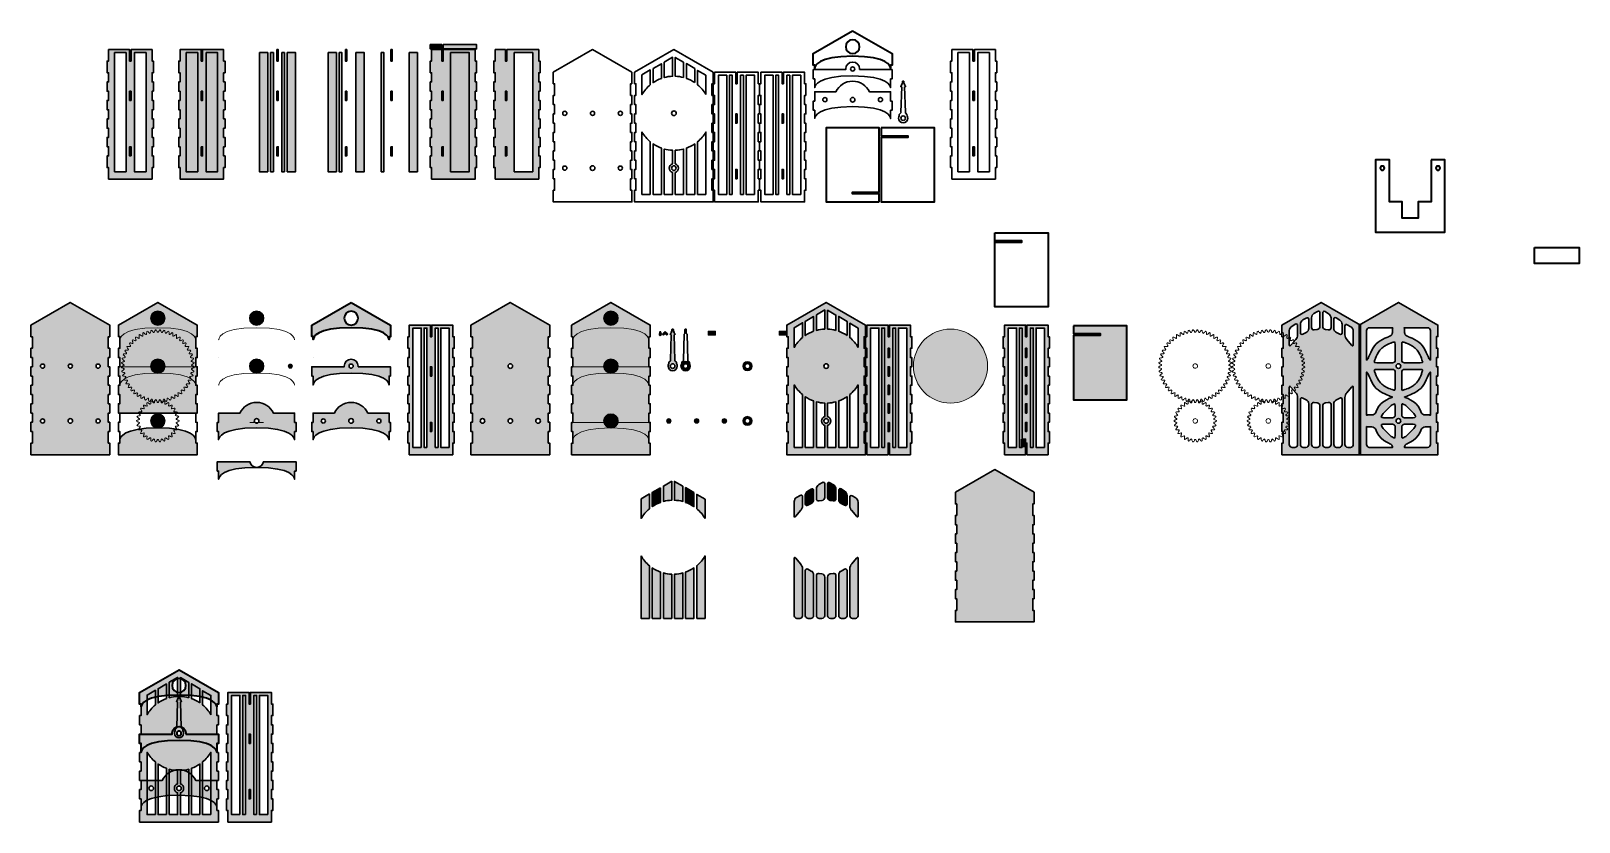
# Model space of a CAD drawing. Header units: inches. Extents: x -1874 to 1467, y -1467 to 242.
import ezdxf

# ---------------------------------------------------------------- set-up
doc = ezdxf.new("R2010")
doc.units = ezdxf.units.IN
doc.header["$MEASUREMENT"] = 0
doc.layers.add('Layer 1', color=7, linetype='Continuous')

# ---------------------------------------------------------------- blocks, each defined once
blk = doc.blocks.new('block 2')
at = {"layer": 'Layer 1', "true_color": 0xc4c9ba}
h = blk.add_hatch(color=9, dxfattribs=at)
h.dxf.hatch_style = 2
h.paths.add_polyline_path([(-707.4, -393.9), (-622.4, -344.8), (-537.4, -393.9), (-537.4, -418.9), (-540.4, -418.9), (-540.4, -443.9), (-537.4, -443.9), (-537.4, -463.9), (-540.4, -463.9), (-540.4, -483.9), (-537.4, -483.9), (-537.4, -503.9), (-540.4, -503.9), (-540.4, -523.9), (-537.4, -523.9), (-537.4, -543.9), (-540.4, -543.9), (-540.4, -563.8), (-537.4, -563.8), (-537.4, -583.9), (-540.4, -583.9), (-540.4, -603.9), (-537.4, -603.9), (-537.4, -623.9), (-540.4, -623.9), (-540.4, -648.9), (-537.4, -648.9), (-537.4, -673.9), (-707.4, -673.9), (-707.4, -648.9), (-704.4, -648.9), (-704.4, -623.9), (-707.4, -623.9), (-707.4, -603.9), (-704.4, -603.9), (-704.4, -583.9), (-707.4, -583.9), (-707.4, -563.8), (-704.4, -563.8), (-704.4, -543.9), (-707.4, -543.9), (-707.4, -523.9), (-704.4, -523.9), (-704.4, -503.9), (-707.4, -503.9), (-707.4, -483.9), (-704.4, -483.9), (-704.4, -463.9), (-707.4, -463.9), (-707.4, -443.9), (-704.4, -443.9), (-704.4, -418.9), (-707.4, -418.9)])
at = {"layer": 'Layer 1', "color": 7, "lineweight": 30, "true_color": 0xffffff}
blk.add_lwpolyline([(-707.4, -393.9), (-622.4, -344.8), (-537.4, -393.9), (-537.4, -418.9), (-540.4, -418.9), (-540.4, -443.9), (-537.4, -443.9), (-537.4, -463.9), (-540.4, -463.9), (-540.4, -483.9), (-537.4, -483.9), (-537.4, -503.9), (-540.4, -503.9), (-540.4, -523.9), (-537.4, -523.9), (-537.4, -543.9), (-540.4, -543.9), (-540.4, -563.8), (-537.4, -563.8), (-537.4, -583.9), (-540.4, -583.9), (-540.4, -603.9), (-537.4, -603.9), (-537.4, -623.9), (-540.4, -623.9), (-540.4, -648.9), (-537.4, -648.9), (-537.4, -673.9), (-707.4, -673.9), (-707.4, -648.9), (-704.4, -648.9), (-704.4, -623.9), (-707.4, -623.9), (-707.4, -603.9), (-704.4, -603.9), (-704.4, -583.9), (-707.4, -583.9), (-707.4, -563.8), (-704.4, -563.8), (-704.4, -543.9), (-707.4, -543.9), (-707.4, -523.9), (-704.4, -523.9), (-704.4, -503.9), (-707.4, -503.9), (-707.4, -483.9), (-704.4, -483.9), (-704.4, -463.9), (-707.4, -463.9), (-707.4, -443.9), (-704.4, -443.9), (-704.4, -418.9), (-707.4, -418.9), (-707.4, -393.9)], dxfattribs=at)
blk = doc.blocks.new('block 3')
at = {"layer": 'Layer 1', "true_color": 0xc4c9ba}
h = blk.add_hatch(color=9, dxfattribs=at)
h.dxf.hatch_style = 2
h.paths.add_polyline_path([(121.2, -755.1), (206.2, -706), (291.2, -755.1), (291.2, -780.1), (288.2, -780.1), (288.2, -805.1), (291.2, -805.1), (291.2, -825.1), (288.2, -825.1), (288.2, -845.1), (291.2, -845.1), (291.2, -865.1), (288.2, -865.1), (288.2, -885.1), (291.2, -885.1), (291.2, -905.1), (288.2, -905.1), (288.2, -925.1), (291.2, -925.1), (291.2, -945.1), (288.2, -945.1), (288.2, -965.1), (291.2, -965.1), (291.2, -985.1), (288.2, -985.1), (288.2, -1010.1), (291.2, -1010.1), (291.2, -1035.1), (121.2, -1035.1), (121.2, -1010.1), (124.2, -1010.1), (124.2, -985.1), (121.2, -985.1), (121.2, -965.1), (124.2, -965.1), (124.2, -945.1), (121.2, -945.1), (121.2, -925.1), (124.2, -925.1), (124.2, -905.1), (121.2, -905.1), (121.2, -885.1), (124.2, -885.1), (124.2, -865.1), (121.2, -865.1), (121.2, -845.1), (124.2, -845.1), (124.2, -825.1), (121.2, -825.1), (121.2, -805.1), (124.2, -805.1), (124.2, -780.1), (121.2, -780.1)])
at = {"layer": 'Layer 1', "color": 7, "lineweight": 30, "true_color": 0xffffff}
blk.add_lwpolyline([(121.2, -755.1), (206.2, -706), (291.2, -755.1), (291.2, -780.1), (288.2, -780.1), (288.2, -805.1), (291.2, -805.1), (291.2, -825.1), (288.2, -825.1), (288.2, -845.1), (291.2, -845.1), (291.2, -865.1), (288.2, -865.1), (288.2, -885.1), (291.2, -885.1), (291.2, -905.1), (288.2, -905.1), (288.2, -925.1), (291.2, -925.1), (291.2, -945.1), (288.2, -945.1), (288.2, -965.1), (291.2, -965.1), (291.2, -985.1), (288.2, -985.1), (288.2, -1010.1), (291.2, -1010.1), (291.2, -1035.1), (121.2, -1035.1), (121.2, -1010.1), (124.2, -1010.1), (124.2, -985.1), (121.2, -985.1), (121.2, -965.1), (124.2, -965.1), (124.2, -945.1), (121.2, -945.1), (121.2, -925.1), (124.2, -925.1), (124.2, -905.1), (121.2, -905.1), (121.2, -885.1), (124.2, -885.1), (124.2, -865.1), (121.2, -865.1), (121.2, -845.1), (124.2, -845.1), (124.2, -825.1), (121.2, -825.1), (121.2, -805.1), (124.2, -805.1), (124.2, -780.1), (121.2, -780.1), (121.2, -755.1)], dxfattribs=at)
blk = doc.blocks.new('block 4')
at = {"layer": 'Layer 1', "lineweight": 0}
for points in [[(649.8, -407.9), (649.1, -409), (648.3, -410.1), (647.6, -410.1), (646.5, -410.1), (646.1, -408.6), (645.8, -407.5), (645.4, -406.4), (644.7, -405.3), (644.3, -403.8), (642.8, -403.8), (642.1, -404.9), (641.4, -406), (640.6, -407.1), (640.3, -408.2), (639.6, -409.3), (638.8, -409.3), (638.1, -409.3), (637.4, -408.2), (637, -407.1), (636.3, -406), (635.5, -404.9), (634.8, -403.8), (633.3, -403.8), (633, -405.3), (632.2, -406.4), (631.9, -407.5), (631.5, -408.6), (631.1, -410.1), (630, -410.1), (629.3, -410.1), (628.6, -409), (627.8, -407.9), (627.1, -406.8), (626.4, -406), (625.7, -404.9), (624.2, -405.3), (623.8, -406.4), (623.5, -407.5), (623.1, -409), (622.7, -410.1), (622.4, -411.5), (621.6, -411.5), (620.9, -411.9), (620.2, -410.8), (619.4, -409.7), (618.3, -409), (617.6, -407.9), (616.5, -407.1), (615.1, -407.5), (615.1, -408.6), (614.7, -410.1), (614.3, -411.2), (614.3, -412.6), (614.3, -413.7), (613.6, -414.1), (612.9, -414.4), (611.8, -413.3), (610.7, -412.6), (609.9, -411.9), (608.8, -410.8), (607.7, -410.1), (606.6, -410.8), (606.3, -411.9), (606.3, -413.3), (606.3, -414.8), (606.3, -415.9), (606.3, -417), (605.5, -417.4), (604.8, -417.7), (603.7, -417), (602.6, -416.3), (601.5, -415.5), (600.4, -415.2), (599.3, -414.4), (598.2, -415.2), (598.2, -416.3), (598.2, -417.7), (598.6, -418.8), (598.6, -420.3), (598.6, -421.4), (598.2, -421.8), (597.5, -422.5), (596.4, -421.8), (595.3, -421), (594.2, -420.7), (592.7, -419.9), (591.6, -419.6), (590.5, -420.3), (590.9, -421.8), (590.9, -422.8), (591.3, -424.3), (591.6, -425.4), (592, -426.5), (591.3, -427.2), (590.5, -427.6), (589.5, -427.2), (588.4, -426.9), (586.9, -426.1), (585.8, -425.8), (584.7, -425.4), (583.6, -426.5), (584, -427.6), (584.3, -429.1), (584.7, -430.2), (585.1, -431.3), (585.4, -432.7), (585.1, -433.1), (584.3, -433.8), (583.2, -433.5), (582.1, -433.1), (580.7, -432.7), (579.6, -432.4), (578.1, -432.4), (577.4, -433.5), (577.7, -434.6), (578.5, -435.6), (578.8, -437.1), (579.6, -438.2), (579.9, -439.3), (579.6, -440)], [(713.1, -456.5), (712, -456.1), (710.5, -456.1), (709, -455.8), (707.9, -455.8), (706.8, -455.8), (706.5, -455), (706.1, -454.3), (706.8, -453.2), (707.6, -452.5), (708.7, -451.4), (709.4, -450.3), (710.1, -449.2), (709.4, -448.1), (708.3, -447.7), (706.8, -447.7), (705.7, -447.7), (704.3, -447.7), (703.2, -447.7), (702.8, -447), (702.5, -446.6), (703.2, -445.5), (703.5, -444.4), (704.3, -443.3), (705, -442.2), (705.7, -441.1), (705, -439.7), (703.5, -440), (702.5, -440), (701, -440), (699.9, -440.4), (698.4, -440.4), (698.1, -439.7), (697.7, -439.3), (698.1, -438.2), (698.8, -437.1), (699.2, -435.6), (699.9, -434.6), (700.3, -433.5), (699.5, -432.4), (698.1, -432.4), (697, -432.7), (695.5, -433.1), (694.4, -433.5), (693.3, -433.8), (692.6, -433.1), (692.2, -432.7), (692.6, -431.3), (692.9, -430.2), (693.3, -429.1), (693.7, -427.6), (694, -426.5), (692.9, -425.4), (691.8, -425.8), (690.8, -426.1), (689.3, -426.9), (688.2, -427.2), (687.1, -427.6), (686.4, -427.2), (685.6, -426.5), (686, -425.4), (686.4, -424.3), (686.7, -422.8), (686.7, -421.8), (687.1, -420.3), (686, -419.6), (684.9, -419.9), (683.4, -420.7), (682.3, -421), (681.2, -421.8), (680.1, -422.5), (679.4, -421.8), (679.1, -421.4), (679.1, -420.3), (679.1, -418.8), (679.4, -417.7), (679.4, -416.3), (679.4, -415.2), (678.3, -414.4), (677.2, -415.2), (676.1, -415.5), (675, -416.3), (673.9, -417), (672.8, -417.7), (672.1, -417.4), (671.4, -417), (671.4, -415.9), (671.4, -414.8), (671.4, -413.3), (671.4, -411.9), (671, -410.8), (669.9, -410.1), (668.8, -410.8), (667.7, -411.9), (667, -412.6), (665.9, -413.3), (664.8, -414.4), (664.1, -414.1), (663.3, -413.7), (663.3, -412.6), (663.3, -411.2), (663, -410.1), (662.6, -408.6), (662.6, -407.5), (661.1, -407.1), (660, -407.9), (659.3, -409), (658.2, -409.7), (657.5, -410.8), (656.7, -411.9), (656, -411.5), (655.3, -411.5), (654.9, -410.1), (654.5, -409), (654.2, -407.5), (653.8, -406.4), (653.4, -405.3), (652, -404.9), (651.3, -406), (650.5, -406.8), (649.8, -407.9)], [(579.6, -440), (579.2, -440.4), (577.7, -440.4), (576.7, -440), (575.2, -440), (574.1, -440), (572.6, -439.7), (571.9, -441.1), (572.6, -442.2), (573.4, -443.3), (574.1, -444.4), (574.5, -445.5), (575.2, -446.6), (574.8, -447.3), (574.5, -447.7), (573.4, -447.7), (571.9, -447.7), (570.8, -447.7), (569.3, -447.7), (568.2, -448.1), (567.5, -449.2), (568.2, -450.3), (569, -451.4), (570.1, -452.5), (570.8, -453.2), (571.5, -454.3), (571.2, -455), (570.8, -455.8), (569.7, -455.8), (568.6, -455.8), (567.1, -456.1), (565.7, -456.1), (564.6, -456.5), (564.2, -457.9), (565, -458.7), (566, -459.8), (566.8, -460.5), (567.9, -461.6), (568.6, -462.3), (568.6, -463.1), (568.2, -463.8), (567.1, -464.2), (565.7, -464.5), (564.6, -464.9), (563.1, -465.3), (562, -465.6), (561.7, -466.7), (562.8, -467.8), (563.8, -468.6), (564.6, -469.3), (565.7, -470), (566.8, -470.8), (566.8, -471.5), (566.8, -472.2), (565.3, -472.6), (564.2, -473.3), (563.1, -473.7), (561.7, -474), (560.6, -474.8), (560.6, -475.9), (561.7, -477), (562.8, -477.3), (563.8, -478.1), (565, -478.8), (566, -479.5), (566, -480.3), (566, -481), (565, -481.3), (563.5, -482.1), (562.4, -482.8), (561.3, -483.2), (560.2, -483.9), (560.2, -485.4), (561.3, -486.1), (562.8, -486.5), (563.8, -487.2), (565, -487.6), (566, -487.9), (566, -488.7), (566.4, -489.8), (565.3, -490.1), (564.2, -490.9), (563.1, -491.6), (562, -492.3), (560.9, -493.4), (561.3, -494.5), (562.4, -495.2), (563.5, -495.6), (565, -496), (566, -496.3), (567.1, -496.7), (567.5, -497.4), (567.5, -498.2), (566.8, -498.9), (565.7, -499.6), (564.6, -500.7), (563.8, -501.5), (562.8, -502.6), (563.1, -503.7), (564.6, -504), (565.7, -504.4), (567.1, -504.4), (568.2, -504.8), (569.3, -504.8), (569.7, -505.8), (570.1, -506.6), (569, -507.3), (568.2, -508), (567.5, -509.1), (566.4, -510.2), (565.7, -511.3), (566, -512.4), (567.5, -512.8), (569, -512.8), (570.1, -512.8), (571.5, -512.8), (572.6, -512.8), (573, -513.5), (573.4, -514.3), (572.6, -515.4), (571.9, -516.5)], [(716.3, -483.2), (715.3, -482.8), (714.2, -482.1), (712.7, -481.3), (711.6, -481), (711.6, -480.3), (711.6, -479.5), (712.7, -478.8), (713.8, -478.1), (714.9, -477.3), (716, -477), (717.1, -475.9), (717.1, -474.8), (716, -474), (714.5, -473.7), (713.4, -473.3), (712.3, -472.6), (710.9, -472.2), (710.9, -471.5), (710.9, -470.8), (712, -470), (713.1, -469.3), (713.8, -468.6), (714.9, -467.8), (716, -466.7), (715.6, -465.6), (714.5, -465.3), (713.1, -464.9), (712, -464.5), (710.5, -464.2), (709.4, -463.8), (709, -463.1), (709, -462.3), (709.8, -461.6), (710.9, -460.5), (711.6, -459.8), (712.7, -458.7), (713.4, -457.9), (713.1, -456.5)], [(643.6, -483.9), (642.8, -485.4), (641.7, -486.5), (640.3, -487.2), (638.8, -487.2), (637.4, -487.2), (635.9, -486.5), (634.8, -485.4), (634.1, -483.9), (633.7, -482.5), (634.1, -480.6), (634.8, -479.5), (635.9, -478.4), (637.4, -477.7), (638.8, -477.3), (640.3, -477.7), (641.7, -478.4), (642.8, -479.5), (643.6, -481), (643.9, -482.5), (643.6, -483.9)], [(706.5, -517.5), (705.7, -516.5), (705, -515.4), (704.3, -514.3), (704.6, -513.5), (705, -512.8), (706.1, -512.8), (707.6, -512.8), (708.7, -512.8), (710.1, -512.8), (711.6, -512.4), (712, -511.3), (711.2, -510.2), (710.1, -509.1), (709.4, -508), (708.7, -507.3), (707.6, -506.6), (707.9, -505.5), (708.3, -504.8), (709.4, -504.8), (710.5, -504.4), (712, -504.4), (713.1, -504), (714.5, -503.7), (714.9, -502.6), (713.8, -501.5), (713.1, -500.7), (712, -499.6), (710.9, -498.9), (710.1, -498.2), (710.1, -497.4), (710.5, -496.7), (711.6, -496.3), (712.7, -496), (714.2, -495.6), (715.3, -495.2), (716.3, -494.5), (716.7, -493.4), (715.6, -492.3), (714.5, -491.6), (713.4, -490.9), (712.3, -490.1), (711.2, -489.8), (711.6, -488.7), (711.6, -487.9), (712.7, -487.6), (713.8, -487.2), (714.9, -486.5), (716.3, -486.1), (717.4, -485.4), (717.4, -483.9), (716.3, -483.2)], [(571.9, -516.5), (571.2, -517.5), (570.4, -518.6), (569.7, -519.7), (570.4, -520.8), (571.5, -520.8), (573, -520.8), (574.1, -520.8), (575.6, -520.8), (576.7, -520.5), (577, -521.2), (577.7, -521.9), (577, -523), (576.3, -524.1), (575.6, -525.2), (575.2, -526.3), (574.5, -527.8), (575.2, -528.5), (576.7, -528.5), (578.1, -528.5), (579.2, -528.2), (580.3, -527.8), (581.8, -527.8), (582.1, -528.2), (582.9, -528.9), (582.1, -530), (581.8, -531.1), (581, -532.5), (580.7, -533.6), (580.3, -534.7), (581.4, -535.8), (582.5, -535.5), (584, -535.1), (585.1, -534.7), (586.2, -534.4), (587.6, -534), (588, -534.7), (588.7, -535.1), (588.4, -536.2), (588, -537.7), (587.6, -538.8), (587.3, -540.2), (586.9, -541.3), (588, -542.4), (589.1, -541.7), (590.5, -541.3), (591.6, -540.9), (592.7, -540.2), (593.8, -539.9), (594.6, -540.2), (595.3, -540.6), (594.9, -542), (594.6, -543.1), (594.6, -544.6), (594.6, -545.7), (594.2, -547.2), (595.3, -547.9), (596.8, -547.2), (597.9, -546.8), (599, -546.1), (600.1, -545.3), (601.2, -544.6), (601.9, -545), (602.6, -545.3), (602.2, -546.8), (602.2, -547.9), (602.2, -549.4), (602.2, -550.5), (602.2, -551.9), (603.4, -552.6), (604.8, -551.9), (605.5, -551.2), (606.6, -550.5), (607.7, -549.4), (608.8, -548.6), (609.6, -549), (610.3, -549.4), (610.3, -550.5), (610.3, -551.9), (610.3, -553), (610.7, -554.5), (610.7, -555.6), (612.1, -556.3), (613.2, -555.2), (613.9, -554.5), (615.1, -553.7), (615.8, -552.6), (616.9, -551.9), (617.6, -551.9), (618.3, -552.3), (618.3, -553.4), (618.7, -554.8), (619.1, -555.9), (619.4, -557.4), (619.8, -558.5), (620.9, -558.9), (622, -557.8), (622.7, -557), (623.5, -555.9), (624.6, -554.8), (625.3, -553.7), (626, -554.1), (626.8, -554.1), (627.1, -555.2), (627.5, -556.7), (627.8, -557.8), (628.2, -559.2), (628.9, -560.3), (630, -560.3), (631.1, -559.2), (631.9, -558.1), (632.6, -557), (633, -555.9), (633.7, -554.8), (634.4, -555.2), (635.2, -555.2), (635.9, -556.3), (636.3, -557.4), (637, -558.5), (637.4, -559.6), (638.1, -561.1)], [(638.1, -561.1), (639.6, -561.1), (640.3, -559.6), (640.6, -558.5), (641.4, -557.4), (641.7, -556.3), (642.5, -555.2), (643.2, -555.2), (643.9, -554.8), (644.7, -555.9), (645, -557), (645.8, -558.1), (646.5, -559.2), (647.6, -560.3), (648.7, -560.3), (649.4, -559.2), (649.8, -557.8), (650.2, -556.7), (650.5, -555.2), (650.9, -554.1), (651.6, -554.1), (652.3, -553.7), (653.1, -554.8), (654.2, -555.9), (654.9, -557), (655.6, -557.8), (656.7, -558.9), (657.8, -558.5), (658.2, -557.4), (658.6, -555.9), (658.9, -554.8), (659.3, -553.4), (659.3, -552.3), (660, -551.9), (660.8, -551.9), (661.9, -552.6), (662.6, -553.7), (663.7, -554.5), (664.4, -555.2), (665.5, -556.3), (667, -555.6), (667, -554.5), (667.3, -553), (667.3, -551.9), (667.3, -550.5), (667.3, -549.4), (668.1, -549), (668.8, -548.6), (669.9, -549.4), (671, -550.5), (672.1, -551.2), (672.8, -551.9), (674.3, -552.6), (675.4, -551.9), (675.4, -550.5), (675.4, -549.4), (675.4, -547.9), (675.4, -546.8), (675, -545.3), (675.8, -545), (676.5, -544.6), (677.6, -545.3), (678.7, -546.1), (679.8, -546.8), (680.9, -547.2), (682.3, -547.9), (683.4, -547.2), (683.1, -545.7), (683.1, -544.6), (683.1, -543.1), (682.7, -542), (682.3, -540.6), (683.1, -540.2), (683.8, -539.9), (684.9, -540.2), (686, -540.9), (687.1, -541.3), (688.6, -541.7), (689.6, -542.4), (690.8, -541.3), (690.4, -540.2), (690, -538.8), (689.6, -537.7), (689.3, -536.2), (688.9, -535.1), (689.6, -534.7), (690, -534), (691.5, -534.4), (692.6, -534.7), (693.7, -535.1), (695.1, -535.5), (696.2, -535.8), (697.3, -534.7), (697, -533.6), (696.6, -532.5), (695.9, -531.1), (695.5, -530), (694.8, -528.9), (695.5, -528.2), (695.9, -527.8), (697.3, -527.8), (698.4, -528.2), (699.5, -528.5), (701, -528.5), (702.5, -528.5), (703.2, -527.8), (702.5, -526.3), (702.1, -525.2), (701.4, -524.1), (700.6, -523), (699.9, -521.9), (700.6, -521.2), (701, -520.5), (702.1, -520.8), (703.5, -520.8), (704.6, -520.8), (706.1, -520.8), (707.2, -520.8), (707.9, -519.7), (707.2, -518.6), (706.5, -517.5)], [(669.5, -568.7), (669.9, -567.3), (668.8, -566.5), (667.7, -566.9), (666.2, -567.3), (665.2, -568), (664.1, -568.4), (663, -569.1), (662.2, -568.4), (661.5, -568), (661.9, -566.9), (662.2, -565.5), (662.2, -564.3), (662.2, -562.9), (662.2, -561.8), (661.1, -561.1), (660, -561.8), (658.9, -562.5), (657.8, -563.3), (656.7, -564), (656, -564.7), (654.9, -564.3), (654.2, -564), (654.2, -562.9), (654.2, -561.4), (654.2, -560.3), (653.8, -558.9), (653.4, -557.8), (652.3, -557.4), (651.3, -558.1), (650.5, -558.9), (649.4, -560), (648.7, -561.1), (648, -561.8), (647.2, -561.8), (646.1, -561.4), (646.1, -560.3), (645.8, -559.2), (645.4, -558.1), (644.7, -556.7), (644.3, -555.6), (642.8, -555.2), (642.1, -556.3), (641.4, -557.4), (640.6, -558.5), (640.3, -560), (639.6, -561.1), (638.8, -561.1), (638.1, -561.1), (637.4, -560), (637, -558.5), (636.3, -557.4), (635.5, -556.3), (634.8, -555.2), (633.3, -555.6), (633, -556.7), (632.2, -558.1), (631.9, -559.2), (631.5, -560.3), (631.5, -561.4), (630.4, -561.8), (629.7, -561.8), (628.9, -561.1), (628.2, -560), (627.1, -558.9), (626.4, -558.1), (625.3, -557.4), (624.2, -557.8), (623.8, -558.9), (623.5, -560.3), (623.5, -561.4), (623.5, -562.9), (623.5, -564), (622.4, -564.3), (621.6, -564.7), (620.9, -564), (619.8, -563.3), (618.7, -562.5), (617.6, -561.8), (616.5, -561.1), (615.4, -561.8), (615.4, -562.9), (615.4, -564.3), (615.4, -565.5), (615.8, -566.9), (616.1, -568), (615.4, -568.7), (614.7, -569.1), (613.6, -568.4), (612.5, -568), (611.4, -567.3), (609.9, -566.9), (608.8, -566.5), (607.7, -567.3), (608.1, -568.7), (608.5, -569.8), (608.8, -571.3), (609.2, -572.4), (609.6, -573.5), (609.2, -574.2), (608.5, -575), (607.4, -574.2), (606.3, -574.2), (604.8, -573.9), (603.7, -573.5), (602.2, -573.5), (601.5, -574.6), (601.9, -575.7), (602.6, -577.2), (603.4, -578.2), (603.7, -579.3), (604.4, -580.1), (604.1, -580.8), (603.7, -581.5), (602.6, -581.5), (601.2, -581.5), (600.1, -581.5), (598.6, -581.5), (597.1, -581.9), (596.8, -583), (597.5, -584.1)], [(597.5, -584.1), (598.2, -585.2), (599.3, -585.9), (600.1, -587), (601.2, -587.8), (600.8, -588.5), (600.4, -589.2), (599.3, -589.6), (597.9, -589.6), (596.8, -589.9), (595.7, -590.3), (594.2, -590.7), (593.8, -592.1), (594.9, -592.9), (596, -594), (597.1, -594.7), (597.9, -595.4), (599, -595.8), (599, -596.9), (599, -597.6), (597.9, -598), (596.4, -598.4), (595.3, -599.1), (594.2, -599.5), (593.1, -600.2), (593.1, -601.6), (594.2, -602.4), (595.3, -602.7), (596.4, -603.5), (597.9, -603.8), (599, -604.2), (599, -604.9), (599, -606), (597.9, -606.4), (597.1, -607.1), (596, -607.9), (594.9, -609), (593.8, -609.7), (594.2, -611.2), (595.7, -611.5), (596.8, -611.9), (597.9, -612.2), (599.3, -612.2), (600.4, -612.2), (600.8, -613.3), (601.2, -614.1), (600.1, -614.8), (599.3, -615.9), (598.2, -616.6), (597.5, -617.7), (596.8, -618.8), (597.1, -619.9), (598.6, -620.3), (600.1, -620.3), (601.2, -620.3), (602.6, -620.3), (603.7, -620.3), (604.1, -621), (604.4, -621.8), (603.7, -622.5), (603.4, -623.6), (602.6, -624.7), (601.9, -626.1), (601.5, -627.2), (602.2, -628.3), (603.7, -628.3), (604.8, -628), (606.3, -627.6), (607.4, -627.2), (608.5, -626.9), (609.2, -627.6), (609.6, -628.3), (609.2, -629.4), (608.8, -630.5), (608.5, -632), (608.1, -633.1), (607.7, -634.6), (608.8, -635.3), (609.9, -634.9), (611.4, -634.6), (612.5, -633.8), (613.6, -633.5), (614.7, -632.7), (615.4, -633.5), (616.1, -633.8), (615.8, -634.9), (615.4, -636.4), (615.4, -637.5), (615.4, -638.9), (615.4, -640), (616.5, -640.8), (617.6, -640), (618.7, -639.3), (619.8, -638.6), (620.9, -637.8), (621.6, -637.1), (622.7, -637.5), (623.5, -637.8), (623.5, -638.9), (623.5, -640.4), (623.5, -641.5), (623.8, -643), (624.2, -644.1), (625.3, -644.4), (626.4, -643.7), (627.1, -642.6), (628.2, -641.9), (628.9, -640.8), (629.7, -639.7), (630.4, -640), (631.5, -640), (631.5, -641.5), (631.9, -642.6), (632.2, -643.7), (633, -645.2), (633.3, -646.3), (634.8, -646.3), (635.5, -645.5), (636.3, -644.4), (637, -643), (637.4, -641.9)], [(643.6, -602.4), (642.8, -603.8), (641.7, -604.9), (640.3, -605.7), (638.8, -606), (637.4, -605.7), (635.9, -604.9), (634.8, -603.8), (634.1, -602.4), (633.7, -600.9), (634.1, -599.5), (634.8, -598), (635.9, -596.9), (637.4, -596.2), (638.8, -595.8), (640.3, -596.2), (641.7, -596.9), (642.8, -598), (643.6, -599.5), (643.9, -600.9)], [(637.4, -641.9), (638.1, -640.8), (638.8, -640.8), (639.6, -640.8), (640.3, -641.9), (640.6, -643), (641.4, -644.4), (642.1, -645.5), (642.8, -646.3), (644.3, -646.3), (644.7, -645.2), (645.4, -643.7), (645.8, -642.6), (646.1, -641.5), (646.1, -640), (647.2, -640), (648, -639.7), (648.7, -640.8), (649.4, -641.9), (650.5, -642.6), (651.3, -643.7), (652.3, -644.4), (653.4, -644.1), (653.8, -643), (654.2, -641.5), (654.2, -640.4), (654.2, -638.9), (654.2, -637.8), (655.3, -637.5), (656, -637.1), (656.7, -637.8), (657.8, -638.6), (658.9, -639.3), (660, -640), (661.1, -640.8), (662.2, -640), (662.2, -638.9), (662.2, -637.5), (662.2, -636.4), (661.9, -634.9), (661.5, -633.8), (662.2, -633.1), (663, -632.7), (664.1, -633.5), (665.2, -633.8), (666.2, -634.6), (667.7, -634.9), (668.8, -635.3), (669.9, -634.6), (669.5, -633.1), (669.2, -632), (668.8, -630.5), (668.4, -629.4), (668.1, -628.3), (668.4, -627.6), (669.2, -626.9), (670.3, -627.2), (671.4, -627.6), (672.8, -628), (673.9, -628.3), (675.4, -628.3), (676.1, -627.2), (675.8, -626.1), (675, -624.7), (674.3, -623.6), (673.9, -622.5), (673.2, -621.8), (673.6, -621), (673.9, -620.3), (675, -620.3), (676.5, -620.3), (677.6, -620.3), (679.1, -620.3), (680.5, -619.9), (680.9, -618.8), (680.1, -617.7), (679.4, -616.6), (678.3, -615.9), (677.6, -614.8), (676.5, -614.1), (676.9, -613.3), (677.2, -612.2), (678.3, -612.2), (679.8, -612.2), (680.9, -611.9), (682, -611.5), (683.4, -611.2), (683.8, -609.7), (682.7, -609), (681.6, -607.9), (680.5, -607.1), (679.8, -606.4), (678.7, -606), (678.7, -604.9), (678.7, -604.2), (679.8, -603.8), (681.2, -603.5), (682.3, -602.7), (683.4, -602.4), (684.5, -601.6), (684.5, -600.2), (683.4, -599.5)], [(643.9, -600.9), (643.6, -602.4)], [(683.4, -599.5), (682.3, -599.1), (681.2, -598.4), (679.8, -598), (678.7, -597.6), (678.7, -596.5), (678.7, -595.8), (679.8, -595.4), (680.5, -594.7), (681.6, -594), (682.7, -592.9), (683.8, -592.1), (683.4, -590.7), (682, -590.3), (680.9, -589.9), (679.8, -589.6), (678.3, -589.6), (677.2, -589.2), (676.9, -588.5), (676.5, -587.8), (677.6, -587), (678.3, -585.9), (679.4, -585.2), (680.1, -584.1), (680.9, -583), (680.5, -581.9), (679.1, -581.5), (677.6, -581.5), (676.5, -581.5), (675, -581.5), (673.9, -581.5), (673.6, -580.8), (673.2, -580.1), (673.9, -579.3), (674.3, -578.2), (675, -577.2), (675.8, -575.7), (676.1, -574.6), (675.4, -573.5), (673.9, -573.5), (672.8, -573.9), (671.4, -574.2), (670.3, -574.2), (669.2, -575), (668.4, -574.2), (668.1, -573.5), (668.4, -572.4), (668.8, -571.3), (669.2, -569.8), (669.5, -568.7)]]:
    blk.add_lwpolyline(points, dxfattribs=at)
blk = doc.blocks.new('block 5')
at = {"layer": 'Layer 1', "lineweight": 0}
for points in [[(807.7, -407.9), (807, -409), (806.2, -410.1), (805.5, -410.1), (804.4, -410.1), (804, -408.6), (803.7, -407.5), (803.3, -406.4), (802.6, -405.3), (802.2, -403.8), (800.7, -403.8), (800, -404.9), (799.3, -406), (798.5, -407.1), (798.2, -408.2), (797.4, -409.3), (796.7, -409.3), (796, -409.3), (795.2, -408.2), (794.9, -407.1), (794.2, -406), (793.4, -404.9), (792.7, -403.8), (791.2, -403.8), (790.9, -405.3), (790.1, -406.4), (789.8, -407.5), (789.4, -408.6), (789, -410.1), (787.9, -410.1), (787.2, -410.1), (786.5, -409), (785.7, -407.9), (785, -406.8), (784.3, -406), (783.5, -404.9), (782.1, -405.3), (781.7, -406.4), (781.4, -407.5), (781, -409), (780.6, -410.1), (780.3, -411.5), (779.5, -411.5), (778.8, -411.9), (778.1, -410.8), (777.3, -409.7), (776.2, -409), (775.5, -407.9), (774.4, -407.1), (772.9, -407.5), (772.9, -408.6), (772.6, -410.1), (772.2, -411.2), (772.2, -412.6), (772.2, -413.7), (771.5, -414.1), (770.8, -414.4), (769.7, -413.3), (768.6, -412.6), (767.8, -411.9), (766.7, -410.8), (765.6, -410.1), (764.5, -410.8), (764.2, -411.9), (764.2, -413.3), (764.2, -414.8), (764.2, -415.9), (764.2, -417), (763.4, -417.4), (762.7, -417.7), (761.6, -417), (760.5, -416.3), (759.4, -415.5), (758.3, -415.2), (757.2, -414.4), (756.1, -415.2), (756.1, -416.3), (756.1, -417.7), (756.5, -418.8), (756.5, -420.3), (756.5, -421.4), (756.1, -421.8), (755.4, -422.5), (754.3, -421.8), (753.2, -421), (752.1, -420.7), (750.6, -419.9), (749.5, -419.6), (748.4, -420.3), (748.8, -421.8), (748.8, -422.8), (749.2, -424.3), (749.5, -425.4), (749.9, -426.5), (749.2, -427.2), (748.4, -427.6), (747.3, -427.2), (746.3, -426.9), (744.8, -426.1), (743.7, -425.8), (742.6, -425.4), (741.5, -426.5), (741.9, -427.6), (742.2, -429.1), (742.6, -430.2), (743, -431.3), (743.3, -432.7), (743, -433.1), (742.2, -433.8), (741.1, -433.5), (740, -433.1), (738.6, -432.7), (737.5, -432.4), (736, -432.4), (735.3, -433.5), (735.6, -434.6), (736.4, -435.6), (736.7, -437.1), (737.5, -438.2), (737.8, -439.3), (737.5, -440)], [(870.9, -456.5), (869.9, -456.1), (868.4, -456.1), (866.9, -455.8), (865.8, -455.8), (864.7, -455.8), (864.4, -455), (864, -454.3), (864.7, -453.2), (865.5, -452.5), (866.6, -451.4), (867.3, -450.3), (868, -449.2), (867.3, -448.1), (866.2, -447.7), (864.7, -447.7), (863.6, -447.7), (862.2, -447.7), (861.1, -447.7), (860.7, -447), (860.3, -446.6), (861.1, -445.5), (861.4, -444.4), (862.2, -443.3), (862.9, -442.2), (863.6, -441.1), (862.9, -439.7), (861.4, -440), (860.3, -440), (858.9, -440), (857.8, -440.4), (856.3, -440.4), (856, -439.7), (855.6, -439.3), (856, -438.2), (856.7, -437.1), (857.1, -435.6), (857.8, -434.6), (858.2, -433.5), (857.4, -432.4), (856, -432.4), (854.9, -432.7), (853.4, -433.1), (852.3, -433.5), (851.2, -433.8), (850.5, -433.1), (850.1, -432.7), (850.5, -431.3), (850.8, -430.2), (851.2, -429.1), (851.6, -427.6), (851.9, -426.5), (850.8, -425.4), (849.7, -425.8), (848.6, -426.1), (847.2, -426.9), (846.1, -427.2), (845, -427.6), (844.3, -427.2), (843.5, -426.5), (843.9, -425.4), (844.3, -424.3), (844.6, -422.8), (844.6, -421.8), (845, -420.3), (843.9, -419.6), (842.8, -419.9), (841.3, -420.7), (840.2, -421), (839.1, -421.8), (838, -422.5), (837.3, -421.8), (836.9, -421.4), (836.9, -420.3), (836.9, -418.8), (837.3, -417.7), (837.3, -416.3), (837.3, -415.2), (836.2, -414.4), (835.1, -415.2), (834, -415.5), (832.9, -416.3), (831.8, -417), (830.7, -417.7), (830, -417.4), (829.3, -417), (829.3, -415.9), (829.3, -414.8), (829.3, -413.3), (829.3, -411.9), (828.9, -410.8), (827.8, -410.1), (826.7, -410.8), (825.6, -411.9), (824.9, -412.6), (823.8, -413.3), (822.7, -414.4), (822, -414.1), (821.2, -413.7), (821.2, -412.6), (821.2, -411.2), (820.8, -410.1), (820.5, -408.6), (820.5, -407.5), (819, -407.1), (817.9, -407.9), (817.2, -409), (816.1, -409.7), (815.4, -410.8), (814.6, -411.9), (813.9, -411.5), (813.2, -411.5), (812.8, -410.1), (812.4, -409), (812.1, -407.5), (811.7, -406.4), (811.3, -405.3), (809.9, -404.9), (809.1, -406), (808.4, -406.8), (807.7, -407.9)], [(737.5, -440), (737.1, -440.4), (735.6, -440.4), (734.6, -440), (733.1, -440), (732, -440), (730.5, -439.7), (729.8, -441.1), (730.5, -442.2), (731.3, -443.3), (732, -444.4), (732.4, -445.5), (733.1, -446.6), (732.7, -447.3), (732.4, -447.7), (731.3, -447.7), (729.8, -447.7), (728.7, -447.7), (727.2, -447.7), (726.1, -448.1), (725.4, -449.2), (726.1, -450.3), (726.9, -451.4), (728, -452.5), (728.7, -453.2), (729.4, -454.3), (729.1, -455), (728.7, -455.8), (727.6, -455.8), (726.5, -455.8), (725, -456.1), (723.6, -456.1), (722.5, -456.5), (722.1, -457.9), (722.8, -458.7), (723.9, -459.8), (724.7, -460.5), (725.8, -461.6), (726.5, -462.3), (726.5, -463.1), (726.1, -463.8), (725, -464.2), (723.6, -464.5), (722.5, -464.9), (721, -465.3), (719.9, -465.6), (719.6, -466.7), (720.7, -467.8), (721.7, -468.6), (722.5, -469.3), (723.6, -470), (724.7, -470.8), (724.7, -471.5), (724.7, -472.2), (723.2, -472.6), (722.1, -473.3), (721, -473.7), (719.6, -474), (718.5, -474.8), (718.5, -475.9), (719.6, -477), (720.7, -477.3), (721.7, -478.1), (722.8, -478.8), (723.9, -479.5), (723.9, -480.3), (723.9, -481), (722.8, -481.3), (721.4, -482.1), (720.3, -482.8), (719.2, -483.2), (718.1, -483.9), (718.1, -485.4), (719.2, -486.1), (720.7, -486.5), (721.7, -487.2), (722.8, -487.6), (723.9, -487.9), (723.9, -488.7), (724.3, -489.8), (723.2, -490.1), (722.1, -490.9), (721, -491.6), (719.9, -492.3), (718.8, -493.4), (719.2, -494.5), (720.3, -495.2), (721.4, -495.6), (722.8, -496), (723.9, -496.3), (725, -496.7), (725.4, -497.4), (725.4, -498.2), (724.7, -498.9), (723.6, -499.6), (722.5, -500.7), (721.7, -501.5), (720.7, -502.6), (721, -503.7), (722.5, -504), (723.6, -504.4), (725, -504.4), (726.1, -504.8), (727.2, -504.8), (727.6, -505.8), (728, -506.6), (726.9, -507.3), (726.1, -508), (725.4, -509.1), (724.3, -510.2), (723.6, -511.3), (723.9, -512.4), (725.4, -512.8), (726.9, -512.8), (728, -512.8), (729.4, -512.8), (730.5, -512.8), (730.9, -513.5), (731.3, -514.3), (730.5, -515.4), (729.8, -516.5)], [(874.2, -483.2), (873.1, -482.8), (872.1, -482.1), (870.6, -481.3), (869.5, -481), (869.5, -480.3), (869.5, -479.5), (870.6, -478.8), (871.7, -478.1), (872.8, -477.3), (873.9, -477), (875, -475.9), (875, -474.8), (873.9, -474), (872.4, -473.7), (871.3, -473.3), (870.2, -472.6), (868.8, -472.2), (868.8, -471.5), (868.8, -470.8), (869.9, -470), (870.9, -469.3), (871.7, -468.6), (872.8, -467.8), (873.9, -466.7), (873.5, -465.6), (872.4, -465.3), (870.9, -464.9), (869.9, -464.5), (868.4, -464.2), (867.3, -463.8), (866.9, -463.1), (866.9, -462.3), (867.7, -461.6), (868.8, -460.5), (869.5, -459.8), (870.6, -458.7), (871.3, -457.9), (870.9, -456.5)], [(801.5, -483.9), (800.7, -485.4), (799.6, -486.5), (798.2, -487.2), (796.7, -487.2), (795.2, -487.2), (793.8, -486.5), (792.7, -485.4), (792, -483.9), (791.6, -482.5), (792, -480.6), (792.7, -479.5), (793.8, -478.4), (795.2, -477.7), (796.7, -477.3), (798.2, -477.7), (799.6, -478.4), (800.7, -479.5), (801.5, -481), (801.8, -482.5), (801.5, -483.9)], [(864.4, -517.5), (863.6, -516.5), (862.9, -515.4), (862.2, -514.3), (862.5, -513.5), (862.9, -512.8), (864, -512.8), (865.5, -512.8), (866.6, -512.8), (868, -512.8), (869.5, -512.4), (869.9, -511.3), (869.1, -510.2), (868, -509.1), (867.3, -508), (866.6, -507.3), (865.5, -506.6), (865.8, -505.5), (866.2, -504.8), (867.3, -504.8), (868.4, -504.4), (869.9, -504.4), (870.9, -504), (872.4, -503.7), (872.8, -502.6), (871.7, -501.5), (870.9, -500.7), (869.9, -499.6), (868.8, -498.9), (868, -498.2), (868, -497.4), (868.4, -496.7), (869.5, -496.3), (870.6, -496), (872.1, -495.6), (873.1, -495.2), (874.2, -494.5), (874.6, -493.4), (873.5, -492.3), (872.4, -491.6), (871.3, -490.9), (870.2, -490.1), (869.1, -489.8), (869.5, -488.7), (869.5, -487.9), (870.6, -487.6), (871.7, -487.2), (872.8, -486.5), (874.2, -486.1), (875.3, -485.4), (875.3, -483.9), (874.2, -483.2)], [(729.8, -516.5), (729.1, -517.5), (728.3, -518.6), (727.6, -519.7), (728.3, -520.8), (729.4, -520.8), (730.9, -520.8), (732, -520.8), (733.4, -520.8), (734.6, -520.5), (734.9, -521.2), (735.6, -521.9), (734.9, -523), (734.2, -524.1), (733.4, -525.2), (733.1, -526.3), (732.4, -527.8), (733.1, -528.5), (734.6, -528.5), (736, -528.5), (737.1, -528.2), (738.2, -527.8), (739.7, -527.8), (740, -528.2), (740.8, -528.9), (740, -530), (739.7, -531.1), (738.9, -532.5), (738.6, -533.6), (738.2, -534.7), (739.3, -535.8), (740.4, -535.5), (741.9, -535.1), (743, -534.7), (744.1, -534.4), (745.5, -534), (745.9, -534.7), (746.6, -535.1), (746.3, -536.2), (745.9, -537.7), (745.5, -538.8), (745.1, -540.2), (744.8, -541.3), (745.9, -542.4), (747, -541.7), (748.4, -541.3), (749.5, -540.9), (750.6, -540.2), (751.7, -539.9), (752.5, -540.2), (753.2, -540.6), (752.8, -542), (752.5, -543.1), (752.5, -544.6), (752.5, -545.7), (752.1, -547.2), (753.2, -547.9), (754.7, -547.2), (755.8, -546.8), (756.9, -546.1), (758, -545.3), (759, -544.6), (759.8, -545), (760.5, -545.3), (760.1, -546.8), (760.1, -547.9), (760.1, -549.4), (760.1, -550.5), (760.1, -551.9), (761.2, -552.6), (762.7, -551.9), (763.4, -551.2), (764.5, -550.5), (765.6, -549.4), (766.7, -548.6), (767.5, -549), (768.2, -549.4), (768.2, -550.5), (768.2, -551.9), (768.2, -553), (768.6, -554.5), (768.6, -555.6), (770, -556.3), (771.1, -555.2), (771.8, -554.5), (772.9, -553.7), (773.7, -552.6), (774.8, -551.9), (775.5, -551.9), (776.2, -552.3), (776.2, -553.4), (776.6, -554.8), (777, -555.9), (777.3, -557.4), (777.7, -558.5), (778.8, -558.9), (779.9, -557.8), (780.6, -557), (781.4, -555.9), (782.5, -554.8), (783.2, -553.7), (783.9, -554.1), (784.6, -554.1), (785, -555.2), (785.4, -556.7), (785.7, -557.8), (786.1, -559.2), (786.8, -560.3), (787.9, -560.3), (789, -559.2), (789.8, -558.1), (790.5, -557), (790.9, -555.9), (791.6, -554.8), (792.3, -555.2), (793.1, -555.2), (793.8, -556.3), (794.2, -557.4), (794.9, -558.5), (795.2, -559.6), (796, -561.1)], [(796, -561.1), (797.4, -561.1), (798.2, -559.6), (798.5, -558.5), (799.3, -557.4), (799.6, -556.3), (800.4, -555.2), (801.1, -555.2), (801.8, -554.8), (802.6, -555.9), (802.9, -557), (803.7, -558.1), (804.4, -559.2), (805.5, -560.3), (806.6, -560.3), (807.3, -559.2), (807.7, -557.8), (808.1, -556.7), (808.4, -555.2), (808.8, -554.1), (809.5, -554.1), (810.2, -553.7), (811, -554.8), (812.1, -555.9), (812.8, -557), (813.5, -557.8), (814.6, -558.9), (815.7, -558.5), (816.1, -557.4), (816.5, -555.9), (816.8, -554.8), (817.2, -553.4), (817.2, -552.3), (817.9, -551.9), (818.7, -551.9), (819.8, -552.6), (820.5, -553.7), (821.6, -554.5), (822.3, -555.2), (823.4, -556.3), (824.9, -555.6), (824.9, -554.5), (825.2, -553), (825.2, -551.9), (825.2, -550.5), (825.2, -549.4), (826, -549), (826.7, -548.6), (827.8, -549.4), (828.9, -550.5), (830, -551.2), (830.7, -551.9), (832.2, -552.6), (833.3, -551.9), (833.3, -550.5), (833.3, -549.4), (833.3, -547.9), (833.3, -546.8), (832.9, -545.3), (833.7, -545), (834.4, -544.6), (835.5, -545.3), (836.6, -546.1), (837.7, -546.8), (838.8, -547.2), (840.2, -547.9), (841.3, -547.2), (841, -545.7), (841, -544.6), (841, -543.1), (840.6, -542), (840.2, -540.6), (841, -540.2), (841.7, -539.9), (842.8, -540.2), (843.9, -540.9), (845, -541.3), (846.5, -541.7), (847.5, -542.4), (848.6, -541.3), (848.3, -540.2), (847.9, -538.8), (847.5, -537.7), (847.2, -536.2), (846.8, -535.1), (847.5, -534.7), (847.9, -534), (849.4, -534.4), (850.5, -534.7), (851.6, -535.1), (853, -535.5), (854.1, -535.8), (855.2, -534.7), (854.9, -533.6), (854.5, -532.5), (853.8, -531.1), (853.4, -530), (852.7, -528.9), (853.4, -528.2), (853.8, -527.8), (855.2, -527.8), (856.3, -528.2), (857.4, -528.5), (858.9, -528.5), (860.3, -528.5), (861.1, -527.8), (860.3, -526.3), (860, -525.2), (859.2, -524.1), (858.5, -523), (857.8, -521.9), (858.5, -521.2), (858.9, -520.5), (860, -520.8), (861.4, -520.8), (862.5, -520.8), (864, -520.8), (865.1, -520.8), (865.8, -519.7), (865.1, -518.6), (864.4, -517.5)], [(827.4, -568.7), (827.8, -567.3), (826.7, -566.5), (825.6, -566.9), (824.1, -567.3), (823, -568), (822, -568.4), (820.8, -569.1), (820.1, -568.4), (819.4, -568), (819.8, -566.9), (820.1, -565.5), (820.1, -564.3), (820.1, -562.9), (820.1, -561.8), (819, -561.1), (817.9, -561.8), (816.8, -562.5), (815.7, -563.3), (814.6, -564), (813.9, -564.7), (812.8, -564.3), (812.1, -564), (812.1, -562.9), (812.1, -561.4), (812.1, -560.3), (811.7, -558.9), (811.3, -557.8), (810.2, -557.4), (809.1, -558.1), (808.4, -558.9), (807.3, -560), (806.6, -561.1), (805.9, -561.8), (805.1, -561.8), (804, -561.4), (804, -560.3), (803.7, -559.2), (803.3, -558.1), (802.6, -556.7), (802.2, -555.6), (800.7, -555.2), (800, -556.3), (799.3, -557.4), (798.5, -558.5), (798.2, -560), (797.4, -561.1), (796.7, -561.1), (796, -561.1), (795.2, -560), (794.9, -558.5), (794.2, -557.4), (793.4, -556.3), (792.7, -555.2), (791.2, -555.6), (790.9, -556.7), (790.1, -558.1), (789.8, -559.2), (789.4, -560.3), (789.4, -561.4), (788.3, -561.8), (787.6, -561.8), (786.8, -561.1), (786.1, -560), (785, -558.9), (784.3, -558.1), (783.2, -557.4), (782.1, -557.8), (781.7, -558.9), (781.4, -560.3), (781.4, -561.4), (781.4, -562.9), (781.4, -564), (780.3, -564.3), (779.5, -564.7), (778.8, -564), (777.7, -563.3), (776.6, -562.5), (775.5, -561.8), (774.4, -561.1), (773.3, -561.8), (773.3, -562.9), (773.3, -564.3), (773.3, -565.5), (773.7, -566.9), (774, -568), (773.3, -568.7), (772.6, -569.1), (771.5, -568.4), (770.4, -568), (769.3, -567.3), (767.8, -566.9), (766.7, -566.5), (765.6, -567.3), (766, -568.7), (766.4, -569.8), (766.7, -571.3), (767.1, -572.4), (767.5, -573.5), (767.1, -574.2), (766.4, -575), (765.3, -574.2), (764.2, -574.2), (762.7, -573.9), (761.6, -573.5), (760.1, -573.5), (759.4, -574.6), (759.8, -575.7), (760.5, -577.2), (761.2, -578.2), (761.6, -579.3), (762.3, -580.1), (762, -580.8), (761.6, -581.5), (760.5, -581.5), (759, -581.5), (758, -581.5), (756.5, -581.5), (755, -581.9), (754.7, -583), (755.4, -584.1)], [(755.4, -584.1), (756.1, -585.2), (757.2, -585.9), (758, -587), (759, -587.8), (758.7, -588.5), (758.3, -589.2), (757.2, -589.6), (755.8, -589.6), (754.7, -589.9), (753.6, -590.3), (752.1, -590.7), (751.7, -592.1), (752.8, -592.9), (753.9, -594), (755, -594.7), (755.8, -595.4), (756.9, -595.8), (756.9, -596.9), (756.9, -597.6), (755.8, -598), (754.3, -598.4), (753.2, -599.1), (752.1, -599.5), (751, -600.2), (751, -601.6), (752.1, -602.4), (753.2, -602.7), (754.3, -603.5), (755.8, -603.8), (756.9, -604.2), (756.9, -604.9), (756.9, -606), (755.8, -606.4), (755, -607.1), (753.9, -607.9), (752.8, -609), (751.7, -609.7), (752.1, -611.2), (753.6, -611.5), (754.7, -611.9), (755.8, -612.2), (757.2, -612.2), (758.3, -612.2), (758.7, -613.3), (759, -614.1), (758, -614.8), (757.2, -615.9), (756.1, -616.6), (755.4, -617.7), (754.7, -618.8), (755, -619.9), (756.5, -620.3), (758, -620.3), (759, -620.3), (760.5, -620.3), (761.6, -620.3), (762, -621), (762.3, -621.8), (761.6, -622.5), (761.2, -623.6), (760.5, -624.7), (759.8, -626.1), (759.4, -627.2), (760.1, -628.3), (761.6, -628.3), (762.7, -628), (764.2, -627.6), (765.3, -627.2), (766.4, -626.9), (767.1, -627.6), (767.5, -628.3), (767.1, -629.4), (766.7, -630.5), (766.4, -632), (766, -633.1), (765.6, -634.6), (766.7, -635.3), (767.8, -634.9), (769.3, -634.6), (770.4, -633.8), (771.5, -633.5), (772.6, -632.7), (773.3, -633.5), (774, -633.8), (773.7, -634.9), (773.3, -636.4), (773.3, -637.5), (773.3, -638.9), (773.3, -640), (774.4, -640.8), (775.5, -640), (776.6, -639.3), (777.7, -638.6), (778.8, -637.8), (779.5, -637.1), (780.6, -637.5), (781.4, -637.8), (781.4, -638.9), (781.4, -640.4), (781.4, -641.5), (781.7, -643), (782.1, -644.1), (783.2, -644.4), (784.3, -643.7), (785, -642.6), (786.1, -641.9), (786.8, -640.8), (787.6, -639.7), (788.3, -640), (789.4, -640), (789.4, -641.5), (789.8, -642.6), (790.1, -643.7), (790.9, -645.2), (791.2, -646.3), (792.7, -646.3), (793.4, -645.5), (794.2, -644.4), (794.9, -643), (795.2, -641.9)], [(801.5, -602.4), (800.7, -603.8), (799.6, -604.9), (798.2, -605.7), (796.7, -606), (795.2, -605.7), (793.8, -604.9), (792.7, -603.8), (792, -602.4), (791.6, -600.9), (792, -599.5), (792.7, -598), (793.8, -596.9), (795.2, -596.2), (796.7, -595.8), (798.2, -596.2), (799.6, -596.9), (800.7, -598), (801.5, -599.5), (801.8, -600.9)], [(795.2, -641.9), (796, -640.8), (796.7, -640.8), (797.4, -640.8), (798.2, -641.9), (798.5, -643), (799.3, -644.4), (800, -645.5), (800.7, -646.3), (802.2, -646.3), (802.6, -645.2), (803.3, -643.7), (803.7, -642.6), (804, -641.5), (804, -640), (805.1, -640), (805.9, -639.7), (806.6, -640.8), (807.3, -641.9), (808.4, -642.6), (809.1, -643.7), (810.2, -644.4), (811.3, -644.1), (811.7, -643), (812.1, -641.5), (812.1, -640.4), (812.1, -638.9), (812.1, -637.8), (813.2, -637.5), (813.9, -637.1), (814.6, -637.8), (815.7, -638.6), (816.8, -639.3), (817.9, -640), (819, -640.8), (820.1, -640), (820.1, -638.9), (820.1, -637.5), (820.1, -636.4), (819.8, -634.9), (819.4, -633.8), (820.1, -633.1), (820.8, -632.7), (822, -633.5), (823, -633.8), (824.1, -634.6), (825.6, -634.9), (826.7, -635.3), (827.8, -634.6), (827.4, -633.1), (827.1, -632), (826.7, -630.5), (826.3, -629.4), (826, -628.3), (826.3, -627.6), (827.1, -626.9), (828.2, -627.2), (829.3, -627.6), (830.7, -628), (831.8, -628.3), (833.3, -628.3), (834, -627.2), (833.7, -626.1), (832.9, -624.7), (832.2, -623.6), (831.8, -622.5), (831.1, -621.8), (831.5, -621), (831.8, -620.3), (832.9, -620.3), (834.4, -620.3), (835.5, -620.3), (836.9, -620.3), (838.4, -619.9), (838.8, -618.8), (838, -617.7), (837.3, -616.6), (836.2, -615.9), (835.5, -614.8), (834.4, -614.1), (834.7, -613.3), (835.1, -612.2), (836.2, -612.2), (837.7, -612.2), (838.8, -611.9), (839.9, -611.5), (841.3, -611.2), (841.7, -609.7), (840.6, -609), (839.5, -607.9), (838.4, -607.1), (837.7, -606.4), (836.6, -606), (836.6, -604.9), (836.6, -604.2), (837.7, -603.8), (839.1, -603.5), (840.2, -602.7), (841.3, -602.4), (842.4, -601.6), (842.4, -600.2), (841.3, -599.5)], [(801.8, -600.9), (801.5, -602.4)], [(841.3, -599.5), (840.2, -599.1), (839.1, -598.4), (837.7, -598), (836.6, -597.6), (836.6, -596.5), (836.6, -595.8), (837.7, -595.4), (838.4, -594.7), (839.5, -594), (840.6, -592.9), (841.7, -592.1), (841.3, -590.7), (839.9, -590.3), (838.8, -589.9), (837.7, -589.6), (836.2, -589.6), (835.1, -589.2), (834.7, -588.5), (834.4, -587.8), (835.5, -587), (836.2, -585.9), (837.3, -585.2), (838, -584.1), (838.8, -583), (838.4, -581.9), (836.9, -581.5), (835.5, -581.5), (834.4, -581.5), (832.9, -581.5), (831.8, -581.5), (831.5, -580.8), (831.1, -580.1), (831.8, -579.3), (832.2, -578.2), (832.9, -577.2), (833.7, -575.7), (834, -574.6), (833.3, -573.5), (831.8, -573.5), (830.7, -573.9), (829.3, -574.2), (828.2, -574.2), (827.1, -575), (826.3, -574.2), (826, -573.5), (826.3, -572.4), (826.7, -571.3), (827.1, -569.8), (827.4, -568.7)]]:
    blk.add_lwpolyline(points, dxfattribs=at)
blk = doc.blocks.new('block 7')
at = {"layer": 'Layer 1', "true_color": 0xc4c9ba}
h = blk.add_hatch(color=9, dxfattribs=at)
h.dxf.hatch_style = 2
edge = h.paths.add_edge_path()
edge.add_spline(control_points=[(-202.8, -1021.6), (-202.8, -1024.9), (-200.1, -1027.6), (-196.8, -1027.6), (-196.8, -1027.6), (-190.8, -1027.6), (-190.8, -1027.6), (-187.5, -1027.6), (-184.8, -1024.9), (-184.8, -1021.6), (-184.8, -1021.6), (-184.8, -933.4), (-184.8, -933.4), (-184.8, -930.1), (-187.3, -926.4), (-190.3, -925.1), (-190.3, -925.1), (-197.7, -921.3), (-197.7, -921.3), (-200.5, -919.6), (-202.8, -921), (-202.8, -924.3), (-202.8, -924.3), (-202.8, -1021.6), (-202.8, -1021.6), (-202.8, -1021.6), (-202.8, -1021.6), (-202.8, -1021.6)], knot_values=[0, 0, 0, 0, 1, 1, 1, 2, 2, 2, 3, 3, 3, 4, 4, 4, 5, 5, 5, 6, 6, 6, 7, 7, 7, 8, 8, 8, 9, 9, 9, 9], degree=3, periodic=0)
at = {"layer": 'Layer 1', "lineweight": 0}
blk.add_open_spline([(-202.8, -1021.6), (-202.8, -1024.9), (-200.1, -1027.6), (-196.8, -1027.6), (-196.8, -1027.6), (-190.8, -1027.6), (-190.8, -1027.6), (-187.5, -1027.6), (-184.8, -1024.9), (-184.8, -1021.6), (-184.8, -1021.6), (-184.8, -933.4), (-184.8, -933.4), (-184.8, -930.1), (-187.3, -926.4), (-190.3, -925.1), (-190.3, -925.1), (-197.7, -921.3), (-197.7, -921.3), (-200.5, -919.6), (-202.8, -921), (-202.8, -924.3), (-202.8, -924.3), (-202.8, -1021.6), (-202.8, -1021.6), (-202.8, -1021.6), (-202.8, -1021.6), (-202.8, -1021.6)], degree=3, knots=[0, 0, 0, 0, 1, 1, 1, 2, 2, 2, 3, 3, 3, 4, 4, 4, 5, 5, 5, 6, 6, 6, 7, 7, 7, 8, 8, 8, 9, 9, 9, 9], dxfattribs=at)
at = {"layer": 'Layer 1', "color": 7, "lineweight": 30, "true_color": 0xffffff}
blk.add_open_spline([(-202.8, -1021.6), (-202.8, -1024.9), (-200.1, -1027.6), (-196.8, -1027.6), (-196.8, -1027.6), (-190.8, -1027.6), (-190.8, -1027.6), (-187.5, -1027.6), (-184.8, -1024.9), (-184.8, -1021.6), (-184.8, -1021.6), (-184.8, -933.4), (-184.8, -933.4), (-184.8, -930.1), (-187.3, -926.4), (-190.3, -925.1), (-190.3, -925.1), (-197.7, -921.3), (-197.7, -921.3), (-200.5, -919.6), (-202.8, -921), (-202.8, -924.3), (-202.8, -924.3), (-202.8, -1021.6), (-202.8, -1021.6), (-202.8, -1021.6), (-202.8, -1021.6), (-202.8, -1021.6)], degree=3, knots=[0, 0, 0, 0, 1, 1, 1, 2, 2, 2, 3, 3, 3, 4, 4, 4, 5, 5, 5, 6, 6, 6, 7, 7, 7, 8, 8, 8, 9, 9, 9, 9], dxfattribs=at)
blk = doc.blocks.new('block 8')
at = {"layer": 'Layer 1', "true_color": 0xc4c9ba}
h = blk.add_hatch(color=9, dxfattribs=at)
h.dxf.hatch_style = 2
edge = h.paths.add_edge_path()
edge.add_spline(control_points=[(-208.8, -764.7), (-208.8, -761.4), (-211.2, -760), (-214, -761.7), (-214, -761.7), (-221.7, -766.2), (-221.7, -766.2), (-224.5, -767.9), (-226.8, -771.9), (-226.8, -775.2), (-226.8, -775.2), (-226.8, -805.6), (-226.8, -805.6), (-226.8, -808.9), (-225.3, -809.4), (-223.4, -806.7), (-223.4, -806.7), (-213.1, -794.7), (-213.1, -794.7), (-210.8, -792.4), (-208.8, -787.8), (-208.8, -784.5), (-208.8, -784.5), (-208.8, -764.7), (-208.8, -764.7), (-208.8, -764.7), (-208.8, -764.7), (-208.8, -764.7), (-208.8, -764.7), (-208.8, -764.7), (-208.8, -764.7)], knot_values=[0, 0, 0, 0, 1, 1, 1, 2, 2, 2, 3, 3, 3, 4, 4, 4, 5, 5, 5, 6, 6, 6, 7, 7, 7, 8, 8, 8, 9, 9, 9, 10, 10, 10, 10], degree=3, periodic=0)
at = {"layer": 'Layer 1', "lineweight": 0}
blk.add_open_spline([(-208.8, -764.7), (-208.8, -761.4), (-211.2, -760), (-214, -761.7), (-214, -761.7), (-221.7, -766.2), (-221.7, -766.2), (-224.5, -767.9), (-226.8, -771.9), (-226.8, -775.2), (-226.8, -775.2), (-226.8, -805.6), (-226.8, -805.6), (-226.8, -808.9), (-225.3, -809.4), (-223.4, -806.7), (-223.4, -806.7), (-213.1, -794.7), (-213.1, -794.7), (-210.8, -792.4), (-208.8, -787.8), (-208.8, -784.5), (-208.8, -784.5), (-208.8, -764.7), (-208.8, -764.7), (-208.8, -764.7), (-208.8, -764.7), (-208.8, -764.7), (-208.8, -764.7), (-208.8, -764.7), (-208.8, -764.7)], degree=3, knots=[0, 0, 0, 0, 1, 1, 1, 2, 2, 2, 3, 3, 3, 4, 4, 4, 5, 5, 5, 6, 6, 6, 7, 7, 7, 8, 8, 8, 9, 9, 9, 10, 10, 10, 10], dxfattribs=at)
at = {"layer": 'Layer 1', "color": 7, "lineweight": 30, "true_color": 0xffffff}
blk.add_open_spline([(-208.8, -764.7), (-208.8, -761.4), (-211.2, -760), (-214, -761.7), (-214, -761.7), (-221.7, -766.2), (-221.7, -766.2), (-224.5, -767.9), (-226.8, -771.9), (-226.8, -775.2), (-226.8, -775.2), (-226.8, -805.6), (-226.8, -805.6), (-226.8, -808.9), (-225.3, -809.4), (-223.4, -806.7), (-223.4, -806.7), (-213.1, -794.7), (-213.1, -794.7), (-210.8, -792.4), (-208.8, -787.8), (-208.8, -784.5), (-208.8, -784.5), (-208.8, -764.7), (-208.8, -764.7), (-208.8, -764.7), (-208.8, -764.7), (-208.8, -764.7), (-208.8, -764.7), (-208.8, -764.7), (-208.8, -764.7)], degree=3, knots=[0, 0, 0, 0, 1, 1, 1, 2, 2, 2, 3, 3, 3, 4, 4, 4, 5, 5, 5, 6, 6, 6, 7, 7, 7, 8, 8, 8, 9, 9, 9, 10, 10, 10, 10], dxfattribs=at)
blk = doc.blocks.new('block 9')
at = {"layer": 'Layer 1', "true_color": 0xc4c9ba}
h = blk.add_hatch(color=9, dxfattribs=at)
h.dxf.hatch_style = 2
edge = h.paths.add_edge_path()
edge.add_spline(control_points=[(-184.8, -751.2), (-184.8, -747.9), (-187.2, -746.5), (-190.1, -748.2), (-190.1, -748.2), (-197.6, -752.5), (-197.6, -752.5), (-200.5, -754.1), (-202.8, -758.1), (-202.8, -761.4), (-202.8, -761.4), (-202.8, -780), (-202.8, -780), (-202.8, -783.3), (-200.5, -784.6), (-197.7, -782.9), (-197.7, -782.9), (-190.3, -779.2), (-190.3, -779.2), (-187.3, -777.9), (-184.8, -774.1), (-184.8, -770.8), (-184.8, -770.8), (-184.8, -751.2), (-184.8, -751.2), (-184.8, -751.2), (-184.8, -751.2), (-184.8, -751.2)], knot_values=[0, 0, 0, 0, 1, 1, 1, 2, 2, 2, 3, 3, 3, 4, 4, 4, 5, 5, 5, 6, 6, 6, 7, 7, 7, 8, 8, 8, 9, 9, 9, 9], degree=3, periodic=0)
at = {"layer": 'Layer 1', "lineweight": 0}
blk.add_open_spline([(-184.8, -751.2), (-184.8, -747.9), (-187.2, -746.5), (-190.1, -748.2), (-190.1, -748.2), (-197.6, -752.5), (-197.6, -752.5), (-200.5, -754.1), (-202.8, -758.1), (-202.8, -761.4), (-202.8, -761.4), (-202.8, -780), (-202.8, -780), (-202.8, -783.3), (-200.5, -784.6), (-197.7, -782.9), (-197.7, -782.9), (-190.3, -779.2), (-190.3, -779.2), (-187.3, -777.9), (-184.8, -774.1), (-184.8, -770.8), (-184.8, -770.8), (-184.8, -751.2), (-184.8, -751.2), (-184.8, -751.2), (-184.8, -751.2), (-184.8, -751.2)], degree=3, knots=[0, 0, 0, 0, 1, 1, 1, 2, 2, 2, 3, 3, 3, 4, 4, 4, 5, 5, 5, 6, 6, 6, 7, 7, 7, 8, 8, 8, 9, 9, 9, 9], dxfattribs=at)
at = {"layer": 'Layer 1', "color": 7, "lineweight": 30, "true_color": 0xffffff}
blk.add_open_spline([(-184.8, -751.2), (-184.8, -747.9), (-187.2, -746.5), (-190.1, -748.2), (-190.1, -748.2), (-197.6, -752.5), (-197.6, -752.5), (-200.5, -754.1), (-202.8, -758.1), (-202.8, -761.4), (-202.8, -761.4), (-202.8, -780), (-202.8, -780), (-202.8, -783.3), (-200.5, -784.6), (-197.7, -782.9), (-197.7, -782.9), (-190.3, -779.2), (-190.3, -779.2), (-187.3, -777.9), (-184.8, -774.1), (-184.8, -770.8), (-184.8, -770.8), (-184.8, -751.2), (-184.8, -751.2), (-184.8, -751.2), (-184.8, -751.2), (-184.8, -751.2)], degree=3, knots=[0, 0, 0, 0, 1, 1, 1, 2, 2, 2, 3, 3, 3, 4, 4, 4, 5, 5, 5, 6, 6, 6, 7, 7, 7, 8, 8, 8, 9, 9, 9, 9], dxfattribs=at)
blk = doc.blocks.new('block 10')
at = {"layer": 'Layer 1', "true_color": 0xc4c9ba}
h = blk.add_hatch(color=9, dxfattribs=at)
h.dxf.hatch_style = 2
edge = h.paths.add_edge_path()
edge.add_spline(control_points=[(-160.8, -736.9), (-160.8, -733.6), (-163.2, -732.3), (-166, -734), (-166, -734), (-173.7, -738.5), (-173.7, -738.5), (-176.5, -740.1), (-178.8, -744.2), (-178.8, -747.5), (-178.8, -747.5), (-178.8, -768.9), (-178.8, -768.9), (-178.8, -772.2), (-176.2, -774.4), (-173, -773.7), (-173, -773.7), (-166.8, -772.8), (-166.8, -772.8), (-163.5, -772.4), (-160.8, -769.5), (-160.8, -766.2), (-160.8, -766.2), (-160.8, -736.9), (-160.8, -736.9), (-160.8, -736.9), (-160.8, -736.9), (-160.8, -736.9)], knot_values=[0, 0, 0, 0, 1, 1, 1, 2, 2, 2, 3, 3, 3, 4, 4, 4, 5, 5, 5, 6, 6, 6, 7, 7, 7, 8, 8, 8, 9, 9, 9, 9], degree=3, periodic=0)
at = {"layer": 'Layer 1', "lineweight": 0}
blk.add_open_spline([(-160.8, -736.9), (-160.8, -733.6), (-163.2, -732.3), (-166, -734), (-166, -734), (-173.7, -738.5), (-173.7, -738.5), (-176.5, -740.1), (-178.8, -744.2), (-178.8, -747.5), (-178.8, -747.5), (-178.8, -768.9), (-178.8, -768.9), (-178.8, -772.2), (-176.2, -774.4), (-173, -773.7), (-173, -773.7), (-166.8, -772.8), (-166.8, -772.8), (-163.5, -772.4), (-160.8, -769.5), (-160.8, -766.2), (-160.8, -766.2), (-160.8, -736.9), (-160.8, -736.9), (-160.8, -736.9), (-160.8, -736.9), (-160.8, -736.9)], degree=3, knots=[0, 0, 0, 0, 1, 1, 1, 2, 2, 2, 3, 3, 3, 4, 4, 4, 5, 5, 5, 6, 6, 6, 7, 7, 7, 8, 8, 8, 9, 9, 9, 9], dxfattribs=at)
at = {"layer": 'Layer 1', "color": 7, "lineweight": 30, "true_color": 0xffffff}
blk.add_open_spline([(-160.8, -736.9), (-160.8, -733.6), (-163.2, -732.3), (-166, -734), (-166, -734), (-173.7, -738.5), (-173.7, -738.5), (-176.5, -740.1), (-178.8, -744.2), (-178.8, -747.5), (-178.8, -747.5), (-178.8, -768.9), (-178.8, -768.9), (-178.8, -772.2), (-176.2, -774.4), (-173, -773.7), (-173, -773.7), (-166.8, -772.8), (-166.8, -772.8), (-163.5, -772.4), (-160.8, -769.5), (-160.8, -766.2), (-160.8, -766.2), (-160.8, -736.9), (-160.8, -736.9), (-160.8, -736.9), (-160.8, -736.9), (-160.8, -736.9)], degree=3, knots=[0, 0, 0, 0, 1, 1, 1, 2, 2, 2, 3, 3, 3, 4, 4, 4, 5, 5, 5, 6, 6, 6, 7, 7, 7, 8, 8, 8, 9, 9, 9, 9], dxfattribs=at)
blk = doc.blocks.new('block 11')
at = {"layer": 'Layer 1', "true_color": 0xc4c9ba}
h = blk.add_hatch(color=9, dxfattribs=at)
h.dxf.hatch_style = 2
edge = h.paths.add_edge_path()
edge.add_spline(control_points=[(-223.4, -897.5), (-225.3, -894.8), (-226.8, -895.3), (-226.8, -898.6), (-226.8, -898.6), (-226.8, -1021.6), (-226.8, -1021.6), (-226.8, -1024.9), (-224.1, -1027.6), (-220.8, -1027.6), (-220.8, -1027.6), (-214.8, -1027.6), (-214.8, -1027.6), (-211.5, -1027.6), (-208.8, -1024.9), (-208.8, -1021.6), (-208.8, -1021.6), (-208.8, -919.8), (-208.8, -919.8), (-208.8, -916.5), (-210.8, -911.9), (-213.1, -909.5), (-213.1, -909.5), (-223.4, -897.5), (-223.4, -897.5)], knot_values=[0, 0, 0, 0, 1, 1, 1, 2, 2, 2, 3, 3, 3, 4, 4, 4, 5, 5, 5, 6, 6, 6, 7, 7, 7, 8, 8, 8, 8], degree=3, periodic=0)
at = {"layer": 'Layer 1', "lineweight": 0}
blk.add_open_spline([(-223.4, -897.5), (-225.3, -894.8), (-226.8, -895.3), (-226.8, -898.6), (-226.8, -898.6), (-226.8, -1021.6), (-226.8, -1021.6), (-226.8, -1024.9), (-224.1, -1027.6), (-220.8, -1027.6), (-220.8, -1027.6), (-214.8, -1027.6), (-214.8, -1027.6), (-211.5, -1027.6), (-208.8, -1024.9), (-208.8, -1021.6), (-208.8, -1021.6), (-208.8, -919.8), (-208.8, -919.8), (-208.8, -916.5), (-210.8, -911.9), (-213.1, -909.5), (-213.1, -909.5), (-223.4, -897.5), (-223.4, -897.5)], degree=3, knots=[0, 0, 0, 0, 1, 1, 1, 2, 2, 2, 3, 3, 3, 4, 4, 4, 5, 5, 5, 6, 6, 6, 7, 7, 7, 8, 8, 8, 8], dxfattribs=at)
at = {"layer": 'Layer 1', "color": 7, "lineweight": 30, "true_color": 0xffffff}
blk.add_open_spline([(-223.4, -897.5), (-225.3, -894.8), (-226.8, -895.3), (-226.8, -898.6), (-226.8, -898.6), (-226.8, -1021.6), (-226.8, -1021.6), (-226.8, -1024.9), (-224.1, -1027.6), (-220.8, -1027.6), (-220.8, -1027.6), (-214.8, -1027.6), (-214.8, -1027.6), (-211.5, -1027.6), (-208.8, -1024.9), (-208.8, -1021.6), (-208.8, -1021.6), (-208.8, -919.8), (-208.8, -919.8), (-208.8, -916.5), (-210.8, -911.9), (-213.1, -909.5), (-213.1, -909.5), (-223.4, -897.5), (-223.4, -897.5)], degree=3, knots=[0, 0, 0, 0, 1, 1, 1, 2, 2, 2, 3, 3, 3, 4, 4, 4, 5, 5, 5, 6, 6, 6, 7, 7, 7, 8, 8, 8, 8], dxfattribs=at)
blk = doc.blocks.new('block 12')
at = {"layer": 'Layer 1', "true_color": 0xc4c9ba}
h = blk.add_hatch(color=9, dxfattribs=at)
h.dxf.hatch_style = 2
edge = h.paths.add_edge_path()
edge.add_spline(control_points=[(-178.8, -1021.6), (-178.8, -1024.9), (-176.1, -1027.6), (-172.8, -1027.6), (-172.8, -1027.6), (-166.8, -1027.6), (-166.8, -1027.6), (-163.5, -1027.6), (-160.8, -1024.9), (-160.8, -1021.6), (-160.8, -1021.6), (-160.8, -938.1), (-160.8, -938.1), (-160.8, -934.8), (-163.5, -931.8), (-166.8, -931.5), (-166.8, -931.5), (-173, -930.6), (-173, -930.6), (-176.2, -929.9), (-178.8, -932), (-178.8, -935.3), (-178.8, -935.3), (-178.8, -1021.6), (-178.8, -1021.6), (-178.8, -1021.6), (-178.8, -1021.6), (-178.8, -1021.6)], knot_values=[0, 0, 0, 0, 1, 1, 1, 2, 2, 2, 3, 3, 3, 4, 4, 4, 5, 5, 5, 6, 6, 6, 7, 7, 7, 8, 8, 8, 9, 9, 9, 9], degree=3, periodic=0)
at = {"layer": 'Layer 1', "lineweight": 0}
blk.add_open_spline([(-178.8, -1021.6), (-178.8, -1024.9), (-176.1, -1027.6), (-172.8, -1027.6), (-172.8, -1027.6), (-166.8, -1027.6), (-166.8, -1027.6), (-163.5, -1027.6), (-160.8, -1024.9), (-160.8, -1021.6), (-160.8, -1021.6), (-160.8, -938.1), (-160.8, -938.1), (-160.8, -934.8), (-163.5, -931.8), (-166.8, -931.5), (-166.8, -931.5), (-173, -930.6), (-173, -930.6), (-176.2, -929.9), (-178.8, -932), (-178.8, -935.3), (-178.8, -935.3), (-178.8, -1021.6), (-178.8, -1021.6), (-178.8, -1021.6), (-178.8, -1021.6), (-178.8, -1021.6)], degree=3, knots=[0, 0, 0, 0, 1, 1, 1, 2, 2, 2, 3, 3, 3, 4, 4, 4, 5, 5, 5, 6, 6, 6, 7, 7, 7, 8, 8, 8, 9, 9, 9, 9], dxfattribs=at)
at = {"layer": 'Layer 1', "color": 7, "lineweight": 30, "true_color": 0xffffff}
blk.add_open_spline([(-178.8, -1021.6), (-178.8, -1024.9), (-176.1, -1027.6), (-172.8, -1027.6), (-172.8, -1027.6), (-166.8, -1027.6), (-166.8, -1027.6), (-163.5, -1027.6), (-160.8, -1024.9), (-160.8, -1021.6), (-160.8, -1021.6), (-160.8, -938.1), (-160.8, -938.1), (-160.8, -934.8), (-163.5, -931.8), (-166.8, -931.5), (-166.8, -931.5), (-173, -930.6), (-173, -930.6), (-176.2, -929.9), (-178.8, -932), (-178.8, -935.3), (-178.8, -935.3), (-178.8, -1021.6), (-178.8, -1021.6), (-178.8, -1021.6), (-178.8, -1021.6), (-178.8, -1021.6)], degree=3, knots=[0, 0, 0, 0, 1, 1, 1, 2, 2, 2, 3, 3, 3, 4, 4, 4, 5, 5, 5, 6, 6, 6, 7, 7, 7, 8, 8, 8, 9, 9, 9, 9], dxfattribs=at)
blk = doc.blocks.new('block 13')
at = {"layer": 'Layer 1', "true_color": 0xc4c9ba}
h = blk.add_hatch(color=9, dxfattribs=at)
h.dxf.hatch_style = 2
edge = h.paths.add_edge_path()
edge.add_spline(control_points=[(-112.8, -761.7), (-112.8, -758.4), (-115.1, -754.3), (-118, -752.6), (-118, -752.6), (-125.7, -747.9), (-125.7, -747.9), (-128.5, -746.2), (-130.8, -747.5), (-130.8, -750.8), (-130.8, -750.8), (-130.8, -770.8), (-130.8, -770.8), (-130.8, -774.1), (-128.4, -777.9), (-125.3, -779.2), (-125.3, -779.2), (-118, -782.9), (-118, -782.9), (-115.2, -784.6), (-112.8, -783.3), (-112.8, -780), (-112.8, -780), (-112.8, -761.7), (-112.8, -761.7), (-112.8, -761.7), (-112.8, -761.7), (-112.8, -761.7), (-112.8, -761.7), (-112.8, -761.7), (-112.8, -761.7)], knot_values=[0, 0, 0, 0, 1, 1, 1, 2, 2, 2, 3, 3, 3, 4, 4, 4, 5, 5, 5, 6, 6, 6, 7, 7, 7, 8, 8, 8, 9, 9, 9, 10, 10, 10, 10], degree=3, periodic=0)
at = {"layer": 'Layer 1', "lineweight": 0}
blk.add_open_spline([(-112.8, -761.7), (-112.8, -758.4), (-115.1, -754.3), (-118, -752.6), (-118, -752.6), (-125.7, -747.9), (-125.7, -747.9), (-128.5, -746.2), (-130.8, -747.5), (-130.8, -750.8), (-130.8, -750.8), (-130.8, -770.8), (-130.8, -770.8), (-130.8, -774.1), (-128.4, -777.9), (-125.3, -779.2), (-125.3, -779.2), (-118, -782.9), (-118, -782.9), (-115.2, -784.6), (-112.8, -783.3), (-112.8, -780), (-112.8, -780), (-112.8, -761.7), (-112.8, -761.7), (-112.8, -761.7), (-112.8, -761.7), (-112.8, -761.7), (-112.8, -761.7), (-112.8, -761.7), (-112.8, -761.7)], degree=3, knots=[0, 0, 0, 0, 1, 1, 1, 2, 2, 2, 3, 3, 3, 4, 4, 4, 5, 5, 5, 6, 6, 6, 7, 7, 7, 8, 8, 8, 9, 9, 9, 10, 10, 10, 10], dxfattribs=at)
at = {"layer": 'Layer 1', "color": 7, "lineweight": 30, "true_color": 0xffffff}
blk.add_open_spline([(-112.8, -761.7), (-112.8, -758.4), (-115.1, -754.3), (-118, -752.6), (-118, -752.6), (-125.7, -747.9), (-125.7, -747.9), (-128.5, -746.2), (-130.8, -747.5), (-130.8, -750.8), (-130.8, -750.8), (-130.8, -770.8), (-130.8, -770.8), (-130.8, -774.1), (-128.4, -777.9), (-125.3, -779.2), (-125.3, -779.2), (-118, -782.9), (-118, -782.9), (-115.2, -784.6), (-112.8, -783.3), (-112.8, -780), (-112.8, -780), (-112.8, -761.7), (-112.8, -761.7), (-112.8, -761.7), (-112.8, -761.7), (-112.8, -761.7), (-112.8, -761.7), (-112.8, -761.7), (-112.8, -761.7)], degree=3, knots=[0, 0, 0, 0, 1, 1, 1, 2, 2, 2, 3, 3, 3, 4, 4, 4, 5, 5, 5, 6, 6, 6, 7, 7, 7, 8, 8, 8, 9, 9, 9, 10, 10, 10, 10], dxfattribs=at)
blk = doc.blocks.new('block 14')
at = {"layer": 'Layer 1', "true_color": 0xc4c9ba}
h = blk.add_hatch(color=9, dxfattribs=at)
h.dxf.hatch_style = 2
edge = h.paths.add_edge_path()
edge.add_spline(control_points=[(-92.3, -806.7), (-90.4, -809.4), (-88.8, -808.9), (-88.8, -805.6), (-88.8, -805.6), (-88.8, -776.1), (-88.8, -776.1), (-88.8, -772.8), (-91.2, -768.7), (-94, -767.1), (-94, -767.1), (-101.6, -762.7), (-101.6, -762.7), (-104.5, -761.1), (-106.8, -762.4), (-106.8, -765.7), (-106.8, -765.7), (-106.8, -784.5), (-106.8, -784.5), (-106.8, -787.8), (-104.9, -792.4), (-102.6, -794.7), (-102.6, -794.7), (-92.3, -806.7), (-92.3, -806.7)], knot_values=[0, 0, 0, 0, 1, 1, 1, 2, 2, 2, 3, 3, 3, 4, 4, 4, 5, 5, 5, 6, 6, 6, 7, 7, 7, 8, 8, 8, 8], degree=3, periodic=0)
at = {"layer": 'Layer 1', "lineweight": 0}
blk.add_open_spline([(-92.3, -806.7), (-90.4, -809.4), (-88.8, -808.9), (-88.8, -805.6), (-88.8, -805.6), (-88.8, -776.1), (-88.8, -776.1), (-88.8, -772.8), (-91.2, -768.7), (-94, -767.1), (-94, -767.1), (-101.6, -762.7), (-101.6, -762.7), (-104.5, -761.1), (-106.8, -762.4), (-106.8, -765.7), (-106.8, -765.7), (-106.8, -784.5), (-106.8, -784.5), (-106.8, -787.8), (-104.9, -792.4), (-102.6, -794.7), (-102.6, -794.7), (-92.3, -806.7), (-92.3, -806.7)], degree=3, knots=[0, 0, 0, 0, 1, 1, 1, 2, 2, 2, 3, 3, 3, 4, 4, 4, 5, 5, 5, 6, 6, 6, 7, 7, 7, 8, 8, 8, 8], dxfattribs=at)
at = {"layer": 'Layer 1', "color": 7, "lineweight": 30, "true_color": 0xffffff}
blk.add_open_spline([(-92.3, -806.7), (-90.4, -809.4), (-88.8, -808.9), (-88.8, -805.6), (-88.8, -805.6), (-88.8, -776.1), (-88.8, -776.1), (-88.8, -772.8), (-91.2, -768.7), (-94, -767.1), (-94, -767.1), (-101.6, -762.7), (-101.6, -762.7), (-104.5, -761.1), (-106.8, -762.4), (-106.8, -765.7), (-106.8, -765.7), (-106.8, -784.5), (-106.8, -784.5), (-106.8, -787.8), (-104.9, -792.4), (-102.6, -794.7), (-102.6, -794.7), (-92.3, -806.7), (-92.3, -806.7)], degree=3, knots=[0, 0, 0, 0, 1, 1, 1, 2, 2, 2, 3, 3, 3, 4, 4, 4, 5, 5, 5, 6, 6, 6, 7, 7, 7, 8, 8, 8, 8], dxfattribs=at)
blk = doc.blocks.new('block 15')
at = {"layer": 'Layer 1', "true_color": 0xc4c9ba}
h = blk.add_hatch(color=9, dxfattribs=at)
h.dxf.hatch_style = 2
edge = h.paths.add_edge_path()
edge.add_spline(control_points=[(-154.8, -1021.6), (-154.8, -1024.9), (-152.1, -1027.6), (-148.8, -1027.6), (-148.8, -1027.6), (-142.8, -1027.6), (-142.8, -1027.6), (-139.5, -1027.6), (-136.8, -1024.9), (-136.8, -1021.6), (-136.8, -1021.6), (-136.8, -935.3), (-136.8, -935.3), (-136.8, -932), (-139.5, -929.9), (-142.7, -930.6), (-142.7, -930.6), (-148.9, -931.5), (-148.9, -931.5), (-152.1, -931.8), (-154.8, -934.8), (-154.8, -938.1), (-154.8, -938.1), (-154.8, -1021.6), (-154.8, -1021.6)], knot_values=[0, 0, 0, 0, 1, 1, 1, 2, 2, 2, 3, 3, 3, 4, 4, 4, 5, 5, 5, 6, 6, 6, 7, 7, 7, 8, 8, 8, 8], degree=3, periodic=0)
at = {"layer": 'Layer 1', "lineweight": 0}
blk.add_open_spline([(-154.8, -1021.6), (-154.8, -1024.9), (-152.1, -1027.6), (-148.8, -1027.6), (-148.8, -1027.6), (-142.8, -1027.6), (-142.8, -1027.6), (-139.5, -1027.6), (-136.8, -1024.9), (-136.8, -1021.6), (-136.8, -1021.6), (-136.8, -935.3), (-136.8, -935.3), (-136.8, -932), (-139.5, -929.9), (-142.7, -930.6), (-142.7, -930.6), (-148.9, -931.5), (-148.9, -931.5), (-152.1, -931.8), (-154.8, -934.8), (-154.8, -938.1), (-154.8, -938.1), (-154.8, -1021.6), (-154.8, -1021.6)], degree=3, knots=[0, 0, 0, 0, 1, 1, 1, 2, 2, 2, 3, 3, 3, 4, 4, 4, 5, 5, 5, 6, 6, 6, 7, 7, 7, 8, 8, 8, 8], dxfattribs=at)
at = {"layer": 'Layer 1', "color": 7, "lineweight": 30, "true_color": 0xffffff}
blk.add_open_spline([(-154.8, -1021.6), (-154.8, -1024.9), (-152.1, -1027.6), (-148.8, -1027.6), (-148.8, -1027.6), (-142.8, -1027.6), (-142.8, -1027.6), (-139.5, -1027.6), (-136.8, -1024.9), (-136.8, -1021.6), (-136.8, -1021.6), (-136.8, -935.3), (-136.8, -935.3), (-136.8, -932), (-139.5, -929.9), (-142.7, -930.6), (-142.7, -930.6), (-148.9, -931.5), (-148.9, -931.5), (-152.1, -931.8), (-154.8, -934.8), (-154.8, -938.1), (-154.8, -938.1), (-154.8, -1021.6), (-154.8, -1021.6)], degree=3, knots=[0, 0, 0, 0, 1, 1, 1, 2, 2, 2, 3, 3, 3, 4, 4, 4, 5, 5, 5, 6, 6, 6, 7, 7, 7, 8, 8, 8, 8], dxfattribs=at)
blk = doc.blocks.new('block 16')
at = {"layer": 'Layer 1', "true_color": 0xc4c9ba}
h = blk.add_hatch(color=9, dxfattribs=at)
h.dxf.hatch_style = 2
edge = h.paths.add_edge_path()
edge.add_spline(control_points=[(-106.8, -1021.6), (-106.8, -1024.9), (-104.1, -1027.6), (-100.8, -1027.6), (-100.8, -1027.6), (-94.8, -1027.6), (-94.8, -1027.6), (-91.5, -1027.6), (-88.8, -1024.9), (-88.8, -1021.6), (-88.8, -1021.6), (-88.8, -898.6), (-88.8, -898.6), (-88.8, -895.3), (-90.4, -894.8), (-92.3, -897.5), (-92.3, -897.5), (-102.6, -909.5), (-102.6, -909.5), (-104.9, -911.9), (-106.8, -916.5), (-106.8, -919.8), (-106.8, -919.8), (-106.8, -1021.6), (-106.8, -1021.6), (-106.8, -1021.6), (-106.8, -1021.6), (-106.8, -1021.6)], knot_values=[0, 0, 0, 0, 1, 1, 1, 2, 2, 2, 3, 3, 3, 4, 4, 4, 5, 5, 5, 6, 6, 6, 7, 7, 7, 8, 8, 8, 9, 9, 9, 9], degree=3, periodic=0)
at = {"layer": 'Layer 1', "lineweight": 0}
blk.add_open_spline([(-106.8, -1021.6), (-106.8, -1024.9), (-104.1, -1027.6), (-100.8, -1027.6), (-100.8, -1027.6), (-94.8, -1027.6), (-94.8, -1027.6), (-91.5, -1027.6), (-88.8, -1024.9), (-88.8, -1021.6), (-88.8, -1021.6), (-88.8, -898.6), (-88.8, -898.6), (-88.8, -895.3), (-90.4, -894.8), (-92.3, -897.5), (-92.3, -897.5), (-102.6, -909.5), (-102.6, -909.5), (-104.9, -911.9), (-106.8, -916.5), (-106.8, -919.8), (-106.8, -919.8), (-106.8, -1021.6), (-106.8, -1021.6), (-106.8, -1021.6), (-106.8, -1021.6), (-106.8, -1021.6)], degree=3, knots=[0, 0, 0, 0, 1, 1, 1, 2, 2, 2, 3, 3, 3, 4, 4, 4, 5, 5, 5, 6, 6, 6, 7, 7, 7, 8, 8, 8, 9, 9, 9, 9], dxfattribs=at)
at = {"layer": 'Layer 1', "color": 7, "lineweight": 30, "true_color": 0xffffff}
blk.add_open_spline([(-106.8, -1021.6), (-106.8, -1024.9), (-104.1, -1027.6), (-100.8, -1027.6), (-100.8, -1027.6), (-94.8, -1027.6), (-94.8, -1027.6), (-91.5, -1027.6), (-88.8, -1024.9), (-88.8, -1021.6), (-88.8, -1021.6), (-88.8, -898.6), (-88.8, -898.6), (-88.8, -895.3), (-90.4, -894.8), (-92.3, -897.5), (-92.3, -897.5), (-102.6, -909.5), (-102.6, -909.5), (-104.9, -911.9), (-106.8, -916.5), (-106.8, -919.8), (-106.8, -919.8), (-106.8, -1021.6), (-106.8, -1021.6), (-106.8, -1021.6), (-106.8, -1021.6), (-106.8, -1021.6)], degree=3, knots=[0, 0, 0, 0, 1, 1, 1, 2, 2, 2, 3, 3, 3, 4, 4, 4, 5, 5, 5, 6, 6, 6, 7, 7, 7, 8, 8, 8, 9, 9, 9, 9], dxfattribs=at)
blk = doc.blocks.new('block 17')
at = {"layer": 'Layer 1', "true_color": 0xc4c9ba}
h = blk.add_hatch(color=9, dxfattribs=at)
h.dxf.hatch_style = 2
edge = h.paths.add_edge_path()
edge.add_spline(control_points=[(-136.8, -748), (-136.8, -744.7), (-139.2, -740.7), (-142, -739), (-142, -739), (-149.7, -734.5), (-149.7, -734.5), (-152.5, -732.8), (-154.8, -734.1), (-154.8, -737.4), (-154.8, -737.4), (-154.8, -766.2), (-154.8, -766.2), (-154.8, -769.5), (-152.1, -772.4), (-148.9, -772.7), (-148.9, -772.7), (-142.7, -773.7), (-142.7, -773.7), (-139.5, -774.4), (-136.8, -772.2), (-136.8, -768.9), (-136.8, -768.9), (-136.8, -748), (-136.8, -748), (-136.8, -748), (-136.8, -748), (-136.8, -748)], knot_values=[0, 0, 0, 0, 1, 1, 1, 2, 2, 2, 3, 3, 3, 4, 4, 4, 5, 5, 5, 6, 6, 6, 7, 7, 7, 8, 8, 8, 9, 9, 9, 9], degree=3, periodic=0)
at = {"layer": 'Layer 1', "lineweight": 0}
blk.add_open_spline([(-136.8, -748), (-136.8, -744.7), (-139.2, -740.7), (-142, -739), (-142, -739), (-149.7, -734.5), (-149.7, -734.5), (-152.5, -732.8), (-154.8, -734.1), (-154.8, -737.4), (-154.8, -737.4), (-154.8, -766.2), (-154.8, -766.2), (-154.8, -769.5), (-152.1, -772.4), (-148.9, -772.7), (-148.9, -772.7), (-142.7, -773.7), (-142.7, -773.7), (-139.5, -774.4), (-136.8, -772.2), (-136.8, -768.9), (-136.8, -768.9), (-136.8, -748), (-136.8, -748), (-136.8, -748), (-136.8, -748), (-136.8, -748)], degree=3, knots=[0, 0, 0, 0, 1, 1, 1, 2, 2, 2, 3, 3, 3, 4, 4, 4, 5, 5, 5, 6, 6, 6, 7, 7, 7, 8, 8, 8, 9, 9, 9, 9], dxfattribs=at)
at = {"layer": 'Layer 1', "color": 7, "lineweight": 30, "true_color": 0xffffff}
blk.add_open_spline([(-136.8, -748), (-136.8, -744.7), (-139.2, -740.7), (-142, -739), (-142, -739), (-149.7, -734.5), (-149.7, -734.5), (-152.5, -732.8), (-154.8, -734.1), (-154.8, -737.4), (-154.8, -737.4), (-154.8, -766.2), (-154.8, -766.2), (-154.8, -769.5), (-152.1, -772.4), (-148.9, -772.7), (-148.9, -772.7), (-142.7, -773.7), (-142.7, -773.7), (-139.5, -774.4), (-136.8, -772.2), (-136.8, -768.9), (-136.8, -768.9), (-136.8, -748), (-136.8, -748), (-136.8, -748), (-136.8, -748), (-136.8, -748)], degree=3, knots=[0, 0, 0, 0, 1, 1, 1, 2, 2, 2, 3, 3, 3, 4, 4, 4, 5, 5, 5, 6, 6, 6, 7, 7, 7, 8, 8, 8, 9, 9, 9, 9], dxfattribs=at)
blk = doc.blocks.new('block 18')
at = {"layer": 'Layer 1', "true_color": 0xc4c9ba}
h = blk.add_hatch(color=9, dxfattribs=at)
h.dxf.hatch_style = 2
edge = h.paths.add_edge_path()
edge.add_spline(control_points=[(-130.8, -1021.6), (-130.8, -1024.9), (-128.1, -1027.6), (-124.8, -1027.6), (-124.8, -1027.6), (-118.8, -1027.6), (-118.8, -1027.6), (-115.5, -1027.6), (-112.8, -1024.9), (-112.8, -1021.6), (-112.8, -1021.6), (-112.8, -924.3), (-112.8, -924.3), (-112.8, -921), (-115.2, -919.6), (-118, -921.3), (-118, -921.3), (-125.3, -925.1), (-125.3, -925.1), (-128.4, -926.4), (-130.8, -930.1), (-130.8, -933.4), (-130.8, -933.4), (-130.8, -1021.6), (-130.8, -1021.6), (-130.8, -1021.6), (-130.8, -1021.6), (-130.8, -1021.6)], knot_values=[0, 0, 0, 0, 1, 1, 1, 2, 2, 2, 3, 3, 3, 4, 4, 4, 5, 5, 5, 6, 6, 6, 7, 7, 7, 8, 8, 8, 9, 9, 9, 9], degree=3, periodic=0)
at = {"layer": 'Layer 1', "lineweight": 0}
blk.add_open_spline([(-130.8, -1021.6), (-130.8, -1024.9), (-128.1, -1027.6), (-124.8, -1027.6), (-124.8, -1027.6), (-118.8, -1027.6), (-118.8, -1027.6), (-115.5, -1027.6), (-112.8, -1024.9), (-112.8, -1021.6), (-112.8, -1021.6), (-112.8, -924.3), (-112.8, -924.3), (-112.8, -921), (-115.2, -919.6), (-118, -921.3), (-118, -921.3), (-125.3, -925.1), (-125.3, -925.1), (-128.4, -926.4), (-130.8, -930.1), (-130.8, -933.4), (-130.8, -933.4), (-130.8, -1021.6), (-130.8, -1021.6), (-130.8, -1021.6), (-130.8, -1021.6), (-130.8, -1021.6)], degree=3, knots=[0, 0, 0, 0, 1, 1, 1, 2, 2, 2, 3, 3, 3, 4, 4, 4, 5, 5, 5, 6, 6, 6, 7, 7, 7, 8, 8, 8, 9, 9, 9, 9], dxfattribs=at)
at = {"layer": 'Layer 1', "color": 7, "lineweight": 30, "true_color": 0xffffff}
blk.add_open_spline([(-130.8, -1021.6), (-130.8, -1024.9), (-128.1, -1027.6), (-124.8, -1027.6), (-124.8, -1027.6), (-118.8, -1027.6), (-118.8, -1027.6), (-115.5, -1027.6), (-112.8, -1024.9), (-112.8, -1021.6), (-112.8, -1021.6), (-112.8, -924.3), (-112.8, -924.3), (-112.8, -921), (-115.2, -919.6), (-118, -921.3), (-118, -921.3), (-125.3, -925.1), (-125.3, -925.1), (-128.4, -926.4), (-130.8, -930.1), (-130.8, -933.4), (-130.8, -933.4), (-130.8, -1021.6), (-130.8, -1021.6), (-130.8, -1021.6), (-130.8, -1021.6), (-130.8, -1021.6)], degree=3, knots=[0, 0, 0, 0, 1, 1, 1, 2, 2, 2, 3, 3, 3, 4, 4, 4, 5, 5, 5, 6, 6, 6, 7, 7, 7, 8, 8, 8, 9, 9, 9, 9], dxfattribs=at)
blk = doc.blocks.new('block 6')
at = {"layer": 'Layer 1'}
for name in ['block 10', 'block 17', 'block 8', 'block 9', 'block 13', 'block 14', 'block 11', 'block 16', 'block 7', 'block 12', 'block 15', 'block 18']:
    blk.add_blockref(name, (0, 0), dxfattribs=at)
blk = doc.blocks.new('block 19')
at = {"layer": 'Layer 1', "true_color": 0xc4c9ba}
h = blk.add_hatch(color=9, dxfattribs=at)
h.dxf.hatch_style = 2
edge = h.paths.add_edge_path()
edge.add_spline(control_points=[(-491.2, -730.9), (-491.2, -730.9), (-509.2, -741.5), (-509.2, -741.5), (-509.2, -741.5), (-509.2, -774.9), (-509.2, -774.9), (-503.4, -773.3), (-497.4, -772.4), (-491.2, -772.2), (-491.2, -772.2), (-491.2, -730.9), (-491.2, -730.9)], knot_values=[0, 0, 0, 0, 1, 1, 1, 2, 2, 2, 3, 3, 3, 4, 4, 4, 4], degree=3, periodic=0)
h = blk.add_hatch(color=9, dxfattribs=at)
h.dxf.hatch_style = 2
edge = h.paths.add_edge_path()
edge.add_spline(control_points=[(-467.2, -742), (-467.2, -742), (-485.2, -731.4), (-485.2, -731.4), (-485.2, -731.4), (-485.2, -772.2), (-485.2, -772.2), (-479, -772.4), (-473, -773.3), (-467.2, -774.9), (-467.2, -774.9), (-467.2, -742), (-467.2, -742)], knot_values=[0, 0, 0, 0, 1, 1, 1, 2, 2, 2, 3, 3, 3, 4, 4, 4, 4], degree=3, periodic=0)
h = blk.add_hatch(color=9, dxfattribs=at)
h.dxf.hatch_style = 2
edge = h.paths.add_edge_path()
edge.add_spline(control_points=[(-539.2, -758.7), (-539.2, -758.7), (-557.2, -769.2), (-557.2, -769.2), (-557.2, -769.2), (-557.2, -811.6), (-557.2, -811.6), (-552.4, -803.6), (-546.3, -796.4), (-539.2, -790.5), (-539.2, -790.5), (-539.2, -758.7), (-539.2, -758.7)], knot_values=[0, 0, 0, 0, 1, 1, 1, 2, 2, 2, 3, 3, 3, 4, 4, 4, 4], degree=3, periodic=0)
h = blk.add_hatch(color=9, dxfattribs=at)
h.dxf.hatch_style = 2
edge = h.paths.add_edge_path()
edge.add_spline(control_points=[(-515.2, -745.2), (-515.2, -745.2), (-533.2, -755.4), (-533.2, -755.4), (-533.2, -755.4), (-533.2, -786), (-533.2, -786), (-527.6, -782.2), (-521.6, -779.1), (-515.2, -776.8), (-515.2, -776.8), (-515.2, -745.2), (-515.2, -745.2)], knot_values=[0, 0, 0, 0, 1, 1, 1, 2, 2, 2, 3, 3, 3, 4, 4, 4, 4], degree=3, periodic=0)
h = blk.add_hatch(color=9, dxfattribs=at)
h.dxf.hatch_style = 2
edge = h.paths.add_edge_path()
edge.add_spline(control_points=[(-443.2, -755.7), (-443.2, -755.7), (-461.2, -744.8), (-461.2, -744.8), (-461.2, -744.8), (-461.2, -776.8), (-461.2, -776.8), (-454.8, -779.1), (-448.7, -782.2), (-443.2, -786), (-443.2, -786), (-443.2, -755.7), (-443.2, -755.7)], knot_values=[0, 0, 0, 0, 1, 1, 1, 2, 2, 2, 3, 3, 3, 4, 4, 4, 4], degree=3, periodic=0)
h = blk.add_hatch(color=9, dxfattribs=at)
h.dxf.hatch_style = 2
edge = h.paths.add_edge_path()
edge.add_spline(control_points=[(-419.2, -811.6), (-419.2, -811.6), (-419.2, -770.1), (-419.2, -770.1), (-419.2, -770.1), (-437.2, -759.7), (-437.2, -759.7), (-437.2, -759.7), (-437.2, -790.5), (-437.2, -790.5), (-430, -796.4), (-423.9, -803.6), (-419.2, -811.6)], knot_values=[0, 0, 0, 0, 1, 1, 1, 2, 2, 2, 3, 3, 3, 4, 4, 4, 4], degree=3, periodic=0)
h = blk.add_hatch(color=9, dxfattribs=at)
h.dxf.hatch_style = 2
edge = h.paths.add_edge_path()
edge.add_spline(control_points=[(-557.2, -892.6), (-557.2, -892.6), (-557.2, -1027.6), (-557.2, -1027.6), (-557.2, -1027.6), (-539.2, -1027.6), (-539.2, -1027.6), (-539.2, -1027.6), (-539.2, -913.8), (-539.2, -913.8), (-546.3, -907.8), (-552.4, -900.7), (-557.2, -892.6)], knot_values=[0, 0, 0, 0, 1, 1, 1, 2, 2, 2, 3, 3, 3, 4, 4, 4, 4], degree=3, periodic=0)
h = blk.add_hatch(color=9, dxfattribs=at)
h.dxf.hatch_style = 2
edge = h.paths.add_edge_path()
edge.add_spline(control_points=[(-437.2, -1027.6), (-437.2, -1027.6), (-419.2, -1027.6), (-419.2, -1027.6), (-419.2, -1027.6), (-419.2, -892.6), (-419.2, -892.6), (-423.9, -900.7), (-430, -907.8), (-437.2, -913.8), (-437.2, -913.8), (-437.2, -1027.6), (-437.2, -1027.6)], knot_values=[0, 0, 0, 0, 1, 1, 1, 2, 2, 2, 3, 3, 3, 4, 4, 4, 4], degree=3, periodic=0)
h = blk.add_hatch(color=9, dxfattribs=at)
h.dxf.hatch_style = 2
edge = h.paths.add_edge_path()
edge.add_spline(control_points=[(-533.2, -1027.6), (-533.2, -1027.6), (-515.2, -1027.6), (-515.2, -1027.6), (-515.2, -1027.6), (-515.2, -927.4), (-515.2, -927.4), (-521.6, -925.1), (-527.6, -922), (-533.2, -918.3), (-533.2, -918.3), (-533.2, -1027.6), (-533.2, -1027.6)], knot_values=[0, 0, 0, 0, 1, 1, 1, 2, 2, 2, 3, 3, 3, 4, 4, 4, 4], degree=3, periodic=0)
h = blk.add_hatch(color=9, dxfattribs=at)
h.dxf.hatch_style = 2
edge = h.paths.add_edge_path()
edge.add_spline(control_points=[(-509.2, -1027.6), (-509.2, -1027.6), (-491.2, -1027.6), (-491.2, -1027.6), (-491.2, -1027.6), (-491.2, -932.1), (-491.2, -932.1), (-497.4, -931.8), (-503.4, -930.9), (-509.2, -929.3), (-509.2, -929.3), (-509.2, -1027.6), (-509.2, -1027.6)], knot_values=[0, 0, 0, 0, 1, 1, 1, 2, 2, 2, 3, 3, 3, 4, 4, 4, 4], degree=3, periodic=0)
h = blk.add_hatch(color=9, dxfattribs=at)
h.dxf.hatch_style = 2
edge = h.paths.add_edge_path()
edge.add_spline(control_points=[(-485.2, -1027.6), (-485.2, -1027.6), (-467.2, -1027.6), (-467.2, -1027.6), (-467.2, -1027.6), (-467.2, -929.3), (-467.2, -929.3), (-473, -930.9), (-479, -931.8), (-485.2, -932.1), (-485.2, -932.1), (-485.2, -1027.6), (-485.2, -1027.6)], knot_values=[0, 0, 0, 0, 1, 1, 1, 2, 2, 2, 3, 3, 3, 4, 4, 4, 4], degree=3, periodic=0)
h = blk.add_hatch(color=9, dxfattribs=at)
h.dxf.hatch_style = 2
edge = h.paths.add_edge_path()
edge.add_spline(control_points=[(-461.2, -1027.6), (-461.2, -1027.6), (-443.2, -1027.6), (-443.2, -1027.6), (-443.2, -1027.6), (-443.2, -918.3), (-443.2, -918.3), (-448.7, -922), (-454.8, -925.1), (-461.2, -927.4), (-461.2, -927.4), (-461.2, -1027.6), (-461.2, -1027.6)], knot_values=[0, 0, 0, 0, 1, 1, 1, 2, 2, 2, 3, 3, 3, 4, 4, 4, 4], degree=3, periodic=0)
at = {"layer": 'Layer 1', "color": 7, "lineweight": 30, "true_color": 0xffffff}
for points in [[(-491.2, -730.9), (-491.2, -730.9), (-509.2, -741.5), (-509.2, -741.5), (-509.2, -741.5), (-509.2, -774.9), (-509.2, -774.9), (-503.4, -773.3), (-497.4, -772.4), (-491.2, -772.2), (-491.2, -772.2), (-491.2, -730.9), (-491.2, -730.9)], [(-467.2, -742), (-467.2, -742), (-485.2, -731.4), (-485.2, -731.4), (-485.2, -731.4), (-485.2, -772.2), (-485.2, -772.2), (-479, -772.4), (-473, -773.3), (-467.2, -774.9), (-467.2, -774.9), (-467.2, -742), (-467.2, -742)], [(-539.2, -758.7), (-539.2, -758.7), (-557.2, -769.2), (-557.2, -769.2), (-557.2, -769.2), (-557.2, -811.6), (-557.2, -811.6), (-552.4, -803.6), (-546.3, -796.4), (-539.2, -790.5), (-539.2, -790.5), (-539.2, -758.7), (-539.2, -758.7)], [(-515.2, -745.2), (-515.2, -745.2), (-533.2, -755.4), (-533.2, -755.4), (-533.2, -755.4), (-533.2, -786), (-533.2, -786), (-527.6, -782.2), (-521.6, -779.1), (-515.2, -776.8), (-515.2, -776.8), (-515.2, -745.2), (-515.2, -745.2)], [(-443.2, -755.7), (-443.2, -755.7), (-461.2, -744.8), (-461.2, -744.8), (-461.2, -744.8), (-461.2, -776.8), (-461.2, -776.8), (-454.8, -779.1), (-448.7, -782.2), (-443.2, -786), (-443.2, -786), (-443.2, -755.7), (-443.2, -755.7)], [(-419.2, -811.6), (-419.2, -811.6), (-419.2, -770.1), (-419.2, -770.1), (-419.2, -770.1), (-437.2, -759.7), (-437.2, -759.7), (-437.2, -759.7), (-437.2, -790.5), (-437.2, -790.5), (-430, -796.4), (-423.9, -803.6), (-419.2, -811.6)], [(-557.2, -892.6), (-557.2, -892.6), (-557.2, -1027.6), (-557.2, -1027.6), (-557.2, -1027.6), (-539.2, -1027.6), (-539.2, -1027.6), (-539.2, -1027.6), (-539.2, -913.8), (-539.2, -913.8), (-546.3, -907.8), (-552.4, -900.7), (-557.2, -892.6)], [(-437.2, -1027.6), (-437.2, -1027.6), (-419.2, -1027.6), (-419.2, -1027.6), (-419.2, -1027.6), (-419.2, -892.6), (-419.2, -892.6), (-423.9, -900.7), (-430, -907.8), (-437.2, -913.8), (-437.2, -913.8), (-437.2, -1027.6), (-437.2, -1027.6)], [(-533.2, -1027.6), (-533.2, -1027.6), (-515.2, -1027.6), (-515.2, -1027.6), (-515.2, -1027.6), (-515.2, -927.4), (-515.2, -927.4), (-521.6, -925.1), (-527.6, -922), (-533.2, -918.3), (-533.2, -918.3), (-533.2, -1027.6), (-533.2, -1027.6)], [(-509.2, -1027.6), (-509.2, -1027.6), (-491.2, -1027.6), (-491.2, -1027.6), (-491.2, -1027.6), (-491.2, -932.1), (-491.2, -932.1), (-497.4, -931.8), (-503.4, -930.9), (-509.2, -929.3), (-509.2, -929.3), (-509.2, -1027.6), (-509.2, -1027.6)], [(-485.2, -1027.6), (-485.2, -1027.6), (-467.2, -1027.6), (-467.2, -1027.6), (-467.2, -1027.6), (-467.2, -929.3), (-467.2, -929.3), (-473, -930.9), (-479, -931.8), (-485.2, -932.1), (-485.2, -932.1), (-485.2, -1027.6), (-485.2, -1027.6)], [(-461.2, -1027.6), (-461.2, -1027.6), (-443.2, -1027.6), (-443.2, -1027.6), (-443.2, -1027.6), (-443.2, -918.3), (-443.2, -918.3), (-448.7, -922), (-454.8, -925.1), (-461.2, -927.4), (-461.2, -927.4), (-461.2, -1027.6), (-461.2, -1027.6)]]:
    blk.add_open_spline(points, degree=3, knots=[0, 0, 0, 0, 1, 1, 1, 2, 2, 2, 3, 3, 3, 4, 4, 4, 4], dxfattribs=at)
blk = doc.blocks.new('block 20')
at = {"layer": 'Layer 1', "true_color": 0xc4c9ba}
h = blk.add_hatch(color=9, dxfattribs=at)
h.dxf.hatch_style = 2
edge = h.paths.add_edge_path()
edge.add_spline(control_points=[(-515.3, -409.1), (-515.7, -407.5), (-516.3, -407.5), (-516.7, -409.1), (-516.7, -409.1), (-517.8, -413.3), (-517.8, -413.3), (-518.2, -414.9), (-517.4, -416.2), (-516, -416.2), (-514.6, -416.2), (-513.8, -414.9), (-514.2, -413.3), (-514.2, -413.3), (-515.3, -409.1), (-515.3, -409.1)], knot_values=[0, 0, 0, 0, 1, 1, 1, 2, 2, 2, 3, 3, 3, 4, 4, 4, 5, 5, 5, 5], degree=3, periodic=0)
at = {"layer": 'Layer 1', "lineweight": 0}
blk.add_open_spline([(-515.3, -409.1), (-515.7, -407.5), (-516.3, -407.5), (-516.7, -409.1), (-516.7, -409.1), (-517.8, -413.3), (-517.8, -413.3), (-518.2, -414.9), (-517.4, -416.2), (-516, -416.2), (-514.6, -416.2), (-513.8, -414.9), (-514.2, -413.3), (-514.2, -413.3), (-515.3, -409.1), (-515.3, -409.1)], degree=3, knots=[0, 0, 0, 0, 1, 1, 1, 2, 2, 2, 3, 3, 3, 4, 4, 4, 5, 5, 5, 5], dxfattribs=at)
at = {"layer": 'Layer 1', "color": 7, "lineweight": 30, "true_color": 0xffffff}
blk.add_open_spline([(-515.3, -409.1), (-515.7, -407.5), (-516.3, -407.5), (-516.7, -409.1), (-516.7, -409.1), (-517.8, -413.3), (-517.8, -413.3), (-518.2, -414.9), (-517.4, -416.2), (-516, -416.2), (-514.6, -416.2), (-513.8, -414.9), (-514.2, -413.3), (-514.2, -413.3), (-515.3, -409.1), (-515.3, -409.1)], degree=3, knots=[0, 0, 0, 0, 1, 1, 1, 2, 2, 2, 3, 3, 3, 4, 4, 4, 5, 5, 5, 5], dxfattribs=at)
blk = doc.blocks.new('block 21')
at = {"layer": 'Layer 1', "lineweight": 0}
blk.add_open_spline([(-505.2, -408.9), (-506.6, -408), (-507, -408.5), (-506.2, -409.9), (-506.2, -409.9), (-504, -413.6), (-504, -413.6), (-503.1, -415), (-501.6, -415.4), (-500.7, -414.4), (-499.7, -413.4), (-500.1, -412), (-501.5, -411.1), (-501.5, -411.1), (-505.2, -408.9), (-505.2, -408.9)], degree=3, knots=[0, 0, 0, 0, 1, 1, 1, 2, 2, 2, 3, 3, 3, 4, 4, 4, 5, 5, 5, 5], dxfattribs=at)
at = {"layer": 'Layer 1', "color": 7, "lineweight": 30, "true_color": 0xffffff}
blk.add_open_spline([(-505.2, -408.9), (-506.6, -408), (-507, -408.5), (-506.2, -409.9), (-506.2, -409.9), (-504, -413.6), (-504, -413.6), (-503.1, -415), (-501.6, -415.4), (-500.7, -414.4), (-499.7, -413.4), (-500.1, -412), (-501.5, -411.1), (-501.5, -411.1), (-505.2, -408.9), (-505.2, -408.9)], degree=3, knots=[0, 0, 0, 0, 1, 1, 1, 2, 2, 2, 3, 3, 3, 4, 4, 4, 5, 5, 5, 5], dxfattribs=at)
blk = doc.blocks.new('block 22')
at = {"layer": 'Layer 1', "lineweight": 0}
blk.add_open_spline([(-504.5, -409.9), (-503.7, -408.5), (-504.2, -408), (-505.6, -408.9), (-505.6, -408.9), (-509.3, -411.1), (-509.3, -411.1), (-510.7, -412), (-511, -413.4), (-510.1, -414.4), (-509.1, -415.4), (-507.6, -415), (-506.8, -413.6), (-506.8, -413.6), (-504.5, -409.9), (-504.5, -409.9)], degree=3, knots=[0, 0, 0, 0, 1, 1, 1, 2, 2, 2, 3, 3, 3, 4, 4, 4, 5, 5, 5, 5], dxfattribs=at)
at = {"layer": 'Layer 1', "color": 7, "lineweight": 30, "true_color": 0xffffff}
blk.add_open_spline([(-504.5, -409.9), (-503.7, -408.5), (-504.2, -408), (-505.6, -408.9), (-505.6, -408.9), (-509.3, -411.1), (-509.3, -411.1), (-510.7, -412), (-511, -413.4), (-510.1, -414.4), (-509.1, -415.4), (-507.6, -415), (-506.8, -413.6), (-506.8, -413.6), (-504.5, -409.9), (-504.5, -409.9)], degree=3, knots=[0, 0, 0, 0, 1, 1, 1, 2, 2, 2, 3, 3, 3, 4, 4, 4, 5, 5, 5, 5], dxfattribs=at)
blk = doc.blocks.new('block 23')
at = {"layer": 'Layer 1', "lineweight": 0}
for points in [[(-1589.5, -407.9), (-1590.3, -409), (-1591, -410.1), (-1591.7, -410.1), (-1592.8, -410.1), (-1593.2, -408.6), (-1593.6, -407.5), (-1593.9, -406.4), (-1594.7, -405.3), (-1595, -403.8), (-1596.5, -403.8), (-1597.2, -404.9), (-1597.9, -406), (-1598.7, -407.1), (-1599, -408.2), (-1599.8, -409.3), (-1600.5, -409.3), (-1601.2, -409.3), (-1602, -408.2), (-1602.3, -407.1), (-1603.1, -406), (-1603.8, -404.9), (-1604.5, -403.8), (-1606, -403.8), (-1606.4, -405.3), (-1607.1, -406.4), (-1607.4, -407.5), (-1607.8, -408.6), (-1608.2, -410.1), (-1609.3, -410.1), (-1610, -410.1), (-1610.7, -409), (-1611.5, -407.9), (-1612.2, -406.8), (-1612.9, -406), (-1613.7, -404.9), (-1615.1, -405.3), (-1615.5, -406.4), (-1615.9, -407.5), (-1616.2, -409), (-1616.6, -410.1), (-1617, -411.5), (-1617.7, -411.5), (-1618.4, -411.9), (-1619.2, -410.8), (-1619.9, -409.7), (-1621, -409), (-1621.7, -407.9), (-1622.8, -407.1), (-1624.3, -407.5), (-1624.3, -408.6), (-1624.6, -410.1), (-1625, -411.2), (-1625, -412.6), (-1625, -413.7), (-1625.7, -414.1), (-1626.5, -414.4), (-1627.6, -413.3), (-1628.7, -412.6), (-1629.4, -411.9), (-1630.5, -410.8), (-1631.6, -410.1), (-1632.7, -410.8), (-1633.1, -411.9), (-1633.1, -413.3), (-1633.1, -414.8), (-1633.1, -415.9), (-1633.1, -417), (-1633.8, -417.4), (-1634.5, -417.7), (-1635.6, -417), (-1636.7, -416.3), (-1637.8, -415.5), (-1638.9, -415.2), (-1640, -414.4), (-1641.1, -415.2), (-1641.1, -416.3), (-1641.1, -417.7), (-1640.7, -418.8), (-1640.7, -420.3), (-1640.7, -421.4), (-1641.1, -421.8), (-1641.8, -422.5), (-1642.9, -421.8), (-1644, -421), (-1645.1, -420.7), (-1646.6, -419.9), (-1647.7, -419.6), (-1648.8, -420.3), (-1648.4, -421.8), (-1648.4, -422.8), (-1648, -424.3), (-1647.7, -425.4), (-1647.3, -426.5), (-1648, -427.2), (-1648.8, -427.6), (-1649.9, -427.2), (-1651, -426.9), (-1652.4, -426.1), (-1653.5, -425.8), (-1654.6, -425.4), (-1655.7, -426.5), (-1655.4, -427.6), (-1655, -429.1), (-1654.6, -430.2), (-1654.3, -431.3), (-1653.9, -432.7), (-1654.3, -433.1), (-1655, -433.8), (-1656.1, -433.5), (-1657.2, -433.1), (-1658.7, -432.7), (-1659.7, -432.4), (-1661.2, -432.4), (-1661.9, -433.5), (-1661.6, -434.6), (-1660.8, -435.6), (-1660.5, -437.1), (-1659.7, -438.2), (-1659.4, -439.3), (-1659.7, -440)], [(-1526.3, -456.5), (-1527.4, -456.1), (-1528.8, -456.1), (-1530.3, -455.8), (-1531.4, -455.8), (-1532.5, -455.8), (-1532.9, -455), (-1533.2, -454.3), (-1532.5, -453.2), (-1531.8, -452.5), (-1530.7, -451.4), (-1529.9, -450.3), (-1529.2, -449.2), (-1529.9, -448.1), (-1531, -447.7), (-1532.5, -447.7), (-1533.6, -447.7), (-1535, -447.7), (-1536.1, -447.7), (-1536.5, -447), (-1536.9, -446.6), (-1536.1, -445.5), (-1535.8, -444.4), (-1535, -443.3), (-1534.3, -442.2), (-1533.6, -441.1), (-1534.3, -439.7), (-1535.8, -440), (-1536.9, -440), (-1538.3, -440), (-1539.4, -440.4), (-1540.9, -440.4), (-1541.3, -439.7), (-1541.6, -439.3), (-1541.3, -438.2), (-1540.5, -437.1), (-1540.2, -435.6), (-1539.4, -434.6), (-1539.1, -433.5), (-1539.8, -432.4), (-1541.3, -432.4), (-1542.4, -432.7), (-1543.8, -433.1), (-1544.9, -433.5), (-1546, -433.8), (-1546.7, -433.1), (-1547.1, -432.7), (-1546.7, -431.3), (-1546.4, -430.2), (-1546, -429.1), (-1545.6, -427.6), (-1545.3, -426.5), (-1546.4, -425.4), (-1547.5, -425.8), (-1548.6, -426.1), (-1550, -426.9), (-1551.1, -427.2), (-1552.2, -427.6), (-1553, -427.2), (-1553.7, -426.5), (-1553.3, -425.4), (-1553, -424.3), (-1552.6, -422.8), (-1552.6, -421.8), (-1552.2, -420.3), (-1553.3, -419.6), (-1554.4, -419.9), (-1555.9, -420.7), (-1557, -421), (-1558.1, -421.8), (-1559.2, -422.5), (-1559.9, -421.8), (-1560.3, -421.4), (-1560.3, -420.3), (-1560.3, -418.8), (-1559.9, -417.7), (-1559.9, -416.3), (-1559.9, -415.2), (-1561, -414.4), (-1562.1, -415.2), (-1563.2, -415.5), (-1564.3, -416.3), (-1565.4, -417), (-1566.5, -417.7), (-1567.2, -417.4), (-1568, -417), (-1568, -415.9), (-1568, -414.8), (-1568, -413.3), (-1568, -411.9), (-1568.3, -410.8), (-1569.4, -410.1), (-1570.5, -410.8), (-1571.6, -411.9), (-1572.3, -412.6), (-1573.4, -413.3), (-1574.5, -414.4), (-1575.3, -414.1), (-1576, -413.7), (-1576, -412.6), (-1576, -411.2), (-1576.4, -410.1), (-1576.7, -408.6), (-1576.7, -407.5), (-1578.2, -407.1), (-1579.3, -407.9), (-1580, -409), (-1581.1, -409.7), (-1581.8, -410.8), (-1582.6, -411.9), (-1583.3, -411.5), (-1584, -411.5), (-1584.4, -410.1), (-1584.8, -409), (-1585.1, -407.5), (-1585.5, -406.4), (-1585.9, -405.3), (-1587.3, -404.9), (-1588.1, -406), (-1588.8, -406.8), (-1589.5, -407.9)], [(-1659.7, -440), (-1660.1, -440.4), (-1661.6, -440.4), (-1662.7, -440), (-1664.1, -440), (-1665.2, -440), (-1666.7, -439.7), (-1667.4, -441.1), (-1666.7, -442.2), (-1666, -443.3), (-1665.2, -444.4), (-1664.9, -445.5), (-1664.1, -446.6), (-1664.5, -447.3), (-1664.9, -447.7), (-1666, -447.7), (-1667.4, -447.7), (-1668.5, -447.7), (-1670, -447.7), (-1671.1, -448.1), (-1671.8, -449.2), (-1671.1, -450.3), (-1670.4, -451.4), (-1669.3, -452.5), (-1668.5, -453.2), (-1667.8, -454.3), (-1668.2, -455), (-1668.5, -455.8), (-1669.6, -455.8), (-1670.7, -455.8), (-1672.2, -456.1), (-1673.6, -456.1), (-1674.7, -456.5), (-1675.1, -457.9), (-1674.4, -458.7), (-1673.3, -459.8), (-1672.5, -460.5), (-1671.4, -461.6), (-1670.7, -462.3), (-1670.7, -463.1), (-1671.1, -463.8), (-1672.2, -464.2), (-1673.6, -464.5), (-1674.7, -464.9), (-1676.2, -465.3), (-1677.3, -465.6), (-1677.7, -466.7), (-1676.6, -467.8), (-1675.5, -468.6), (-1674.7, -469.3), (-1673.6, -470), (-1672.5, -470.8), (-1672.5, -471.5), (-1672.5, -472.2), (-1674, -472.6), (-1675.1, -473.3), (-1676.2, -473.7), (-1677.7, -474), (-1678.8, -474.8), (-1678.8, -475.9), (-1677.7, -477), (-1676.6, -477.3), (-1675.5, -478.1), (-1674.4, -478.8), (-1673.3, -479.5), (-1673.3, -480.3), (-1673.3, -481), (-1674.4, -481.3), (-1675.8, -482.1), (-1676.9, -482.8), (-1678, -483.2), (-1679.1, -483.9), (-1679.1, -485.4), (-1678, -486.1), (-1676.6, -486.5), (-1675.5, -487.2), (-1674.4, -487.6), (-1673.3, -487.9), (-1673.3, -488.7), (-1672.9, -489.8), (-1674, -490.1), (-1675.1, -490.9), (-1676.2, -491.6), (-1677.3, -492.3), (-1678.4, -493.4), (-1678, -494.5), (-1676.9, -495.2), (-1675.8, -495.6), (-1674.4, -496), (-1673.3, -496.3), (-1672.2, -496.7), (-1671.8, -497.4), (-1671.8, -498.2), (-1672.5, -498.9), (-1673.6, -499.6), (-1674.7, -500.7), (-1675.5, -501.5), (-1676.6, -502.6), (-1676.2, -503.7), (-1674.7, -504), (-1673.6, -504.4), (-1672.2, -504.4), (-1671.1, -504.8), (-1670, -504.8), (-1669.6, -505.8), (-1669.3, -506.6), (-1670.4, -507.3), (-1671.1, -508), (-1671.8, -509.1), (-1672.9, -510.2), (-1673.6, -511.3), (-1673.3, -512.4), (-1671.8, -512.8), (-1670.4, -512.8), (-1669.3, -512.8), (-1667.8, -512.8), (-1666.7, -512.8), (-1666.3, -513.5), (-1666, -514.3), (-1666.7, -515.4), (-1667.4, -516.5)], [(-1523, -483.2), (-1524.1, -482.8), (-1525.2, -482.1), (-1526.6, -481.3), (-1527.7, -481), (-1527.7, -480.3), (-1527.7, -479.5), (-1526.6, -478.8), (-1525.5, -478.1), (-1524.4, -477.3), (-1523.3, -477), (-1522.2, -475.9), (-1522.2, -474.8), (-1523.3, -474), (-1524.8, -473.7), (-1525.9, -473.3), (-1527, -472.6), (-1528.5, -472.2), (-1528.5, -471.5), (-1528.5, -470.8), (-1527.4, -470), (-1526.3, -469.3), (-1525.5, -468.6), (-1524.4, -467.8), (-1523.3, -466.7), (-1523.7, -465.6), (-1524.8, -465.3), (-1526.3, -464.9), (-1527.4, -464.5), (-1528.8, -464.2), (-1529.9, -463.8), (-1530.3, -463.1), (-1530.3, -462.3), (-1529.6, -461.6), (-1528.5, -460.5), (-1527.7, -459.8), (-1526.6, -458.7), (-1525.9, -457.9), (-1526.3, -456.5)], [(-1595.7, -483.9), (-1596.5, -485.4), (-1597.6, -486.5), (-1599, -487.2), (-1600.5, -487.2), (-1602, -487.2), (-1603.4, -486.5), (-1604.5, -485.4), (-1605.3, -483.9), (-1605.6, -482.5), (-1605.3, -480.6), (-1604.5, -479.5), (-1603.4, -478.4), (-1602, -477.7), (-1600.5, -477.3), (-1599, -477.7), (-1597.6, -478.4), (-1596.5, -479.5), (-1595.7, -481), (-1595.4, -482.5), (-1595.7, -483.9)], [(-1532.9, -517.5), (-1533.6, -516.5), (-1534.3, -515.4), (-1535, -514.3), (-1534.7, -513.5), (-1534.3, -512.8), (-1533.2, -512.8), (-1531.8, -512.8), (-1530.7, -512.8), (-1529.2, -512.8), (-1527.7, -512.4), (-1527.4, -511.3), (-1528.1, -510.2), (-1529.2, -509.1), (-1529.9, -508), (-1530.7, -507.3), (-1531.8, -506.6), (-1531.4, -505.5), (-1531, -504.8), (-1529.9, -504.8), (-1528.8, -504.4), (-1527.4, -504.4), (-1526.3, -504), (-1524.8, -503.7), (-1524.4, -502.6), (-1525.5, -501.5), (-1526.3, -500.7), (-1527.4, -499.6), (-1528.5, -498.9), (-1529.2, -498.2), (-1529.2, -497.4), (-1528.8, -496.7), (-1527.7, -496.3), (-1526.6, -496), (-1525.2, -495.6), (-1524.1, -495.2), (-1523, -494.5), (-1522.6, -493.4), (-1523.7, -492.3), (-1524.8, -491.6), (-1525.9, -490.9), (-1527, -490.1), (-1528.1, -489.8), (-1527.7, -488.7), (-1527.7, -487.9), (-1526.6, -487.6), (-1525.5, -487.2), (-1524.4, -486.5), (-1523, -486.1), (-1521.9, -485.4), (-1521.9, -483.9), (-1523, -483.2)], [(-1667.4, -516.5), (-1668.2, -517.5), (-1668.9, -518.6), (-1669.6, -519.7), (-1668.9, -520.8), (-1667.8, -520.8), (-1666.3, -520.8), (-1665.2, -520.8), (-1663.8, -520.8), (-1662.7, -520.5), (-1662.3, -521.2), (-1661.6, -521.9), (-1662.3, -523), (-1663, -524.1), (-1663.8, -525.2), (-1664.1, -526.3), (-1664.9, -527.8), (-1664.1, -528.5), (-1662.7, -528.5), (-1661.2, -528.5), (-1660.1, -528.2), (-1659, -527.8), (-1657.5, -527.8), (-1657.2, -528.2), (-1656.5, -528.9), (-1657.2, -530), (-1657.5, -531.1), (-1658.3, -532.5), (-1658.7, -533.6), (-1659, -534.7), (-1657.9, -535.8), (-1656.8, -535.5), (-1655.4, -535.1), (-1654.3, -534.7), (-1653.2, -534.4), (-1651.7, -534), (-1651.3, -534.7), (-1650.6, -535.1), (-1651, -536.2), (-1651.3, -537.7), (-1651.7, -538.8), (-1652.1, -540.2), (-1652.4, -541.3), (-1651.3, -542.4), (-1650.2, -541.7), (-1648.8, -541.3), (-1647.7, -540.9), (-1646.6, -540.2), (-1645.5, -539.9), (-1644.8, -540.2), (-1644, -540.6), (-1644.4, -542), (-1644.8, -543.1), (-1644.8, -544.6), (-1644.8, -545.7), (-1645.1, -547.2), (-1644, -547.9), (-1642.6, -547.2), (-1641.5, -546.8), (-1640.4, -546.1), (-1639.3, -545.3), (-1638.2, -544.6), (-1637.4, -545), (-1636.7, -545.3), (-1637.1, -546.8), (-1637.1, -547.9), (-1637.1, -549.4), (-1637.1, -550.5), (-1637.1, -551.9), (-1636, -552.6), (-1634.5, -551.9), (-1633.8, -551.2), (-1632.7, -550.5), (-1631.6, -549.4), (-1630.5, -548.6), (-1629.8, -549), (-1629, -549.4), (-1629, -550.5), (-1629, -551.9), (-1629, -553), (-1628.7, -554.5), (-1628.7, -555.6), (-1627.2, -556.3), (-1626.1, -555.2), (-1625.4, -554.5), (-1624.3, -553.7), (-1623.5, -552.6), (-1622.4, -551.9), (-1621.7, -551.9), (-1621, -552.3), (-1621, -553.4), (-1620.6, -554.8), (-1620.3, -555.9), (-1619.9, -557.4), (-1619.5, -558.5), (-1618.4, -558.9), (-1617.3, -557.8), (-1616.6, -557), (-1615.9, -555.9), (-1614.8, -554.8), (-1614, -553.7), (-1613.3, -554.1), (-1612.6, -554.1), (-1612.2, -555.2), (-1611.8, -556.7), (-1611.5, -557.8), (-1611.1, -559.2), (-1610.4, -560.3), (-1609.3, -560.3), (-1608.2, -559.2), (-1607.4, -558.1), (-1606.7, -557), (-1606.4, -555.9), (-1605.6, -554.8), (-1604.9, -555.2), (-1604.2, -555.2), (-1603.4, -556.3), (-1603.1, -557.4), (-1602.3, -558.5), (-1602, -559.6), (-1601.2, -561.1)], [(-1601.2, -561.1), (-1599.8, -561.1), (-1599, -559.6), (-1598.7, -558.5), (-1597.9, -557.4), (-1597.6, -556.3), (-1596.8, -555.2), (-1596.1, -555.2), (-1595.4, -554.8), (-1594.7, -555.9), (-1594.3, -557), (-1593.6, -558.1), (-1592.8, -559.2), (-1591.7, -560.3), (-1590.6, -560.3), (-1589.9, -559.2), (-1589.5, -557.8), (-1589.2, -556.7), (-1588.8, -555.2), (-1588.4, -554.1), (-1587.7, -554.1), (-1587, -553.7), (-1586.2, -554.8), (-1585.1, -555.9), (-1584.4, -557), (-1583.7, -557.8), (-1582.6, -558.9), (-1581.5, -558.5), (-1581.1, -557.4), (-1580.8, -555.9), (-1580.4, -554.8), (-1580, -553.4), (-1580, -552.3), (-1579.3, -551.9), (-1578.6, -551.9), (-1577.5, -552.6), (-1576.7, -553.7), (-1575.6, -554.5), (-1574.9, -555.2), (-1573.8, -556.3), (-1572.3, -555.6), (-1572.3, -554.5), (-1572, -553), (-1572, -551.9), (-1572, -550.5), (-1572, -549.4), (-1571.3, -549), (-1570.5, -548.6), (-1569.4, -549.4), (-1568.3, -550.5), (-1567.2, -551.2), (-1566.5, -551.9), (-1565, -552.6), (-1563.9, -551.9), (-1563.9, -550.5), (-1563.9, -549.4), (-1563.9, -547.9), (-1563.9, -546.8), (-1564.3, -545.3), (-1563.6, -545), (-1562.8, -544.6), (-1561.7, -545.3), (-1560.6, -546.1), (-1559.5, -546.8), (-1558.4, -547.2), (-1557, -547.9), (-1555.9, -547.2), (-1556.3, -545.7), (-1556.3, -544.6), (-1556.3, -543.1), (-1556.6, -542), (-1557, -540.6), (-1556.3, -540.2), (-1555.5, -539.9), (-1554.4, -540.2), (-1553.3, -540.9), (-1552.2, -541.3), (-1550.8, -541.7), (-1549.7, -542.4), (-1548.6, -541.3), (-1548.9, -540.2), (-1549.3, -538.8), (-1549.7, -537.7), (-1550, -536.2), (-1550.4, -535.1), (-1549.7, -534.7), (-1549.3, -534), (-1547.8, -534.4), (-1546.7, -534.7), (-1545.6, -535.1), (-1544.2, -535.5), (-1543.1, -535.8), (-1542, -534.7), (-1542.4, -533.6), (-1542.7, -532.5), (-1543.5, -531.1), (-1543.8, -530), (-1544.6, -528.9), (-1543.8, -528.2), (-1543.5, -527.8), (-1542, -527.8), (-1540.9, -528.2), (-1539.8, -528.5), (-1538.3, -528.5), (-1536.9, -528.5), (-1536.1, -527.8), (-1536.9, -526.3), (-1537.2, -525.2), (-1538, -524.1), (-1538.7, -523), (-1539.4, -521.9), (-1538.7, -521.2), (-1538.3, -520.5), (-1537.2, -520.8), (-1535.8, -520.8), (-1534.7, -520.8), (-1533.2, -520.8), (-1532.1, -520.8), (-1531.4, -519.7), (-1532.1, -518.6), (-1532.9, -517.5)], [(-1569.8, -568.7), (-1569.4, -567.3), (-1570.5, -566.5), (-1571.6, -566.9), (-1573.1, -567.3), (-1574.2, -568), (-1575.3, -568.4), (-1576.4, -569.1), (-1577.1, -568.4), (-1577.8, -568), (-1577.5, -566.9), (-1577.1, -565.5), (-1577.1, -564.3), (-1577.1, -562.9), (-1577.1, -561.8), (-1578.2, -561.1), (-1579.3, -561.8), (-1580.4, -562.5), (-1581.5, -563.3), (-1582.6, -564), (-1583.3, -564.7), (-1584.4, -564.3), (-1585.1, -564), (-1585.1, -562.9), (-1585.1, -561.4), (-1585.1, -560.3), (-1585.5, -558.9), (-1585.9, -557.8), (-1587, -557.4), (-1588.1, -558.1), (-1588.8, -558.9), (-1589.9, -560), (-1590.6, -561.1), (-1591.4, -561.8), (-1592.1, -561.8), (-1593.2, -561.4), (-1593.2, -560.3), (-1593.6, -559.2), (-1593.9, -558.1), (-1594.7, -556.7), (-1595, -555.6), (-1596.5, -555.2), (-1597.2, -556.3), (-1597.9, -557.4), (-1598.7, -558.5), (-1599, -560), (-1599.8, -561.1), (-1600.5, -561.1), (-1601.2, -561.1), (-1602, -560), (-1602.3, -558.5), (-1603.1, -557.4), (-1603.8, -556.3), (-1604.5, -555.2), (-1606, -555.6), (-1606.4, -556.7), (-1607.1, -558.1), (-1607.4, -559.2), (-1607.8, -560.3), (-1607.8, -561.4), (-1608.9, -561.8), (-1609.6, -561.8), (-1610.4, -561.1), (-1611.1, -560), (-1612.2, -558.9), (-1612.9, -558.1), (-1614, -557.4), (-1615.1, -557.8), (-1615.5, -558.9), (-1615.9, -560.3), (-1615.9, -561.4), (-1615.9, -562.9), (-1615.9, -564), (-1617, -564.3), (-1617.7, -564.7), (-1618.4, -564), (-1619.5, -563.3), (-1620.6, -562.5), (-1621.7, -561.8), (-1622.8, -561.1), (-1623.9, -561.8), (-1623.9, -562.9), (-1623.9, -564.3), (-1623.9, -565.5), (-1623.5, -566.9), (-1623.2, -568), (-1623.9, -568.7), (-1624.6, -569.1), (-1625.7, -568.4), (-1626.8, -568), (-1627.9, -567.3), (-1629.4, -566.9), (-1630.5, -566.5), (-1631.6, -567.3), (-1631.2, -568.7), (-1630.9, -569.8), (-1630.5, -571.3), (-1630.1, -572.4), (-1629.8, -573.5), (-1630.1, -574.2), (-1630.9, -575), (-1632, -574.2), (-1633.1, -574.2), (-1634.5, -573.9), (-1635.6, -573.5), (-1637.1, -573.5), (-1637.8, -574.6), (-1637.4, -575.7), (-1636.7, -577.2), (-1636, -578.2), (-1635.6, -579.3), (-1634.9, -580.1), (-1635.2, -580.8), (-1635.6, -581.5), (-1636.7, -581.5), (-1638.2, -581.5), (-1639.3, -581.5), (-1640.7, -581.5), (-1642.2, -581.9), (-1642.6, -583), (-1641.8, -584.1)], [(-1641.8, -584.1), (-1641.1, -585.2), (-1640, -585.9), (-1639.3, -587), (-1638.2, -587.8), (-1638.5, -588.5), (-1638.9, -589.2), (-1640, -589.6), (-1641.5, -589.6), (-1642.6, -589.9), (-1643.7, -590.3), (-1645.1, -590.7), (-1645.5, -592.1), (-1644.4, -592.9), (-1643.3, -594), (-1642.2, -594.7), (-1641.5, -595.4), (-1640.4, -595.8), (-1640.4, -596.9), (-1640.4, -597.6), (-1641.5, -598), (-1642.9, -598.4), (-1644, -599.1), (-1645.1, -599.5), (-1646.2, -600.2), (-1646.2, -601.6), (-1645.1, -602.4), (-1644, -602.7), (-1642.9, -603.5), (-1641.5, -603.8), (-1640.4, -604.2), (-1640.4, -604.9), (-1640.4, -606), (-1641.5, -606.4), (-1642.2, -607.1), (-1643.3, -607.9), (-1644.4, -609), (-1645.5, -609.7), (-1645.1, -611.2), (-1643.7, -611.5), (-1642.6, -611.9), (-1641.5, -612.2), (-1640, -612.2), (-1638.9, -612.2), (-1638.5, -613.3), (-1638.2, -614.1), (-1639.3, -614.8), (-1640, -615.9), (-1641.1, -616.6), (-1641.8, -617.7), (-1642.6, -618.8), (-1642.2, -619.9), (-1640.7, -620.3), (-1639.3, -620.3), (-1638.2, -620.3), (-1636.7, -620.3), (-1635.6, -620.3), (-1635.2, -621), (-1634.9, -621.8), (-1635.6, -622.5), (-1636, -623.6), (-1636.7, -624.7), (-1637.4, -626.1), (-1637.8, -627.2), (-1637.1, -628.3), (-1635.6, -628.3), (-1634.5, -628), (-1633.1, -627.6), (-1632, -627.2), (-1630.9, -626.9), (-1630.1, -627.6), (-1629.8, -628.3), (-1630.1, -629.4), (-1630.5, -630.5), (-1630.9, -632), (-1631.2, -633.1), (-1631.6, -634.6), (-1630.5, -635.3), (-1629.4, -634.9), (-1627.9, -634.6), (-1626.8, -633.8), (-1625.7, -633.5), (-1624.6, -632.7), (-1623.9, -633.5), (-1623.2, -633.8), (-1623.5, -634.9), (-1623.9, -636.4), (-1623.9, -637.5), (-1623.9, -638.9), (-1623.9, -640), (-1622.8, -640.8), (-1621.7, -640), (-1620.6, -639.3), (-1619.5, -638.6), (-1618.4, -637.8), (-1617.7, -637.1), (-1616.6, -637.5), (-1615.9, -637.8), (-1615.9, -638.9), (-1615.9, -640.4), (-1615.9, -641.5), (-1615.5, -643), (-1615.1, -644.1), (-1614, -644.4), (-1612.9, -643.7), (-1612.2, -642.6), (-1611.1, -641.9), (-1610.4, -640.8), (-1609.6, -639.7), (-1608.9, -640), (-1607.8, -640), (-1607.8, -641.5), (-1607.4, -642.6), (-1607.1, -643.7), (-1606.4, -645.2), (-1606, -646.3), (-1604.5, -646.3), (-1603.8, -645.5), (-1603.1, -644.4), (-1602.3, -643), (-1602, -641.9)], [(-1595.7, -602.4), (-1596.5, -603.8), (-1597.6, -604.9), (-1599, -605.7), (-1600.5, -606), (-1602, -605.7), (-1603.4, -604.9), (-1604.5, -603.8), (-1605.3, -602.4), (-1605.6, -600.9), (-1605.3, -599.5), (-1604.5, -598), (-1603.4, -596.9), (-1602, -596.2), (-1600.5, -595.8), (-1599, -596.2), (-1597.6, -596.9), (-1596.5, -598), (-1595.7, -599.5), (-1595.4, -600.9)], [(-1602, -641.9), (-1601.2, -640.8), (-1600.5, -640.8), (-1599.8, -640.8), (-1599, -641.9), (-1598.7, -643), (-1597.9, -644.4), (-1597.2, -645.5), (-1596.5, -646.3), (-1595, -646.3), (-1594.7, -645.2), (-1593.9, -643.7), (-1593.6, -642.6), (-1593.2, -641.5), (-1593.2, -640), (-1592.1, -640), (-1591.4, -639.7), (-1590.6, -640.8), (-1589.9, -641.9), (-1588.8, -642.6), (-1588.1, -643.7), (-1587, -644.4), (-1585.9, -644.1), (-1585.5, -643), (-1585.1, -641.5), (-1585.1, -640.4), (-1585.1, -638.9), (-1585.1, -637.8), (-1584, -637.5), (-1583.3, -637.1), (-1582.6, -637.8), (-1581.5, -638.6), (-1580.4, -639.3), (-1579.3, -640), (-1578.2, -640.8), (-1577.1, -640), (-1577.1, -638.9), (-1577.1, -637.5), (-1577.1, -636.4), (-1577.5, -634.9), (-1577.8, -633.8), (-1577.1, -633.1), (-1576.4, -632.7), (-1575.3, -633.5), (-1574.2, -633.8), (-1573.1, -634.6), (-1571.6, -634.9), (-1570.5, -635.3), (-1569.4, -634.6), (-1569.8, -633.1), (-1570.1, -632), (-1570.5, -630.5), (-1570.9, -629.4), (-1571.3, -628.3), (-1570.9, -627.6), (-1570.1, -626.9), (-1569.1, -627.2), (-1568, -627.6), (-1566.5, -628), (-1565.4, -628.3), (-1563.9, -628.3), (-1563.2, -627.2), (-1563.6, -626.1), (-1564.3, -624.7), (-1565, -623.6), (-1565.4, -622.5), (-1566.1, -621.8), (-1565.8, -621), (-1565.4, -620.3), (-1564.3, -620.3), (-1562.8, -620.3), (-1561.7, -620.3), (-1560.3, -620.3), (-1558.8, -619.9), (-1558.4, -618.8), (-1559.2, -617.7), (-1559.9, -616.6), (-1561, -615.9), (-1561.7, -614.8), (-1562.8, -614.1), (-1562.5, -613.3), (-1562.1, -612.2), (-1561, -612.2), (-1559.5, -612.2), (-1558.4, -611.9), (-1557.4, -611.5), (-1555.9, -611.2), (-1555.5, -609.7), (-1556.6, -609), (-1557.7, -607.9), (-1558.8, -607.1), (-1559.5, -606.4), (-1560.6, -606), (-1560.6, -604.9), (-1560.6, -604.2), (-1559.5, -603.8), (-1558.1, -603.5), (-1557, -602.7), (-1555.9, -602.4), (-1554.8, -601.6), (-1554.8, -600.2), (-1555.9, -599.5)], [(-1595.4, -600.9), (-1595.7, -602.4)], [(-1555.9, -599.5), (-1557, -599.1), (-1558.1, -598.4), (-1559.5, -598), (-1560.6, -597.6), (-1560.6, -596.5), (-1560.6, -595.8), (-1559.5, -595.4), (-1558.8, -594.7), (-1557.7, -594), (-1556.6, -592.9), (-1555.5, -592.1), (-1555.9, -590.7), (-1557.4, -590.3), (-1558.4, -589.9), (-1559.5, -589.6), (-1561, -589.6), (-1562.1, -589.2), (-1562.5, -588.5), (-1562.8, -587.8), (-1561.7, -587), (-1561, -585.9), (-1559.9, -585.2), (-1559.2, -584.1), (-1558.4, -583), (-1558.8, -581.9), (-1560.3, -581.5), (-1561.7, -581.5), (-1562.8, -581.5), (-1564.3, -581.5), (-1565.4, -581.5), (-1565.8, -580.8), (-1566.1, -580.1), (-1565.4, -579.3), (-1565, -578.2), (-1564.3, -577.2), (-1563.6, -575.7), (-1563.2, -574.6), (-1563.9, -573.5), (-1565.4, -573.5), (-1566.5, -573.9), (-1568, -574.2), (-1569.1, -574.2), (-1570.1, -575), (-1570.9, -574.2), (-1571.3, -573.5), (-1570.9, -572.4), (-1570.5, -571.3), (-1570.1, -569.8), (-1569.8, -568.7)]]:
    blk.add_lwpolyline(points, dxfattribs=at)
blk = doc.blocks.new('block 24')
at = {"layer": 'Layer 1', "true_color": 0xc4c9ba}
h = blk.add_hatch(color=9, dxfattribs=at)
h.dxf.hatch_style = 2
h.paths.add_polyline_path([(-987.4, 201.5), (-984.4, 201.5), (-984.4, 176.5), (-987.4, 176.5)])
h = blk.add_hatch(color=9, dxfattribs=at)
h.dxf.hatch_style = 2
h.paths.add_polyline_path([(-987.4, 111.5), (-984.4, 111.5), (-984.4, 91.5), (-987.4, 91.5)])
h = blk.add_hatch(color=9, dxfattribs=at)
h.dxf.hatch_style = 2
h.paths.add_polyline_path([(-987.4, -8.5), (-984.4, -8.5), (-984.4, -28.5), (-987.4, -28.5)])
at = {"layer": 'Layer 1', "color": 7, "lineweight": 30, "true_color": 0xffffff}
for points in [[(-987.4, 201.5), (-984.4, 201.5), (-984.4, 176.5), (-987.4, 176.5), (-987.4, 201.5)], [(-987.4, 111.5), (-984.4, 111.5), (-984.4, 91.5), (-987.4, 91.5), (-987.4, 111.5)], [(-987.4, -8.5), (-984.4, -8.5), (-984.4, -28.5), (-987.4, -28.5), (-987.4, -8.5)]]:
    blk.add_lwpolyline(points, dxfattribs=at)
blk = doc.blocks.new('block 25')
at = {"layer": 'Layer 1', "true_color": 0xc4c9ba}
h = blk.add_hatch(color=9, dxfattribs=at)
h.dxf.hatch_style = 2
h.paths.add_polyline_path([(-1343.6, 201.5), (-1340.6, 201.5), (-1340.6, 176.5), (-1343.6, 176.5)])
h = blk.add_hatch(color=9, dxfattribs=at)
h.dxf.hatch_style = 2
h.paths.add_polyline_path([(-1381.1, 194.9), (-1363.1, 194.9), (-1363.1, -62.5), (-1381.1, -62.5)])
h = blk.add_hatch(color=9, dxfattribs=at)
h.dxf.hatch_style = 2
h.paths.add_polyline_path([(-1357.1, 194.9), (-1351.1, 194.9), (-1351.1, -62.5), (-1357.1, -62.5)])
h = blk.add_hatch(color=9, dxfattribs=at)
h.dxf.hatch_style = 2
h.paths.add_polyline_path([(-1333.1, 194.9), (-1327.1, 194.9), (-1327.1, -62.5), (-1333.1, -62.5)])
h = blk.add_hatch(color=9, dxfattribs=at)
h.dxf.hatch_style = 2
h.paths.add_polyline_path([(-1321.1, 194.9), (-1303.1, 194.9), (-1303.1, -62.5), (-1321.1, -62.5)])
h = blk.add_hatch(color=9, dxfattribs=at)
h.dxf.hatch_style = 2
h.paths.add_polyline_path([(-1343.6, 111.5), (-1340.6, 111.5), (-1340.6, 91.5), (-1343.6, 91.5)])
h = blk.add_hatch(color=9, dxfattribs=at)
h.dxf.hatch_style = 2
h.paths.add_polyline_path([(-1343.6, -8.5), (-1340.6, -8.5), (-1340.6, -28.5), (-1343.6, -28.5)])
at = {"layer": 'Layer 1', "color": 7, "lineweight": 30, "true_color": 0xffffff}
for points in [[(-1343.6, 201.5), (-1340.6, 201.5), (-1340.6, 176.5), (-1343.6, 176.5), (-1343.6, 201.5)], [(-1381.1, 194.9), (-1363.1, 194.9), (-1363.1, -62.5), (-1381.1, -62.5), (-1381.1, 194.9)], [(-1357.1, 194.9), (-1351.1, 194.9), (-1351.1, -62.5), (-1357.1, -62.5), (-1357.1, 194.9)], [(-1333.1, 194.9), (-1327.1, 194.9), (-1327.1, -62.5), (-1333.1, -62.5), (-1333.1, 194.9)], [(-1321.1, 194.9), (-1303.1, 194.9), (-1303.1, -62.5), (-1321.1, -62.5), (-1321.1, 194.9)], [(-1343.6, 111.5), (-1340.6, 111.5), (-1340.6, 91.5), (-1343.6, 91.5), (-1343.6, 111.5)], [(-1343.6, -8.5), (-1340.6, -8.5), (-1340.6, -28.5), (-1343.6, -28.5), (-1343.6, -8.5)]]:
    blk.add_lwpolyline(points, dxfattribs=at)
blk = doc.blocks.new('block 26')
at = {"layer": 'Layer 1', "true_color": 0xc4c9ba}
h = blk.add_hatch(color=9, dxfattribs=at)
h.dxf.hatch_style = 2
h.paths.add_polyline_path([(-1506.9, 201.5), (-1503.9, 201.5), (-1503.9, 176.5), (-1506.9, 176.5)])
h = blk.add_hatch(color=9, dxfattribs=at)
h.dxf.hatch_style = 2
h.paths.add_polyline_path([(-1506.9, 111.5), (-1503.9, 111.5), (-1503.9, 91.5), (-1506.9, 91.5)])
h = blk.add_hatch(color=9, dxfattribs=at)
h.dxf.hatch_style = 2
h.paths.add_polyline_path([(-1506.9, -8.5), (-1503.9, -8.5), (-1503.9, -28.5), (-1506.9, -28.5)])
at = {"layer": 'Layer 1', "color": 7, "lineweight": 30, "true_color": 0xffffff}
for points in [[(-1506.9, 201.5), (-1503.9, 201.5), (-1503.9, 176.5), (-1506.9, 176.5), (-1506.9, 201.5)], [(-1506.9, 111.5), (-1503.9, 111.5), (-1503.9, 91.5), (-1506.9, 91.5), (-1506.9, 111.5)], [(-1506.9, -8.5), (-1503.9, -8.5), (-1503.9, -28.5), (-1506.9, -28.5), (-1506.9, -8.5)]]:
    blk.add_lwpolyline(points, dxfattribs=at)

msp = doc.modelspace()

# ---------------------------------------------------------------- hatches: boundary and pattern name
at = {"layer": 'Layer 1', "true_color": 0xc4c9ba}
h = msp.add_hatch(color=9, dxfattribs=at)
h.dxf.hatch_style = 2
h.paths.add_polyline_path([(-1609.9, 111.5), (-1609.9, 131.5), (-1612.9, 131.5), (-1612.9, 151.5), (-1609.9, 151.5), (-1609.9, 151.5), (-1609.9, 176.5), (-1612.9, 176.5), (-1612.9, 201.5), (-1658.4, 201.5), (-1658.4, 176.5), (-1661.4, 176.5), (-1661.4, 201.5), (-1689.9, 201.5), (-1706.9, 201.5), (-1706.9, 176.5), (-1709.9, 176.5), (-1709.9, 151.5), (-1706.9, 151.5), (-1706.9, 131.5), (-1709.9, 131.5), (-1709.9, 111.5), (-1706.9, 111.5), (-1706.9, 91.5), (-1709.9, 91.5), (-1709.9, 71.5), (-1706.9, 71.5), (-1706.9, 51.5), (-1709.9, 51.5), (-1709.9, 31.5), (-1706.9, 31.5), (-1706.9, 11.5), (-1709.9, 11.5), (-1709.9, -8.5), (-1706.9, -8.5), (-1706.9, -28.5), (-1709.9, -28.5), (-1709.9, -53.5), (-1706.9, -53.5), (-1706.9, -78.5), (-1612.9, -78.5), (-1612.9, -53.5), (-1609.9, -53.5), (-1609.9, -28.5), (-1612.9, -28.5), (-1612.9, -8.5), (-1609.9, -8.5), (-1609.9, 11.5), (-1612.9, 11.5), (-1612.9, 31.5), (-1609.9, 31.5), (-1609.9, 51.5), (-1612.9, 51.5), (-1612.9, 71.5), (-1609.9, 71.5), (-1609.9, 91.5), (-1612.9, 91.5), (-1612.9, 111.5)])
h.paths.add_polyline_path([(-1668.9, -62.5), (-1693.9, -62.5), (-1693.9, 194.9), (-1668.9, 194.9)])
h.paths.add_polyline_path([(-1658.4, -28.5), (-1661.4, -28.5), (-1661.4, -8.5), (-1658.4, -8.5)])
h.paths.add_polyline_path([(-1658.4, 91.5), (-1661.4, 91.5), (-1661.4, 111.5), (-1658.4, 111.5)])
h.paths.add_polyline_path([(-1625.9, -62.5), (-1650.9, -62.5), (-1650.9, 194.9), (-1625.9, 194.9)])
h = msp.add_hatch(color=9, dxfattribs=at)
h.dxf.hatch_style = 2
h.paths.add_polyline_path([(-1455.4, 151.5), (-1455.4, 176.5), (-1458.4, 176.5), (-1458.4, 201.5), (-1535.4, 201.5), (-1552.4, 201.5), (-1552.4, 176.5), (-1555.4, 176.5), (-1555.4, 151.5), (-1552.4, 151.5), (-1552.4, 131.5), (-1555.4, 131.5), (-1555.4, 111.5), (-1552.4, 111.5), (-1552.4, 91.5), (-1555.4, 91.5), (-1555.4, 71.5), (-1552.4, 71.5), (-1552.4, 51.5), (-1555.4, 51.5), (-1555.4, 31.5), (-1552.4, 31.5), (-1552.4, 11.5), (-1555.4, 11.5), (-1555.4, -8.5), (-1552.4, -8.5), (-1552.4, -28.5), (-1555.4, -28.5), (-1555.4, -53.5), (-1552.4, -53.5), (-1552.4, -78.5), (-1458.4, -78.5), (-1458.4, -53.5), (-1455.4, -53.5), (-1455.4, -28.5), (-1458.4, -28.5), (-1458.4, -8.5), (-1455.4, -8.5), (-1455.4, 11.5), (-1458.4, 11.5), (-1458.4, 31.5), (-1455.4, 31.5), (-1455.4, 51.5), (-1458.4, 51.5), (-1458.4, 71.5), (-1455.4, 71.5), (-1455.4, 91.5), (-1458.4, 91.5), (-1458.4, 111.5), (-1455.4, 111.5), (-1455.4, 131.5), (-1458.4, 131.5), (-1458.4, 151.5), (-1455.4, 151.5)])
h = msp.add_hatch(color=9, dxfattribs=at)
h.dxf.hatch_style = 2
h.paths.add_polyline_path([(-1195.6, 201.5), (-1192.6, 201.5), (-1192.6, 176.5), (-1195.6, 176.5)])
h = msp.add_hatch(color=9, dxfattribs=at)
h.dxf.hatch_style = 2
h.paths.add_polyline_path([(-1097.3, 201.5), (-1094.3, 201.5), (-1094.3, 176.5), (-1097.3, 176.5)])
h = msp.add_hatch(color=9, dxfattribs=at)
h.dxf.hatch_style = 2
h.paths.add_polyline_path([(-1012.4, 212.1), (-987.4, 212.1), (-987.4, 202.7), (-1012.4, 202.7)])
h = msp.add_hatch(color=9, dxfattribs=at)
h.dxf.hatch_style = 2
h.paths.add_polyline_path([(-912.4, 151.5), (-912.4, 176.5), (-915.4, 176.5), (-915.4, 201.5), (-992.4, 201.5), (-1009.4, 201.5), (-1009.4, 176.5), (-1012.4, 176.5), (-1012.4, 151.5), (-1009.4, 151.5), (-1009.4, 131.5), (-1012.4, 131.5), (-1012.4, 111.5), (-1009.4, 111.5), (-1009.4, 91.5), (-1012.4, 91.5), (-1012.4, 71.5), (-1009.4, 71.5), (-1009.4, 51.5), (-1012.4, 51.5), (-1012.4, 31.5), (-1009.4, 31.5), (-1009.4, 11.5), (-1012.4, 11.5), (-1012.4, -8.5), (-1009.4, -8.5), (-1009.4, -28.5), (-1012.4, -28.5), (-1012.4, -53.5), (-1009.4, -53.5), (-1009.4, -78.5), (-915.4, -78.5), (-915.4, -53.5), (-912.4, -53.5), (-912.4, -28.5), (-915.4, -28.5), (-915.4, -8.5), (-912.4, -8.5), (-912.4, 11.5), (-915.4, 11.5), (-915.4, 31.5), (-912.4, 31.5), (-912.4, 51.5), (-915.4, 51.5), (-915.4, 71.5), (-912.4, 71.5), (-912.4, 91.5), (-915.4, 91.5), (-915.4, 111.5), (-912.4, 111.5), (-912.4, 131.5), (-915.4, 131.5), (-915.4, 151.5), (-912.4, 151.5)])
h = msp.add_hatch(color=9, dxfattribs=at)
h.dxf.hatch_style = 2
h.paths.add_polyline_path([(-984.4, 212.1), (-912.4, 212.1), (-912.4, 202.7), (-984.4, 202.7)])
h = msp.add_hatch(color=9, dxfattribs=at)
h.dxf.hatch_style = 2
h.paths.add_polyline_path([(-775.2, 151.5), (-775.2, 176.5), (-778.2, 176.5), (-778.2, 201.5), (-847.2, 201.5), (-847.2, 176.5), (-850.2, 176.5), (-850.2, 201.5), (-855.2, 201.5), (-872.2, 201.5), (-872.2, 176.5), (-875.2, 176.5), (-875.2, 151.5), (-872.2, 151.5), (-872.2, 131.5), (-875.2, 131.5), (-875.2, 111.5), (-872.2, 111.5), (-872.2, 91.5), (-875.2, 91.5), (-875.2, 71.5), (-872.2, 71.5), (-872.2, 51.5), (-875.2, 51.5), (-875.2, 31.5), (-872.2, 31.5), (-872.2, 11.5), (-875.2, 11.5), (-875.2, -8.5), (-872.2, -8.5), (-872.2, -28.5), (-875.2, -28.5), (-875.2, -53.5), (-872.2, -53.5), (-872.2, -78.5), (-778.2, -78.5), (-778.2, -53.5), (-775.2, -53.5), (-775.2, -28.5), (-778.2, -28.5), (-778.2, -8.5), (-775.2, -8.5), (-775.2, 11.5), (-778.2, 11.5), (-778.2, 31.5), (-775.2, 31.5), (-775.2, 51.5), (-778.2, 51.5), (-778.2, 71.5), (-775.2, 71.5), (-775.2, 91.5), (-778.2, 91.5), (-778.2, 111.5), (-775.2, 111.5), (-775.2, 131.5), (-778.2, 131.5), (-778.2, 151.5), (-775.2, 151.5)])
h.paths.add_polyline_path([(-847.2, -28.5), (-850.2, -28.5), (-850.2, -8.5), (-847.2, -8.5)])
h.paths.add_polyline_path([(-847.2, 91.5), (-850.2, 91.5), (-850.2, 111.5), (-847.2, 111.5)])
h.paths.add_polyline_path([(-791.2, -62.5), (-831.2, -62.5), (-831.2, 194.9), (-791.2, 194.9)])
h = msp.add_hatch(color=9, dxfattribs=at)
h.dxf.hatch_style = 2
h.paths.add_polyline_path([(-1539.4, 194.9), (-1514.4, 194.9), (-1514.4, -62.5), (-1539.4, -62.5)])
h = msp.add_hatch(color=9, dxfattribs=at)
h.dxf.hatch_style = 2
h.paths.add_polyline_path([(-1496.4, 194.9), (-1471.4, 194.9), (-1471.4, -62.5), (-1496.4, -62.5)])
h = msp.add_hatch(color=9, dxfattribs=at)
h.dxf.hatch_style = 2
h.paths.add_polyline_path([(-1233.1, 194.9), (-1215.1, 194.9), (-1215.1, -62.5), (-1233.1, -62.5)])
h = msp.add_hatch(color=9, dxfattribs=at)
h.dxf.hatch_style = 2
h.paths.add_polyline_path([(-1209.1, 194.9), (-1203.1, 194.9), (-1203.1, -62.5), (-1209.1, -62.5)])
h = msp.add_hatch(color=9, dxfattribs=at)
h.dxf.hatch_style = 2
h.paths.add_polyline_path([(-1173.1, 194.9), (-1155.1, 194.9), (-1155.1, -62.5), (-1173.1, -62.5)])
h = msp.add_hatch(color=9, dxfattribs=at)
h.dxf.hatch_style = 2
h.paths.add_polyline_path([(-1118.3, 194.9), (-1112.3, 194.9), (-1112.3, -62.5), (-1118.3, -62.5)])
h = msp.add_hatch(color=9, dxfattribs=at)
h.dxf.hatch_style = 2
h.paths.add_polyline_path([(-1058.3, 194.9), (-1040.3, 194.9), (-1040.3, -62.5), (-1058.3, -62.5)])
h = msp.add_hatch(color=9, dxfattribs=at)
h.dxf.hatch_style = 2
h.paths.add_polyline_path([(-968.4, 194.9), (-928.4, 194.9), (-928.4, -62.5), (-968.4, -62.5)])
h = msp.add_hatch(color=9, dxfattribs=at)
h.dxf.hatch_style = 2
h.paths.add_polyline_path([(-1195.6, 111.5), (-1192.6, 111.5), (-1192.6, 91.5), (-1195.6, 91.5)])
h = msp.add_hatch(color=9, dxfattribs=at)
h.dxf.hatch_style = 2
h.paths.add_polyline_path([(-1097.3, 111.5), (-1094.3, 111.5), (-1094.3, 91.5), (-1097.3, 91.5)])
h = msp.add_hatch(color=9, dxfattribs=at)
h.dxf.hatch_style = 2
h.paths.add_polyline_path([(-1195.6, -8.5), (-1192.6, -8.5), (-1192.6, -28.5), (-1195.6, -28.5)])
h = msp.add_hatch(color=9, dxfattribs=at)
h.dxf.hatch_style = 2
h.paths.add_polyline_path([(-1097.3, -8.5), (-1094.3, -8.5), (-1094.3, -28.5), (-1097.3, -28.5)])
h = msp.add_hatch(color=9, dxfattribs=at)
h.dxf.hatch_style = 2
h.paths.add_polyline_path([(-1704.4, -418.9), (-1704.4, -393.9), (-1789.4, -344.8), (-1874.4, -393.9), (-1874.4, -418.9), (-1871.4, -418.9), (-1871.4, -443.9), (-1874.4, -443.9), (-1874.4, -463.9), (-1871.4, -463.9), (-1871.4, -483.9), (-1874.4, -483.9), (-1874.4, -503.9), (-1871.4, -503.9), (-1871.4, -523.8), (-1874.4, -523.8), (-1874.4, -543.8), (-1871.4, -543.8), (-1871.4, -563.8), (-1874.4, -563.8), (-1874.4, -583.8), (-1871.4, -583.8), (-1871.4, -603.8), (-1874.4, -603.8), (-1874.4, -623.8), (-1871.4, -623.8), (-1871.4, -648.8), (-1874.4, -648.8), (-1874.4, -673.8), (-1704.4, -673.8), (-1704.4, -648.8), (-1707.4, -648.8), (-1707.4, -623.8), (-1704.4, -623.8), (-1704.4, -603.8), (-1707.4, -603.8), (-1707.4, -583.8), (-1704.4, -583.8), (-1704.4, -563.8), (-1707.4, -563.8), (-1707.4, -543.8), (-1704.4, -543.8), (-1704.4, -523.8), (-1707.4, -523.8), (-1707.4, -503.9), (-1704.4, -503.9), (-1704.4, -483.9), (-1707.4, -483.9), (-1707.4, -463.9), (-1704.4, -463.9), (-1704.4, -443.9), (-1707.4, -443.9), (-1707.4, -418.9)])
edge = h.paths.add_edge_path()
edge.add_spline(control_points=[(-1789.4, -477.9), (-1786.9, -477.9), (-1784.9, -480), (-1784.9, -482.4), (-1784.9, -484.9), (-1786.9, -486.9), (-1789.4, -486.9), (-1791.9, -486.9), (-1793.9, -484.9), (-1793.9, -482.4), (-1793.9, -480), (-1791.9, -477.9), (-1789.4, -477.9)], knot_values=[0, 0, 0, 0, 1, 1, 1, 2, 2, 2, 3, 3, 3, 4, 4, 4, 4], degree=3, periodic=0)
edge = h.paths.add_edge_path()
edge.add_spline(control_points=[(-1849.4, -605.4), (-1851.9, -605.4), (-1853.9, -603.4), (-1853.9, -600.9), (-1853.9, -598.4), (-1851.9, -596.4), (-1849.4, -596.4), (-1846.9, -596.4), (-1844.9, -598.4), (-1844.9, -600.9), (-1844.9, -603.4), (-1846.9, -605.4), (-1849.4, -605.4)], knot_values=[0, 0, 0, 0, 1, 1, 1, 2, 2, 2, 3, 3, 3, 4, 4, 4, 4], degree=3, periodic=0)
edge = h.paths.add_edge_path()
edge.add_spline(control_points=[(-1849.4, -486.9), (-1851.9, -486.9), (-1853.9, -484.9), (-1853.9, -482.4), (-1853.9, -480), (-1851.9, -477.9), (-1849.4, -477.9), (-1846.9, -477.9), (-1844.9, -480), (-1844.9, -482.4), (-1844.9, -484.9), (-1846.9, -486.9), (-1849.4, -486.9)], knot_values=[0, 0, 0, 0, 1, 1, 1, 2, 2, 2, 3, 3, 3, 4, 4, 4, 4], degree=3, periodic=0)
edge = h.paths.add_edge_path()
edge.add_spline(control_points=[(-1789.4, -605.9), (-1792.1, -605.9), (-1794.4, -603.7), (-1794.4, -600.9), (-1794.4, -598.2), (-1792.1, -595.9), (-1789.4, -595.9), (-1786.6, -595.9), (-1784.4, -598.2), (-1784.4, -600.9), (-1784.4, -603.7), (-1786.6, -605.9), (-1789.4, -605.9)], knot_values=[0, 0, 0, 0, 1, 1, 1, 2, 2, 2, 3, 3, 3, 4, 4, 4, 4], degree=3, periodic=0)
edge = h.paths.add_edge_path()
edge.add_spline(control_points=[(-1729.4, -605.4), (-1731.9, -605.4), (-1733.9, -603.4), (-1733.9, -600.9), (-1733.9, -598.4), (-1731.9, -596.4), (-1729.4, -596.4), (-1726.9, -596.4), (-1724.9, -598.4), (-1724.9, -600.9), (-1724.9, -603.4), (-1726.9, -605.4), (-1729.4, -605.4)], knot_values=[0, 0, 0, 0, 1, 1, 1, 2, 2, 2, 3, 3, 3, 4, 4, 4, 4], degree=3, periodic=0)
edge = h.paths.add_edge_path()
edge.add_spline(control_points=[(-1729.4, -486.9), (-1731.9, -486.9), (-1733.9, -484.9), (-1733.9, -482.4), (-1733.9, -480), (-1731.9, -477.9), (-1729.4, -477.9), (-1726.9, -477.9), (-1724.9, -480), (-1724.9, -482.4), (-1724.9, -484.9), (-1726.9, -486.9), (-1729.4, -486.9)], knot_values=[0, 0, 0, 0, 1, 1, 1, 2, 2, 2, 3, 3, 3, 4, 4, 4, 4], degree=3, periodic=0)
h = msp.add_hatch(color=9, dxfattribs=at)
h.dxf.hatch_style = 2
h.paths.add_polyline_path([(-1518.5, -418.8), (-1518.5, -443.9), (-1515.5, -443.9), (-1515.5, -463.9), (-1518.5, -463.9), (-1518.5, -483.9), (-1515.5, -483.9), (-1515.5, -503.9), (-1518.5, -503.9), (-1518.5, -523.9), (-1515.5, -523.9), (-1515.5, -543.8), (-1518.5, -543.8), (-1518.5, -563.9), (-1515.5, -563.9), (-1515.5, -583.9), (-1685.5, -583.9), (-1685.5, -563.9), (-1682.5, -563.9), (-1682.5, -543.8), (-1685.5, -543.8), (-1685.5, -523.9), (-1682.5, -523.9), (-1682.5, -503.9), (-1685.5, -503.9), (-1685.5, -483.9), (-1682.5, -483.9), (-1682.5, -463.9), (-1685.5, -463.9), (-1685.5, -443.9), (-1682.5, -443.9), (-1682.5, -418.8), (-1685.5, -418.8), (-1685.5, -393.9), (-1600.5, -344.8), (-1515.5, -393.9), (-1515.5, -418.8)])
h = msp.add_hatch(color=9, dxfattribs=at)
h.dxf.hatch_style = 2
edge = h.paths.add_edge_path()
edge.add_spline(control_points=[(-1600.5, -363.8), (-1592.2, -363.8), (-1585.5, -370.6), (-1585.5, -378.8), (-1585.5, -387.1), (-1592.2, -393.9), (-1600.5, -393.9), (-1608.8, -393.9), (-1615.5, -387.1), (-1615.5, -378.8), (-1615.5, -370.6), (-1608.8, -363.8), (-1600.5, -363.8)], knot_values=[0, 0, 0, 0, 1, 1, 1, 2, 2, 2, 3, 3, 3, 4, 4, 4, 4], degree=3, periodic=0)
h = msp.add_hatch(color=9, dxfattribs=at)
h.dxf.hatch_style = 2
edge = h.paths.add_edge_path()
edge.add_spline(control_points=[(-1387.2, -363.8), (-1378.9, -363.8), (-1372.2, -370.6), (-1372.2, -378.8), (-1372.2, -387.1), (-1378.9, -393.9), (-1387.2, -393.9), (-1395.5, -393.9), (-1402.2, -387.1), (-1402.2, -378.8), (-1402.2, -370.6), (-1395.5, -363.8), (-1387.2, -363.8)], knot_values=[0, 0, 0, 0, 1, 1, 1, 2, 2, 2, 3, 3, 3, 4, 4, 4, 4], degree=3, periodic=0)
h = msp.add_hatch(color=9, dxfattribs=at)
h.dxf.hatch_style = 2
edge = h.paths.add_edge_path()
edge.add_spline(control_points=[(-1183.3, -344.8), (-1183.3, -344.8), (-1268.3, -393.9), (-1268.3, -393.9), (-1268.3, -393.9), (-1268.3, -418.8), (-1268.3, -418.8), (-1268.3, -418.8), (-1265.3, -418.8), (-1265.3, -418.8), (-1265.3, -418.8), (-1265.3, -425), (-1265.3, -425), (-1264.9, -420.3), (-1258.8, -399.5), (-1183.3, -399.5), (-1106.7, -399.5), (-1101.6, -421), (-1101.3, -425.2), (-1101.3, -425.2), (-1101.3, -418.9), (-1101.3, -418.9), (-1101.3, -418.9), (-1098.3, -418.9), (-1098.3, -418.9), (-1098.3, -418.9), (-1098.3, -393.9), (-1098.3, -393.9), (-1098.3, -393.9), (-1183.3, -344.8), (-1183.3, -344.8)], knot_values=[0, 0, 0, 0, 1, 1, 1, 2, 2, 2, 3, 3, 3, 4, 4, 4, 5, 5, 5, 6, 6, 6, 7, 7, 7, 8, 8, 8, 9, 9, 9, 10, 10, 10, 10], degree=3, periodic=0)
edge = h.paths.add_edge_path()
edge.add_spline(control_points=[(-1183.3, -393.9), (-1191.6, -393.9), (-1198.3, -387.1), (-1198.3, -378.9), (-1198.3, -370.6), (-1191.6, -363.9), (-1183.3, -363.9), (-1175, -363.9), (-1168.3, -370.6), (-1168.3, -378.9), (-1168.3, -387.1), (-1175, -393.9), (-1183.3, -393.9)], knot_values=[0, 0, 0, 0, 1, 1, 1, 2, 2, 2, 3, 3, 3, 4, 4, 4, 4], degree=3, periodic=0)
h = msp.add_hatch(color=9, dxfattribs=at)
h.dxf.hatch_style = 2
h.paths.add_polyline_path([(-754.6, -418.9), (-754.6, -393.9), (-839.6, -344.8), (-924.6, -393.9), (-924.6, -418.9), (-921.6, -418.9), (-921.6, -443.9), (-924.6, -443.9), (-924.6, -463.9), (-921.6, -463.9), (-921.6, -483.9), (-924.6, -483.9), (-924.6, -503.9), (-921.6, -503.9), (-921.6, -523.8), (-924.6, -523.8), (-924.6, -543.8), (-921.6, -543.8), (-921.6, -563.8), (-924.6, -563.8), (-924.6, -583.8), (-921.6, -583.8), (-921.6, -603.8), (-924.6, -603.8), (-924.6, -623.8), (-921.6, -623.8), (-921.6, -648.8), (-924.6, -648.8), (-924.6, -673.8), (-754.6, -673.8), (-754.6, -648.8), (-757.6, -648.8), (-757.6, -623.8), (-754.6, -623.8), (-754.6, -603.8), (-757.6, -603.8), (-757.6, -583.8), (-754.6, -583.8), (-754.6, -563.8), (-757.6, -563.8), (-757.6, -543.8), (-754.6, -543.8), (-754.6, -523.8), (-757.6, -523.8), (-757.6, -503.9), (-754.6, -503.9), (-754.6, -483.9), (-757.6, -483.9), (-757.6, -463.9), (-754.6, -463.9), (-754.6, -443.9), (-757.6, -443.9), (-757.6, -418.9)])
edge = h.paths.add_edge_path()
edge.add_spline(control_points=[(-899.6, -605.9), (-902.4, -605.9), (-904.6, -603.7), (-904.6, -600.9), (-904.6, -598.2), (-902.4, -595.9), (-899.6, -595.9), (-896.9, -595.9), (-894.6, -598.2), (-894.6, -600.9), (-894.6, -603.7), (-896.9, -605.9), (-899.6, -605.9)], knot_values=[0, 0, 0, 0, 1, 1, 1, 2, 2, 2, 3, 3, 3, 4, 4, 4, 4], degree=3, periodic=0)
edge = h.paths.add_edge_path()
edge.add_spline(control_points=[(-839.6, -605.9), (-842.4, -605.9), (-844.6, -603.7), (-844.6, -600.9), (-844.6, -598.2), (-842.4, -595.9), (-839.6, -595.9), (-836.9, -595.9), (-834.6, -598.2), (-834.6, -600.9), (-834.6, -603.7), (-836.9, -605.9), (-839.6, -605.9)], knot_values=[0, 0, 0, 0, 1, 1, 1, 2, 2, 2, 3, 3, 3, 4, 4, 4, 4], degree=3, periodic=0)
edge = h.paths.add_edge_path()
edge.add_spline(control_points=[(-839.6, -487.4), (-842.4, -487.4), (-844.6, -485.2), (-844.6, -482.4), (-844.6, -479.7), (-842.4, -477.4), (-839.6, -477.4), (-836.9, -477.4), (-834.6, -479.7), (-834.6, -482.4), (-834.6, -485.2), (-836.9, -487.4), (-839.6, -487.4)], knot_values=[0, 0, 0, 0, 1, 1, 1, 2, 2, 2, 3, 3, 3, 4, 4, 4, 4], degree=3, periodic=0)
edge = h.paths.add_edge_path()
edge.add_spline(control_points=[(-779.6, -605.9), (-782.4, -605.9), (-784.6, -603.7), (-784.6, -600.9), (-784.6, -598.2), (-782.4, -595.9), (-779.6, -595.9), (-776.9, -595.9), (-774.6, -598.2), (-774.6, -600.9), (-774.6, -603.7), (-776.9, -605.9), (-779.6, -605.9)], knot_values=[0, 0, 0, 0, 1, 1, 1, 2, 2, 2, 3, 3, 3, 4, 4, 4, 4], degree=3, periodic=0)
h = msp.add_hatch(color=9, dxfattribs=at)
h.dxf.hatch_style = 2
edge = h.paths.add_edge_path()
edge.add_spline(control_points=[(-622.4, -363.8), (-614.1, -363.8), (-607.4, -370.6), (-607.4, -378.8), (-607.4, -387.1), (-614.1, -393.9), (-622.4, -393.9), (-630.7, -393.9), (-637.4, -387.1), (-637.4, -378.8), (-637.4, -370.6), (-630.7, -363.8), (-622.4, -363.8)], knot_values=[0, 0, 0, 0, 1, 1, 1, 2, 2, 2, 3, 3, 3, 4, 4, 4, 4], degree=3, periodic=0)
h = msp.add_hatch(color=9, dxfattribs=at)
h.dxf.hatch_style = 2
h.paths.add_polyline_path([(-72.8, -418.9), (-72.8, -393.9), (-157.8, -344.8), (-242.8, -393.9), (-242.8, -418.9), (-239.8, -418.9), (-239.8, -443.9), (-242.8, -443.9), (-242.8, -463.9), (-239.8, -463.9), (-239.8, -483.9), (-242.8, -483.9), (-242.8, -503.9), (-239.8, -503.9), (-239.8, -523.8), (-242.8, -523.8), (-242.8, -543.8), (-239.8, -543.8), (-239.8, -563.8), (-242.8, -563.8), (-242.8, -583.8), (-239.8, -583.8), (-239.8, -603.8), (-242.8, -603.8), (-242.8, -623.8), (-239.8, -623.8), (-239.8, -648.8), (-242.8, -648.8), (-242.8, -673.8), (-72.8, -673.8), (-72.8, -648.8), (-75.8, -648.8), (-75.8, -623.8), (-72.8, -623.8), (-72.8, -603.8), (-75.8, -603.8), (-75.8, -583.8), (-72.8, -583.8), (-72.8, -563.8), (-75.8, -563.8), (-75.8, -543.8), (-72.8, -543.8), (-72.8, -523.8), (-75.8, -523.8), (-75.8, -503.9), (-72.8, -503.9), (-72.8, -483.9), (-75.8, -483.9), (-75.8, -463.9), (-72.8, -463.9), (-72.8, -443.9), (-75.8, -443.9), (-75.8, -418.9)])
edge = h.paths.add_edge_path()
edge.add_spline(control_points=[(-152.8, -482.4), (-152.8, -485.2), (-155.1, -487.4), (-157.8, -487.4), (-160.6, -487.4), (-162.8, -485.2), (-162.8, -482.4), (-162.8, -479.7), (-160.6, -477.4), (-157.8, -477.4), (-155.1, -477.4), (-152.8, -479.7), (-152.8, -482.4)], knot_values=[0, 0, 0, 0, 1, 1, 1, 2, 2, 2, 3, 3, 3, 4, 4, 4, 4], degree=3, periodic=0)
edge = h.paths.add_edge_path()
edge.add_spline(control_points=[(-156.1, -605.6), (-156.2, -605.6), (-156.2, -605.6), (-156.3, -605.7), (-156.3, -605.7), (-156.4, -605.7), (-156.5, -605.7), (-156.6, -605.8), (-156.6, -605.8), (-156.7, -605.8), (-156.8, -605.8), (-156.9, -605.8), (-156.9, -605.8), (-157, -605.8), (-157.1, -605.9), (-157.2, -605.9), (-157.3, -605.9), (-157.3, -605.9), (-157.4, -605.9), (-157.5, -605.9), (-157.7, -605.9), (-157.8, -605.9), (-158, -605.9), (-158.2, -605.9), (-158.3, -605.9), (-158.4, -605.9), (-158.4, -605.9), (-158.5, -605.9), (-158.6, -605.9), (-158.7, -605.8), (-158.8, -605.8), (-158.8, -605.8), (-158.9, -605.8), (-159, -605.8), (-159, -605.8), (-159.1, -605.8), (-159.2, -605.7), (-159.3, -605.7), (-159.3, -605.7), (-159.4, -605.7), (-159.5, -605.6), (-159.5, -605.6), (-159.5, -605.6), (-160, -605.4), (-160.4, -605.2), (-160.8, -604.9), (-162.1, -604), (-162.8, -602.6), (-162.8, -600.9), (-162.8, -599.3), (-162.1, -597.8), (-160.8, -596.9), (-160.8, -596.9), (-160.8, -596.9), (-160.8, -596.9), (-160.4, -596.6), (-160, -596.4), (-159.5, -596.2), (-159.5, -596.2), (-159.5, -596.2), (-159.4, -596.2), (-159.3, -596.2), (-159.3, -596.1), (-159.2, -596.1), (-159.1, -596.1), (-159, -596.1), (-159, -596.1), (-158.9, -596), (-158.8, -596), (-158.8, -596), (-158.7, -596), (-158.6, -596), (-158.5, -596), (-158.4, -596), (-158.4, -595.9), (-158.3, -595.9), (-158.2, -595.9), (-158, -595.9), (-157.8, -595.9), (-157.7, -595.9), (-157.5, -595.9), (-157.4, -595.9), (-157.3, -595.9), (-157.3, -596), (-157.2, -596), (-157.1, -596), (-157, -596), (-156.9, -596), (-156.9, -596), (-156.8, -596), (-156.7, -596.1), (-156.6, -596.1), (-156.6, -596.1), (-156.5, -596.1), (-156.4, -596.1), (-156.3, -596.2), (-156.3, -596.2), (-156.2, -596.2), (-156.2, -596.2), (-156.1, -596.2), (-155.7, -596.4), (-155.2, -596.6), (-154.8, -596.9), (-153.6, -597.8), (-152.8, -599.3), (-152.8, -600.9), (-152.8, -602.6), (-153.6, -604), (-154.8, -604.9), (-154.8, -604.9), (-154.8, -604.9), (-154.8, -604.9), (-155.2, -605.2), (-155.7, -605.4), (-156.1, -605.6)], knot_values=[0, 0, 0, 0, 1, 1, 1, 2, 2, 2, 3, 3, 3, 4, 4, 4, 5, 5, 5, 6, 6, 6, 7, 7, 7, 8, 8, 8, 9, 9, 9, 10, 10, 10, 11, 11, 11, 12, 12, 12, 13, 13, 13, 14, 14, 14, 15, 15, 15, 16, 16, 16, 17, 17, 17, 18, 18, 18, 19, 19, 19, 20, 20, 20, 21, 21, 21, 22, 22, 22, 23, 23, 23, 24, 24, 24, 25, 25, 25, 26, 26, 26, 27, 27, 27, 28, 28, 28, 29, 29, 29, 30, 30, 30, 31, 31, 31, 32, 32, 32, 33, 33, 33, 34, 34, 34, 35, 35, 35, 36, 36, 36, 37, 37, 37, 38, 38, 38, 38], degree=3, periodic=0)
edge = h.paths.add_edge_path()
edge.add_spline(control_points=[(-178.8, -371.8), (-178.8, -371.8), (-160.8, -361.2), (-160.8, -361.2), (-160.8, -361.2), (-160.8, -402.5), (-160.8, -402.5), (-167, -402.7), (-173.1, -403.6), (-178.8, -405.2), (-178.8, -405.2), (-178.8, -371.8), (-178.8, -371.8)], knot_values=[0, 0, 0, 0, 1, 1, 1, 2, 2, 2, 3, 3, 3, 4, 4, 4, 4], degree=3, periodic=0)
edge = h.paths.add_edge_path()
edge.add_spline(control_points=[(-208.8, -657.9), (-208.8, -657.9), (-226.8, -657.9), (-226.8, -657.9), (-226.8, -657.9), (-226.8, -522.9), (-226.8, -522.9), (-222.1, -531), (-216, -538.1), (-208.8, -544), (-208.8, -544), (-208.8, -657.9), (-208.8, -657.9)], knot_values=[0, 0, 0, 0, 1, 1, 1, 2, 2, 2, 3, 3, 3, 4, 4, 4, 4], degree=3, periodic=0)
edge = h.paths.add_edge_path()
edge.add_spline(control_points=[(-208.8, -420.8), (-216, -426.7), (-222.1, -433.9), (-226.8, -441.9), (-226.8, -441.9), (-226.8, -399.5), (-226.8, -399.5), (-226.8, -399.5), (-208.8, -388.9), (-208.8, -388.9), (-208.8, -388.9), (-208.8, -420.8), (-208.8, -420.8)], knot_values=[0, 0, 0, 0, 1, 1, 1, 2, 2, 2, 3, 3, 3, 4, 4, 4, 4], degree=3, periodic=0)
edge = h.paths.add_edge_path()
edge.add_spline(control_points=[(-184.8, -657.9), (-184.8, -657.9), (-202.8, -657.9), (-202.8, -657.9), (-202.8, -657.9), (-202.8, -548.6), (-202.8, -548.6), (-197.3, -552.3), (-191.3, -555.4), (-184.8, -557.7), (-184.8, -557.7), (-184.8, -657.9), (-184.8, -657.9)], knot_values=[0, 0, 0, 0, 1, 1, 1, 2, 2, 2, 3, 3, 3, 4, 4, 4, 4], degree=3, periodic=0)
edge = h.paths.add_edge_path()
edge.add_spline(control_points=[(-184.8, -407.1), (-191.3, -409.4), (-197.3, -412.5), (-202.8, -416.3), (-202.8, -416.3), (-202.8, -385.7), (-202.8, -385.7), (-202.8, -385.7), (-184.8, -375.5), (-184.8, -375.5), (-184.8, -375.5), (-184.8, -407.1), (-184.8, -407.1)], knot_values=[0, 0, 0, 0, 1, 1, 1, 2, 2, 2, 3, 3, 3, 4, 4, 4, 4], degree=3, periodic=0)
edge = h.paths.add_edge_path()
edge.add_spline(control_points=[(-178.8, -657.9), (-178.8, -657.9), (-178.8, -559.6), (-178.8, -559.6), (-173.1, -561.2), (-167, -562.1), (-160.8, -562.3), (-160.8, -562.3), (-160.8, -591.4), (-160.8, -591.4), (-164.9, -592.7), (-167.8, -596.4), (-167.8, -600.9), (-167.8, -605.4), (-164.9, -609.2), (-160.8, -610.5), (-160.8, -610.5), (-160.8, -657.9), (-160.8, -657.9), (-160.8, -657.9), (-178.8, -657.9), (-178.8, -657.9), (-178.8, -657.9), (-178.8, -657.9), (-178.8, -657.9)], knot_values=[0, 0, 0, 0, 1, 1, 1, 2, 2, 2, 3, 3, 3, 4, 4, 4, 5, 5, 5, 6, 6, 6, 7, 7, 7, 8, 8, 8, 8], degree=3, periodic=0)
edge = h.paths.add_edge_path()
edge.add_spline(control_points=[(-136.8, -657.9), (-136.8, -657.9), (-154.8, -657.9), (-154.8, -657.9), (-154.8, -657.9), (-154.8, -610.5), (-154.8, -610.5), (-150.8, -609.2), (-147.8, -605.4), (-147.8, -600.9), (-147.8, -596.4), (-150.8, -592.7), (-154.8, -591.4), (-154.8, -591.4), (-154.8, -562.3), (-154.8, -562.3), (-148.6, -562.1), (-142.6, -561.2), (-136.8, -559.6), (-136.8, -559.6), (-136.8, -657.9), (-136.8, -657.9)], knot_values=[0, 0, 0, 0, 1, 1, 1, 2, 2, 2, 3, 3, 3, 4, 4, 4, 5, 5, 5, 6, 6, 6, 7, 7, 7, 7], degree=3, periodic=0)
edge = h.paths.add_edge_path()
edge.add_spline(control_points=[(-136.8, -405.2), (-142.6, -403.6), (-148.6, -402.7), (-154.8, -402.5), (-154.8, -402.5), (-154.8, -361.7), (-154.8, -361.7), (-154.8, -361.7), (-136.8, -372.3), (-136.8, -372.3), (-136.8, -372.3), (-136.8, -405.2), (-136.8, -405.2)], knot_values=[0, 0, 0, 0, 1, 1, 1, 2, 2, 2, 3, 3, 3, 4, 4, 4, 4], degree=3, periodic=0)
edge = h.paths.add_edge_path()
edge.add_spline(control_points=[(-112.8, -657.9), (-112.8, -657.9), (-130.8, -657.9), (-130.8, -657.9), (-130.8, -657.9), (-130.8, -557.7), (-130.8, -557.7), (-124.4, -555.4), (-118.4, -552.3), (-112.8, -548.6), (-112.8, -548.6), (-112.8, -657.9), (-112.8, -657.9), (-112.8, -657.9), (-112.8, -657.9), (-112.8, -657.9)], knot_values=[0, 0, 0, 0, 1, 1, 1, 2, 2, 2, 3, 3, 3, 4, 4, 4, 5, 5, 5, 5], degree=3, periodic=0)
edge = h.paths.add_edge_path()
edge.add_spline(control_points=[(-112.8, -416.3), (-118.4, -412.5), (-124.4, -409.4), (-130.8, -407.1), (-130.8, -407.1), (-130.8, -375.1), (-130.8, -375.1), (-130.8, -375.1), (-112.8, -386), (-112.8, -386), (-112.8, -386), (-112.8, -416.3), (-112.8, -416.3)], knot_values=[0, 0, 0, 0, 1, 1, 1, 2, 2, 2, 3, 3, 3, 4, 4, 4, 4], degree=3, periodic=0)
edge = h.paths.add_edge_path()
edge.add_spline(control_points=[(-88.8, -657.9), (-88.8, -657.9), (-106.8, -657.9), (-106.8, -657.9), (-106.8, -657.9), (-106.8, -544), (-106.8, -544), (-99.7, -538.1), (-93.6, -531), (-88.8, -522.9), (-88.8, -522.9), (-88.8, -657.9), (-88.8, -657.9)], knot_values=[0, 0, 0, 0, 1, 1, 1, 2, 2, 2, 3, 3, 3, 4, 4, 4, 4], degree=3, periodic=0)
edge = h.paths.add_edge_path()
edge.add_spline(control_points=[(-88.8, -441.9), (-93.6, -433.9), (-99.7, -426.7), (-106.8, -420.8), (-106.8, -420.8), (-106.8, -390), (-106.8, -390), (-106.8, -390), (-88.8, -400.4), (-88.8, -400.4), (-88.8, -400.4), (-88.8, -441.9), (-88.8, -441.9)], knot_values=[0, 0, 0, 0, 1, 1, 1, 2, 2, 2, 3, 3, 3, 4, 4, 4, 4], degree=3, periodic=0)
h = msp.add_hatch(color=9, dxfattribs=at)
h.dxf.hatch_style = 2
h.paths.add_polyline_path([(996, -418.9), (996, -393.9), (911, -344.8), (826, -393.9), (826, -418.9), (829, -418.9), (829, -443.9), (826, -443.9), (826, -463.9), (829, -463.9), (829, -483.9), (826, -483.9), (826, -503.9), (829, -503.9), (829, -523.8), (826, -523.8), (826, -543.8), (829, -543.8), (829, -563.8), (826, -563.8), (826, -583.8), (829, -583.8), (829, -603.8), (826, -603.8), (826, -623.8), (829, -623.8), (829, -648.8), (826, -648.8), (826, -673.8), (996, -673.8), (996, -648.8), (993, -648.8), (993, -623.8), (996, -623.8), (996, -603.8), (993, -603.8), (993, -583.8), (996, -583.8), (996, -563.8), (993, -563.8), (993, -543.8), (996, -543.8), (996, -523.8), (993, -523.8), (993, -503.9), (996, -503.9), (996, -483.9), (993, -483.9), (993, -463.9), (996, -463.9), (996, -443.9), (993, -443.9), (993, -418.9)])
edge = h.paths.add_edge_path()
edge.add_spline(control_points=[(860, -651.9), (860, -655.2), (857.3, -657.9), (854, -657.9), (854, -657.9), (848, -657.9), (848, -657.9), (844.7, -657.9), (842, -655.2), (842, -651.9), (842, -651.9), (842, -528.9), (842, -528.9), (842, -525.6), (843.5, -525.1), (845.4, -527.8), (845.4, -527.8), (855.7, -539.8), (855.7, -539.8), (858, -542.1), (860, -546.7), (860, -550), (860, -550), (860, -651.9), (860, -651.9), (860, -651.9), (860, -651.9), (860, -651.9)], knot_values=[0, 0, 0, 0, 1, 1, 1, 2, 2, 2, 3, 3, 3, 4, 4, 4, 5, 5, 5, 6, 6, 6, 7, 7, 7, 8, 8, 8, 9, 9, 9, 9], degree=3, periodic=0)
edge = h.paths.add_edge_path()
edge.add_spline(control_points=[(860, -414.8), (860, -418.1), (858, -422.7), (855.7, -425), (855.7, -425), (845.4, -437), (845.4, -437), (843.5, -439.7), (842, -439.2), (842, -435.9), (842, -435.9), (842, -405.5), (842, -405.5), (842, -402.2), (844.3, -398.1), (847.1, -396.5), (847.1, -396.5), (854.8, -392), (854.8, -392), (857.6, -390.3), (860, -391.6), (860, -394.9), (860, -394.9), (860, -414.8), (860, -414.8)], knot_values=[0, 0, 0, 0, 1, 1, 1, 2, 2, 2, 3, 3, 3, 4, 4, 4, 5, 5, 5, 6, 6, 6, 7, 7, 7, 8, 8, 8, 8], degree=3, periodic=0)
edge = h.paths.add_edge_path()
edge.add_spline(control_points=[(884, -651.9), (884, -655.2), (881.3, -657.9), (878, -657.9), (878, -657.9), (872, -657.9), (872, -657.9), (868.7, -657.9), (866, -655.2), (866, -651.9), (866, -651.9), (866, -554.6), (866, -554.6), (866, -551.3), (868.3, -549.9), (871.1, -551.6), (871.1, -551.6), (878.5, -555.3), (878.5, -555.3), (881.5, -556.7), (884, -560.4), (884, -563.7), (884, -563.7), (884, -651.9), (884, -651.9), (884, -651.9), (884, -651.9), (884, -651.9)], knot_values=[0, 0, 0, 0, 1, 1, 1, 2, 2, 2, 3, 3, 3, 4, 4, 4, 5, 5, 5, 6, 6, 6, 7, 7, 7, 8, 8, 8, 9, 9, 9, 9], degree=3, periodic=0)
edge = h.paths.add_edge_path()
edge.add_spline(control_points=[(884, -401.1), (884, -404.4), (881.5, -408.2), (878.5, -409.5), (878.5, -409.5), (871.1, -413.2), (871.1, -413.2), (868.3, -414.9), (866, -413.6), (866, -410.3), (866, -410.3), (866, -391.7), (866, -391.7), (866, -388.4), (868.3, -384.4), (871.2, -382.7), (871.2, -382.7), (878.7, -378.5), (878.7, -378.5), (881.6, -376.8), (884, -378.2), (884, -381.5), (884, -381.5), (884, -401.1), (884, -401.1), (884, -401.1), (884, -401.1), (884, -401.1)], knot_values=[0, 0, 0, 0, 1, 1, 1, 2, 2, 2, 3, 3, 3, 4, 4, 4, 5, 5, 5, 6, 6, 6, 7, 7, 7, 8, 8, 8, 9, 9, 9, 9], degree=3, periodic=0)
edge = h.paths.add_edge_path()
edge.add_spline(control_points=[(908, -651.9), (908, -655.2), (905.3, -657.9), (902, -657.9), (902, -657.9), (896, -657.9), (896, -657.9), (892.7, -657.9), (890, -655.2), (890, -651.9), (890, -651.9), (890, -565.6), (890, -565.6), (890, -562.3), (892.6, -560.2), (895.8, -560.9), (895.8, -560.9), (902, -561.8), (902, -561.8), (905.3, -562.1), (908, -565), (908, -568.3), (908, -568.3), (908, -651.9), (908, -651.9)], knot_values=[0, 0, 0, 0, 1, 1, 1, 2, 2, 2, 3, 3, 3, 4, 4, 4, 5, 5, 5, 6, 6, 6, 7, 7, 7, 8, 8, 8, 8], degree=3, periodic=0)
edge = h.paths.add_edge_path()
edge.add_spline(control_points=[(908, -396.5), (908, -399.8), (905.3, -402.7), (902, -403), (902, -403), (895.8, -404), (895.8, -404), (892.6, -404.6), (890, -402.5), (890, -399.2), (890, -399.2), (890, -377.8), (890, -377.8), (890, -374.5), (892.3, -370.4), (895.1, -368.8), (895.1, -368.8), (902.8, -364.2), (902.8, -364.2), (905.6, -362.6), (908, -363.9), (908, -367.2), (908, -367.2), (908, -396.5), (908, -396.5), (908, -396.5), (908, -396.5), (908, -396.5)], knot_values=[0, 0, 0, 0, 1, 1, 1, 2, 2, 2, 3, 3, 3, 4, 4, 4, 5, 5, 5, 6, 6, 6, 7, 7, 7, 8, 8, 8, 9, 9, 9, 9], degree=3, periodic=0)
edge = h.paths.add_edge_path()
edge.add_spline(control_points=[(932, -651.9), (932, -655.2), (929.3, -657.9), (926, -657.9), (926, -657.9), (920, -657.9), (920, -657.9), (916.7, -657.9), (914, -655.2), (914, -651.9), (914, -651.9), (914, -568.3), (914, -568.3), (914, -565), (916.7, -562.1), (919.9, -561.8), (919.9, -561.8), (926.1, -560.9), (926.1, -560.9), (929.3, -560.2), (932, -562.3), (932, -565.6), (932, -565.6), (932, -651.9), (932, -651.9), (932, -651.9), (932, -651.9), (932, -651.9)], knot_values=[0, 0, 0, 0, 1, 1, 1, 2, 2, 2, 3, 3, 3, 4, 4, 4, 5, 5, 5, 6, 6, 6, 7, 7, 7, 8, 8, 8, 9, 9, 9, 9], degree=3, periodic=0)
edge = h.paths.add_edge_path()
edge.add_spline(control_points=[(932, -399.2), (932, -402.5), (929.3, -404.6), (926.1, -404), (926.1, -404), (919.9, -403), (919.9, -403), (916.7, -402.7), (914, -399.8), (914, -396.5), (914, -396.5), (914, -367.7), (914, -367.7), (914, -364.4), (916.3, -363.1), (919.1, -364.8), (919.1, -364.8), (926.8, -369.3), (926.8, -369.3), (929.6, -370.9), (932, -375), (932, -378.3), (932, -378.3), (932, -399.2), (932, -399.2), (932, -399.2), (932, -399.2), (932, -399.2)], knot_values=[0, 0, 0, 0, 1, 1, 1, 2, 2, 2, 3, 3, 3, 4, 4, 4, 5, 5, 5, 6, 6, 6, 7, 7, 7, 8, 8, 8, 9, 9, 9, 9], degree=3, periodic=0)
edge = h.paths.add_edge_path()
edge.add_spline(control_points=[(956, -651.9), (956, -655.2), (953.3, -657.9), (950, -657.9), (950, -657.9), (944, -657.9), (944, -657.9), (940.7, -657.9), (938, -655.2), (938, -651.9), (938, -651.9), (938, -563.7), (938, -563.7), (938, -560.4), (940.4, -556.7), (943.5, -555.3), (943.5, -555.3), (950.8, -551.6), (950.8, -551.6), (953.6, -549.9), (956, -551.3), (956, -554.6), (956, -554.6), (956, -651.9), (956, -651.9), (956, -651.9), (956, -651.9), (956, -651.9)], knot_values=[0, 0, 0, 0, 1, 1, 1, 2, 2, 2, 3, 3, 3, 4, 4, 4, 5, 5, 5, 6, 6, 6, 7, 7, 7, 8, 8, 8, 9, 9, 9, 9], degree=3, periodic=0)
edge = h.paths.add_edge_path()
edge.add_spline(control_points=[(956, -410.3), (956, -413.6), (953.6, -414.9), (950.8, -413.2), (950.8, -413.2), (943.5, -409.5), (943.5, -409.5), (940.4, -408.2), (938, -404.4), (938, -401.1), (938, -401.1), (938, -381.1), (938, -381.1), (938, -377.8), (940.3, -376.5), (943.1, -378.2), (943.1, -378.2), (950.8, -382.9), (950.8, -382.9), (953.7, -384.6), (956, -388.7), (956, -392), (956, -392), (956, -410.3), (956, -410.3), (956, -410.3), (956, -410.3), (956, -410.3)], knot_values=[0, 0, 0, 0, 1, 1, 1, 2, 2, 2, 3, 3, 3, 4, 4, 4, 5, 5, 5, 6, 6, 6, 7, 7, 7, 8, 8, 8, 9, 9, 9, 9], degree=3, periodic=0)
edge = h.paths.add_edge_path()
edge.add_spline(control_points=[(980, -651.9), (980, -655.2), (977.3, -657.9), (974, -657.9), (974, -657.9), (968, -657.9), (968, -657.9), (964.7, -657.9), (962, -655.2), (962, -651.9), (962, -651.9), (962, -550), (962, -550), (962, -546.7), (963.9, -542.1), (966.2, -539.8), (966.2, -539.8), (976.5, -527.8), (976.5, -527.8), (978.4, -525.1), (980, -525.6), (980, -528.9), (980, -528.9), (980, -651.9), (980, -651.9), (980, -651.9), (980, -651.9), (980, -651.9)], knot_values=[0, 0, 0, 0, 1, 1, 1, 2, 2, 2, 3, 3, 3, 4, 4, 4, 5, 5, 5, 6, 6, 6, 7, 7, 7, 8, 8, 8, 9, 9, 9, 9], degree=3, periodic=0)
edge = h.paths.add_edge_path()
edge.add_spline(control_points=[(980, -435.9), (980, -439.2), (978.4, -439.7), (976.5, -437), (976.5, -437), (966.2, -425), (966.2, -425), (963.9, -422.7), (962, -418.1), (962, -414.8), (962, -414.8), (962, -396), (962, -396), (962, -392.7), (964.3, -391.3), (967.2, -393), (967.2, -393), (974.8, -397.4), (974.8, -397.4), (977.6, -399), (980, -403.1), (980, -406.4), (980, -406.4), (980, -435.9), (980, -435.9), (980, -435.9), (980, -435.9), (980, -435.9)], knot_values=[0, 0, 0, 0, 1, 1, 1, 2, 2, 2, 3, 3, 3, 4, 4, 4, 5, 5, 5, 6, 6, 6, 7, 7, 7, 8, 8, 8, 9, 9, 9, 9], degree=3, periodic=0)
h = msp.add_hatch(color=9, dxfattribs=at)
h.dxf.hatch_style = 2
h.paths.add_polyline_path([(1162.6, -418.8), (1162.6, -393.9), (1077.6, -344.8), (992.6, -393.9), (992.6, -418.8), (995.6, -418.8), (995.6, -443.9), (992.6, -443.9), (992.6, -463.9), (995.6, -463.9), (995.6, -483.8), (992.6, -483.8), (992.6, -503.9), (995.6, -503.9), (995.6, -523.8), (992.6, -523.8), (992.6, -543.8), (995.6, -543.8), (995.6, -563.8), (992.6, -563.8), (992.6, -583.8), (995.6, -583.8), (995.6, -603.8), (992.6, -603.8), (992.6, -623.8), (995.6, -623.8), (995.6, -648.8), (992.6, -648.8), (992.6, -673.8), (1162.6, -673.8), (1162.6, -648.8), (1159.6, -648.8), (1159.6, -623.8), (1162.6, -623.8), (1162.6, -603.8), (1159.6, -603.8), (1159.6, -583.8), (1162.6, -583.8), (1162.6, -563.8), (1159.6, -563.8), (1159.6, -543.8), (1162.6, -543.8), (1162.6, -523.8), (1159.6, -523.8), (1159.6, -503.9), (1162.6, -503.9), (1162.6, -483.8), (1159.6, -483.8), (1159.6, -463.9), (1162.6, -463.9), (1162.6, -443.9), (1159.6, -443.9), (1159.6, -418.8)])
edge = h.paths.add_edge_path()
edge.add_spline(control_points=[(1008.7, -495.5), (1010.1, -495.9), (1011.9, -498.3), (1012.9, -501.1), (1012.9, -501.1), (1019.9, -520.8), (1029.5, -530.5), (1039.2, -540.2), (1059, -547.2), (1059, -547.2), (1062.1, -548.3), (1064.6, -549.3), (1064.6, -549.4), (1064.6, -549.5), (1062.1, -550.5), (1059.1, -551.8), (1059.1, -551.8), (1047, -556.6), (1040.2, -563.4), (1033.3, -570.2), (1028.5, -582.4), (1028.5, -582.4), (1027.2, -585.4), (1023.5, -587.9), (1020.2, -587.9), (1020.2, -587.9), (1011.7, -587.9), (1011.7, -587.9), (1010.6, -587.9), (1009.6, -588.2), (1008.7, -588.7), (1008.7, -588.7), (1008.7, -495.5), (1008.7, -495.5), (1008.7, -495.5), (1008.7, -495.5), (1008.7, -495.5)], knot_values=[0, 0, 0, 0, 1, 1, 1, 2, 2, 2, 3, 3, 3, 4, 4, 4, 5, 5, 5, 6, 6, 6, 7, 7, 7, 8, 8, 8, 9, 9, 9, 10, 10, 10, 11, 11, 11, 12, 12, 12, 12], degree=3, periodic=0)
edge = h.paths.add_edge_path()
edge.add_spline(control_points=[(1124.3, -475.4), (1124.3, -475.4), (1090.6, -475.4), (1090.6, -475.4), (1087.3, -475.4), (1084.6, -472.7), (1084.6, -469.4), (1084.6, -469.4), (1084.6, -435.8), (1084.6, -435.8), (1084.6, -432.5), (1085.4, -429.9), (1086.4, -430.1), (1087.4, -430.3), (1090.8, -431.4), (1093.9, -432.6), (1093.9, -432.6), (1101.2, -435.2), (1108, -439.5), (1110.6, -441.1), (1113.1, -443), (1115.1, -445), (1117.1, -447), (1119, -449.5), (1120.6, -452), (1124.9, -458.9), (1127.5, -466.2), (1127.5, -466.2), (1128.6, -469.3), (1129.7, -472.7), (1129.9, -473.6), (1130.1, -474.6), (1127.6, -475.4), (1124.3, -475.4)], knot_values=[0, 0, 0, 0, 1, 1, 1, 2, 2, 2, 3, 3, 3, 4, 4, 4, 5, 5, 5, 6, 6, 6, 7, 7, 7, 8, 8, 8, 9, 9, 9, 10, 10, 10, 11, 11, 11, 11], degree=3, periodic=0)
edge = h.paths.add_edge_path()
edge.add_spline(control_points=[(1129.9, -491.2), (1129.7, -492.2), (1128.6, -495.6), (1127.5, -498.7), (1127.5, -498.7), (1124.9, -506), (1120.6, -512.9), (1119, -515.4), (1117.1, -517.9), (1115.1, -519.9), (1113.1, -521.9), (1110.6, -523.8), (1108, -525.4), (1101.2, -529.7), (1093.9, -532.3), (1093.9, -532.3), (1090.8, -533.5), (1087.4, -534.6), (1086.4, -534.8), (1085.4, -535), (1084.6, -532.4), (1084.6, -529.1), (1084.6, -529.1), (1084.6, -495.4), (1084.6, -495.4), (1084.6, -492.1), (1087.3, -489.4), (1090.6, -489.4), (1090.6, -489.4), (1124.3, -489.4), (1124.3, -489.4), (1127.6, -489.4), (1130.1, -490.3), (1129.9, -491.2)], knot_values=[0, 0, 0, 0, 1, 1, 1, 2, 2, 2, 3, 3, 3, 4, 4, 4, 5, 5, 5, 6, 6, 6, 7, 7, 7, 8, 8, 8, 9, 9, 9, 10, 10, 10, 11, 11, 11, 11], degree=3, periodic=0)
edge = h.paths.add_edge_path()
edge.add_spline(control_points=[(1077.6, -487.4), (1074.9, -487.4), (1072.6, -485.2), (1072.6, -482.4), (1072.6, -479.7), (1074.9, -477.4), (1077.6, -477.4), (1080.4, -477.4), (1082.6, -479.7), (1082.6, -482.4), (1082.6, -485.2), (1080.4, -487.4), (1077.6, -487.4)], knot_values=[0, 0, 0, 0, 1, 1, 1, 2, 2, 2, 3, 3, 3, 4, 4, 4, 4], degree=3, periodic=0)
edge = h.paths.add_edge_path()
edge.add_spline(control_points=[(1082.6, -600.9), (1082.6, -603.7), (1080.4, -605.9), (1077.6, -605.9), (1074.9, -605.9), (1072.6, -603.7), (1072.6, -600.9), (1072.6, -598.2), (1074.9, -595.9), (1077.6, -595.9), (1080.4, -595.9), (1082.6, -598.2), (1082.6, -600.9)], knot_values=[0, 0, 0, 0, 1, 1, 1, 2, 2, 2, 3, 3, 3, 4, 4, 4, 4], degree=3, periodic=0)
edge = h.paths.add_edge_path()
edge.add_spline(control_points=[(1070.6, -435.8), (1070.6, -435.8), (1070.6, -469.4), (1070.6, -469.4), (1070.6, -472.7), (1067.9, -475.4), (1064.6, -475.4), (1064.6, -475.4), (1031, -475.4), (1031, -475.4), (1027.7, -475.4), (1025.1, -474.6), (1025.3, -473.6), (1025.5, -472.7), (1026.6, -469.3), (1027.7, -466.2), (1027.7, -466.2), (1030.4, -458.9), (1034.7, -452), (1036.3, -449.5), (1038.1, -447), (1040.2, -445), (1042.2, -443), (1044.7, -441.1), (1047.2, -439.5), (1054.1, -435.2), (1061.4, -432.6), (1061.4, -432.6), (1064.5, -431.4), (1067.8, -430.3), (1068.8, -430.1), (1069.8, -429.9), (1070.6, -432.5), (1070.6, -435.8)], knot_values=[0, 0, 0, 0, 1, 1, 1, 2, 2, 2, 3, 3, 3, 4, 4, 4, 5, 5, 5, 6, 6, 6, 7, 7, 7, 8, 8, 8, 9, 9, 9, 10, 10, 10, 11, 11, 11, 11], degree=3, periodic=0)
edge = h.paths.add_edge_path()
edge.add_spline(control_points=[(1031, -489.4), (1031, -489.4), (1064.6, -489.4), (1064.6, -489.4), (1067.9, -489.4), (1070.6, -492.1), (1070.6, -495.4), (1070.6, -495.4), (1070.6, -529.1), (1070.6, -529.1), (1070.6, -532.4), (1069.8, -535), (1068.8, -534.7), (1067.8, -534.5), (1064.5, -533.5), (1061.4, -532.3), (1061.4, -532.3), (1054.1, -529.7), (1047.2, -525.4), (1044.7, -523.8), (1042.2, -521.9), (1040.2, -519.9), (1038.1, -517.9), (1036.3, -515.4), (1034.7, -512.9), (1030.4, -506), (1027.7, -498.7), (1027.7, -498.7), (1026.6, -495.6), (1025.5, -492.2), (1025.3, -491.2), (1025.1, -490.3), (1027.7, -489.4), (1031, -489.4)], knot_values=[0, 0, 0, 0, 1, 1, 1, 2, 2, 2, 3, 3, 3, 4, 4, 4, 5, 5, 5, 6, 6, 6, 7, 7, 7, 8, 8, 8, 9, 9, 9, 10, 10, 10, 11, 11, 11, 11], degree=3, periodic=0)
edge = h.paths.add_edge_path()
edge.add_spline(control_points=[(1070.6, -569.3), (1070.6, -569.3), (1070.6, -587.9), (1070.6, -587.9), (1070.6, -591.2), (1067.9, -593.9), (1064.6, -593.9), (1064.6, -593.9), (1046.1, -593.9), (1046.1, -593.9), (1042.8, -593.9), (1040.3, -593.1), (1040.6, -592), (1040.9, -590.9), (1042.6, -587.8), (1044.3, -584.9), (1044.3, -584.9), (1061.6, -567.6), (1061.6, -567.6), (1064.5, -565.9), (1067.6, -564.2), (1068.7, -563.9), (1069.8, -563.6), (1070.6, -566), (1070.6, -569.3)], knot_values=[0, 0, 0, 0, 1, 1, 1, 2, 2, 2, 3, 3, 3, 4, 4, 4, 5, 5, 5, 6, 6, 6, 7, 7, 7, 8, 8, 8, 8], degree=3, periodic=0)
edge = h.paths.add_edge_path()
edge.add_spline(control_points=[(1046.1, -607.9), (1046.1, -607.9), (1064.6, -607.9), (1064.6, -607.9), (1067.9, -607.9), (1070.6, -610.6), (1070.6, -613.9), (1070.6, -613.9), (1070.6, -632.5), (1070.6, -632.5), (1070.6, -635.8), (1069.8, -638.2), (1068.7, -637.9), (1067.6, -637.6), (1064.5, -635.9), (1061.6, -634.2), (1061.6, -634.2), (1044.3, -616.9), (1044.3, -616.9), (1042.6, -614.1), (1040.9, -610.9), (1040.6, -609.8), (1040.3, -608.8), (1042.8, -607.9), (1046.1, -607.9)], knot_values=[0, 0, 0, 0, 1, 1, 1, 2, 2, 2, 3, 3, 3, 4, 4, 4, 5, 5, 5, 6, 6, 6, 7, 7, 7, 8, 8, 8, 8], degree=3, periodic=0)
edge = h.paths.add_edge_path()
edge.add_spline(control_points=[(1084.6, -632.5), (1084.6, -632.5), (1084.6, -613.9), (1084.6, -613.9), (1084.6, -610.6), (1087.3, -607.9), (1090.6, -607.9), (1090.6, -607.9), (1109.2, -607.9), (1109.2, -607.9), (1112.5, -607.9), (1114.9, -608.8), (1114.6, -609.8), (1114.3, -610.9), (1112.7, -614.1), (1110.9, -616.9), (1110.9, -616.9), (1093.6, -634.2), (1093.6, -634.2), (1090.8, -635.9), (1087.6, -637.6), (1086.6, -637.9), (1085.5, -638.2), (1084.6, -635.8), (1084.6, -632.5)], knot_values=[0, 0, 0, 0, 1, 1, 1, 2, 2, 2, 3, 3, 3, 4, 4, 4, 5, 5, 5, 6, 6, 6, 7, 7, 7, 8, 8, 8, 8], degree=3, periodic=0)
edge = h.paths.add_edge_path()
edge.add_spline(control_points=[(1109.2, -593.9), (1109.2, -593.9), (1090.6, -593.9), (1090.6, -593.9), (1087.3, -593.9), (1084.6, -591.2), (1084.6, -587.9), (1084.6, -587.9), (1084.6, -569.3), (1084.6, -569.3), (1084.6, -566), (1085.5, -563.6), (1086.6, -563.9), (1087.6, -564.2), (1090.8, -565.9), (1093.6, -567.6), (1093.6, -567.6), (1110.9, -584.9), (1110.9, -584.9), (1112.7, -587.8), (1114.3, -590.9), (1114.6, -592), (1114.9, -593.1), (1112.5, -593.9), (1109.2, -593.9)], knot_values=[0, 0, 0, 0, 1, 1, 1, 2, 2, 2, 3, 3, 3, 4, 4, 4, 5, 5, 5, 6, 6, 6, 7, 7, 7, 8, 8, 8, 8], degree=3, periodic=0)
edge = h.paths.add_edge_path()
edge.add_spline(control_points=[(1096.2, -551.8), (1093.1, -550.5), (1090.6, -549.5), (1090.6, -549.4), (1090.6, -549.3), (1093.2, -548.3), (1096.3, -547.2), (1096.3, -547.2), (1116, -540.2), (1125.7, -530.5), (1135.4, -520.8), (1142.4, -501.1), (1142.4, -501.1), (1143.4, -498.3), (1145.2, -495.9), (1146.6, -495.5), (1146.6, -495.5), (1146.6, -588.7), (1146.6, -588.7), (1145.7, -588.2), (1144.7, -587.9), (1143.6, -587.9), (1143.6, -587.9), (1135, -587.9), (1135, -587.9), (1131.7, -587.9), (1128, -585.4), (1126.8, -582.4), (1126.8, -582.4), (1121.9, -570.2), (1115.1, -563.4), (1108.3, -556.6), (1096.2, -551.8), (1096.2, -551.8)], knot_values=[0, 0, 0, 0, 1, 1, 1, 2, 2, 2, 3, 3, 3, 4, 4, 4, 5, 5, 5, 6, 6, 6, 7, 7, 7, 8, 8, 8, 9, 9, 9, 10, 10, 10, 11, 11, 11, 11], degree=3, periodic=0)
edge = h.paths.add_edge_path()
edge.add_spline(control_points=[(1146.6, -405.5), (1146.6, -405.5), (1146.6, -469.4), (1146.6, -469.4), (1145.2, -469), (1143.4, -466.6), (1142.4, -463.8), (1142.4, -463.8), (1135.4, -444), (1125.7, -434.4), (1116, -424.7), (1096.3, -417.7), (1096.3, -417.7), (1093.2, -416.6), (1090.6, -413), (1090.6, -409.7), (1090.6, -409.7), (1090.6, -402.5), (1090.6, -402.5), (1090.6, -401.4), (1090.3, -400.4), (1089.8, -399.5), (1089.8, -399.5), (1140.6, -399.5), (1140.6, -399.5), (1143.9, -399.5), (1146.6, -402.2), (1146.6, -405.5)], knot_values=[0, 0, 0, 0, 1, 1, 1, 2, 2, 2, 3, 3, 3, 4, 4, 4, 5, 5, 5, 6, 6, 6, 7, 7, 7, 8, 8, 8, 9, 9, 9, 9], degree=3, periodic=0)
edge = h.paths.add_edge_path()
edge.add_spline(control_points=[(1014.7, -399.5), (1014.7, -399.5), (1065.4, -399.5), (1065.4, -399.5), (1064.9, -400.4), (1064.6, -401.4), (1064.6, -402.5), (1064.6, -402.5), (1064.6, -409.7), (1064.6, -409.7), (1064.6, -413), (1062.1, -416.6), (1059, -417.7), (1059, -417.7), (1039.2, -424.7), (1029.6, -434.4), (1019.9, -444), (1012.9, -463.8), (1012.9, -463.8), (1011.9, -466.6), (1010.1, -469), (1008.7, -469.4), (1008.7, -469.4), (1008.7, -405.5), (1008.7, -405.5), (1008.7, -402.2), (1011.4, -399.5), (1014.7, -399.5)], knot_values=[0, 0, 0, 0, 1, 1, 1, 2, 2, 2, 3, 3, 3, 4, 4, 4, 5, 5, 5, 6, 6, 6, 7, 7, 7, 8, 8, 8, 9, 9, 9, 9], degree=3, periodic=0)
edge = h.paths.add_edge_path()
edge.add_spline(control_points=[(1008.7, -651.8), (1008.7, -651.8), (1008.7, -613.1), (1008.7, -613.1), (1009.6, -613.6), (1010.6, -613.9), (1011.7, -613.9), (1011.7, -613.9), (1020.2, -613.9), (1020.2, -613.9), (1023.5, -613.9), (1027.2, -616.4), (1028.5, -619.5), (1028.5, -619.5), (1033.3, -631.6), (1040.2, -638.4), (1047, -645.2), (1059.1, -650.1), (1059.1, -650.1), (1062.1, -651.3), (1064.6, -654.2), (1064.6, -656.6), (1064.6, -657), (1064.7, -657.4), (1064.9, -657.9), (1064.9, -657.9), (1014.7, -657.9), (1014.7, -657.9), (1011.4, -657.9), (1008.7, -655.1), (1008.7, -651.8)], knot_values=[0, 0, 0, 0, 1, 1, 1, 2, 2, 2, 3, 3, 3, 4, 4, 4, 5, 5, 5, 6, 6, 6, 7, 7, 7, 8, 8, 8, 9, 9, 9, 10, 10, 10, 10], degree=3, periodic=0)
edge = h.paths.add_edge_path()
edge.add_spline(control_points=[(1140.6, -657.9), (1140.6, -657.9), (1090.4, -657.9), (1090.4, -657.9), (1090.5, -657.4), (1090.6, -657), (1090.6, -656.6), (1090.6, -654.2), (1093.1, -651.3), (1096.2, -650.1), (1096.2, -650.1), (1108.3, -645.2), (1115.1, -638.4), (1121.9, -631.6), (1126.8, -619.5), (1126.8, -619.5), (1128, -616.4), (1131.7, -613.9), (1135, -613.9), (1135, -613.9), (1143.6, -613.9), (1143.6, -613.9), (1144.7, -613.9), (1145.7, -613.6), (1146.6, -613.1), (1146.6, -613.1), (1146.6, -651.8), (1146.6, -651.8), (1146.6, -655.1), (1143.9, -657.9), (1140.6, -657.9)], knot_values=[0, 0, 0, 0, 1, 1, 1, 2, 2, 2, 3, 3, 3, 4, 4, 4, 5, 5, 5, 6, 6, 6, 7, 7, 7, 8, 8, 8, 9, 9, 9, 10, 10, 10, 10], degree=3, periodic=0)
h = msp.add_hatch(color=9, dxfattribs=at)
h.dxf.hatch_style = 2
h.paths.add_polyline_path([(-960.7, -443.9), (-960.7, -418.9), (-963.7, -418.9), (-963.7, -393.9), (-1009.2, -393.9), (-1009.2, -418.9), (-1012.2, -418.9), (-1012.2, -393.9), (-1040.7, -393.9), (-1057.7, -393.9), (-1057.7, -418.9), (-1060.7, -418.9), (-1060.7, -443.9), (-1057.7, -443.9), (-1057.7, -463.9), (-1060.7, -463.9), (-1060.7, -483.9), (-1057.7, -483.9), (-1057.7, -503.9), (-1060.7, -503.9), (-1060.7, -523.8), (-1057.7, -523.8), (-1057.7, -543.8), (-1060.7, -543.8), (-1060.7, -563.8), (-1057.7, -563.8), (-1057.7, -583.8), (-1060.7, -583.8), (-1060.7, -603.8), (-1057.7, -603.8), (-1057.7, -623.8), (-1060.7, -623.8), (-1060.7, -648.8), (-1057.7, -648.8), (-1057.7, -673.8), (-963.7, -673.8), (-963.7, -648.8), (-960.7, -648.8), (-960.7, -623.8), (-963.7, -623.8), (-963.7, -603.8), (-960.7, -603.8), (-960.7, -583.8), (-963.7, -583.8), (-963.7, -563.8), (-960.7, -563.8), (-960.7, -543.8), (-963.7, -543.8), (-963.7, -523.8), (-960.7, -523.8), (-960.7, -503.9), (-963.7, -503.9), (-963.7, -483.9), (-960.7, -483.9), (-960.7, -463.9), (-963.7, -463.9), (-963.7, -443.9)])
h.paths.add_polyline_path([(-1031.7, -657.9), (-1049.7, -657.9), (-1049.7, -400.4), (-1031.7, -400.4)])
h.paths.add_polyline_path([(-1019.7, -657.9), (-1025.7, -657.9), (-1025.7, -400.4), (-1019.7, -400.4)])
h.paths.add_polyline_path([(-1009.2, -623.9), (-1012.2, -623.9), (-1012.2, -603.9), (-1009.2, -603.9)])
h.paths.add_polyline_path([(-1009.2, -503.9), (-1012.2, -503.9), (-1012.2, -483.9), (-1009.2, -483.9)])
h.paths.add_polyline_path([(-995.7, -657.9), (-1001.7, -657.9), (-1001.7, -400.4), (-995.7, -400.4)])
h.paths.add_polyline_path([(-971.7, -657.9), (-989.7, -657.9), (-989.7, -400.4), (-971.7, -400.4)])
h = msp.add_hatch(color=9, dxfattribs=at)
h.dxf.hatch_style = 2
h.paths.add_polyline_path([(27.2, -443.9), (27.2, -418.9), (24.2, -418.9), (24.2, -393.9), (-21.3, -393.9), (-21.3, -418.9), (-24.3, -418.9), (-24.3, -393.9), (-52.8, -393.9), (-69.8, -393.9), (-69.8, -418.9), (-72.8, -418.9), (-72.8, -443.9), (-69.8, -443.9), (-69.8, -463.9), (-72.8, -463.9), (-72.8, -483.9), (-69.8, -483.9), (-69.8, -503.9), (-72.8, -503.9), (-72.8, -523.8), (-69.8, -523.8), (-69.8, -543.8), (-72.8, -543.8), (-72.8, -563.8), (-69.8, -563.8), (-69.8, -583.8), (-72.8, -583.8), (-72.8, -603.8), (-69.8, -603.8), (-69.8, -623.8), (-72.8, -623.8), (-72.8, -648.8), (-69.8, -648.8), (-69.8, -673.8), (-24.3, -673.8), (-24.3, -648.8), (-21.3, -648.8), (-21.3, -673.8), (24.2, -673.8), (24.2, -648.8), (27.2, -648.8), (27.2, -623.8), (24.2, -623.8), (24.2, -603.8), (27.2, -603.8), (27.2, -583.8), (24.2, -583.8), (24.2, -563.8), (27.2, -563.8), (27.2, -543.8), (24.2, -543.8), (24.2, -523.8), (27.2, -523.8), (27.2, -503.9), (24.2, -503.9), (24.2, -483.9), (27.2, -483.9), (27.2, -463.9), (24.2, -463.9), (24.2, -443.9)])
h.paths.add_polyline_path([(-43.8, -657.9), (-61.8, -657.9), (-61.8, -400.4), (-43.8, -400.4)])
h.paths.add_polyline_path([(-31.8, -657.9), (-37.8, -657.9), (-37.8, -400.4), (-31.8, -400.4)])
h.paths.add_polyline_path([(-21.3, -623.9), (-24.3, -623.9), (-24.3, -603.9), (-21.3, -603.9)])
h.paths.add_polyline_path([(-21.3, -583.9), (-24.3, -583.9), (-24.3, -563.9), (-21.3, -563.9)])
h.paths.add_polyline_path([(-21.3, -543.9), (-24.3, -543.9), (-24.3, -523.9), (-21.3, -523.9)])
h.paths.add_polyline_path([(-21.3, -503.9), (-24.3, -503.9), (-24.3, -483.9), (-21.3, -483.9)])
h.paths.add_polyline_path([(-21.3, -463.9), (-24.3, -463.9), (-24.3, -443.9), (-21.3, -443.9)])
h.paths.add_polyline_path([(-7.8, -657.9), (-13.8, -657.9), (-13.8, -400.4), (-7.8, -400.4)])
h.paths.add_polyline_path([(16.2, -657.9), (-1.8, -657.9), (-1.8, -400.4), (16.2, -400.4)])
h = msp.add_hatch(color=9, dxfattribs=at)
h.dxf.hatch_style = 2
h.paths.add_polyline_path([(324.2, -443.9), (324.2, -418.9), (321.2, -418.9), (321.2, -393.9), (275.7, -393.9), (275.7, -418.9), (272.7, -418.9), (272.7, -393.9), (244.2, -393.9), (227.2, -393.9), (227.2, -418.9), (224.2, -418.9), (224.2, -443.9), (227.2, -443.9), (227.2, -463.9), (224.2, -463.9), (224.2, -483.9), (227.2, -483.9), (227.2, -503.9), (224.2, -503.9), (224.2, -523.8), (227.2, -523.8), (227.2, -543.8), (224.2, -543.8), (224.2, -563.8), (227.2, -563.8), (227.2, -583.8), (224.2, -583.8), (224.2, -603.8), (227.2, -603.8), (227.2, -623.8), (224.2, -623.8), (224.2, -648.8), (227.2, -648.8), (227.2, -673.8), (272.7, -673.8), (272.7, -648.8), (275.7, -648.8), (275.7, -673.8), (321.2, -673.8), (321.2, -648.8), (324.2, -648.8), (324.2, -623.8), (321.2, -623.8), (321.2, -603.8), (324.2, -603.8), (324.2, -583.8), (321.2, -583.8), (321.2, -563.8), (324.2, -563.8), (324.2, -543.8), (321.2, -543.8), (321.2, -523.8), (324.2, -523.8), (324.2, -503.9), (321.2, -503.9), (321.2, -483.9), (324.2, -483.9), (324.2, -463.9), (321.2, -463.9), (321.2, -443.9)])
h.paths.add_polyline_path([(253.2, -657.9), (235.2, -657.9), (235.2, -400.4), (253.2, -400.4)])
h.paths.add_polyline_path([(265.2, -657.9), (259.2, -657.9), (259.2, -400.4), (265.2, -400.4)])
h.paths.add_polyline_path([(275.7, -623.9), (272.7, -623.9), (272.7, -603.9), (275.7, -603.9)])
h.paths.add_polyline_path([(275.7, -583.9), (272.7, -583.9), (272.7, -563.9), (275.7, -563.9)])
h.paths.add_polyline_path([(275.7, -543.9), (272.7, -543.9), (272.7, -523.9), (275.7, -523.9)])
h.paths.add_polyline_path([(275.7, -503.9), (272.7, -503.9), (272.7, -483.9), (275.7, -483.9)])
h.paths.add_polyline_path([(275.7, -463.9), (272.7, -463.9), (272.7, -443.9), (275.7, -443.9)])
h.paths.add_polyline_path([(289.2, -657.9), (283.2, -657.9), (283.2, -400.4), (289.2, -400.4)])
h.paths.add_polyline_path([(313.2, -657.9), (295.2, -657.9), (295.2, -400.4), (313.2, -400.4)])
h = msp.add_hatch(color=9, dxfattribs=at)
h.dxf.hatch_style = 2
h.paths.add_polyline_path([(376.2, -395.2), (376.2, -412.2), (433.7, -412.2), (433.7, -416.2), (376.2, -416.2), (376.2, -555.2), (491.2, -555.2), (491.2, -395.2)])
h = msp.add_hatch(color=9, dxfattribs=at)
h.dxf.hatch_style = 2
edge = h.paths.add_edge_path()
edge.add_spline(control_points=[(-480.8, -477.1), (-480.8, -477.1), (-480.9, -475.6), (-480.9, -475.6), (-480.5, -475.2), (-480.5, -474.6), (-480.9, -474.2), (-480.9, -474.2), (-484.5, -470.7), (-484.5, -470.7), (-484.8, -470.3), (-484.8, -469.7), (-484.5, -469.3), (-484.5, -469.3), (-486.1, -414.9), (-486.1, -414.9), (-485.6, -415), (-485, -414.9), (-484.5, -414.4), (-483.5, -413.4), (-483.9, -412), (-485.3, -411.1), (-485.3, -411.1), (-486.8, -410.2), (-486.8, -410.2), (-486.4, -410.2), (-486, -410.2), (-485.7, -409.9), (-485, -409.4), (-485.3, -408.6), (-486.3, -408.1), (-486.3, -408.1), (-487.7, -407.5), (-487.7, -407.5), (-487.7, -407.5), (-487.7, -403.5), (-487.7, -403.5), (-487.7, -403), (-488.1, -402.5), (-488.7, -402.5), (-488.7, -402.5), (-489.7, -402.5), (-489.7, -402.5), (-490.2, -402.5), (-490.7, -403), (-490.7, -403.5), (-490.7, -403.5), (-490.7, -407.5), (-490.7, -407.5), (-490.7, -407.5), (-492.1, -408.1), (-492.1, -408.1), (-493.1, -408.6), (-493.4, -409.4), (-492.7, -409.9), (-492.4, -410.2), (-492, -410.2), (-491.6, -410.2), (-491.6, -410.2), (-493.1, -411.1), (-493.1, -411.1), (-494.5, -412), (-494.9, -413.4), (-493.9, -414.4), (-493.4, -414.9), (-492.8, -415), (-492.2, -414.9), (-492.2, -414.9), (-493.9, -469.3), (-493.9, -469.3), (-493.5, -469.7), (-493.5, -470.3), (-493.9, -470.7), (-493.9, -470.7), (-497.5, -474.2), (-497.5, -474.2), (-497.8, -474.6), (-497.8, -475.2), (-497.5, -475.6), (-497.5, -475.6), (-497.6, -477.1), (-497.6, -477.1), (-498.6, -478.6), (-499.2, -480.5), (-499.2, -482.4), (-499.2, -488), (-494.7, -492.4), (-489.2, -492.4), (-483.7, -492.4), (-479.2, -488), (-479.2, -482.4), (-479.2, -480.5), (-479.8, -478.6), (-480.8, -477.1)], knot_values=[0, 0, 0, 0, 1, 1, 1, 2, 2, 2, 3, 3, 3, 4, 4, 4, 5, 5, 5, 6, 6, 6, 7, 7, 7, 8, 8, 8, 9, 9, 9, 10, 10, 10, 11, 11, 11, 12, 12, 12, 13, 13, 13, 14, 14, 14, 15, 15, 15, 16, 16, 16, 17, 17, 17, 18, 18, 18, 19, 19, 19, 20, 20, 20, 21, 21, 21, 22, 22, 22, 23, 23, 23, 24, 24, 24, 25, 25, 25, 26, 26, 26, 27, 27, 27, 28, 28, 28, 29, 29, 29, 30, 30, 30, 31, 31, 31, 31], degree=3, periodic=0)
edge = h.paths.add_edge_path()
edge.add_spline(control_points=[(-489.2, -487.4), (-491.9, -487.4), (-494.2, -485.2), (-494.2, -482.4), (-494.2, -479.7), (-491.9, -477.4), (-489.2, -477.4), (-486.4, -477.4), (-484.2, -479.7), (-484.2, -482.4), (-484.2, -485.2), (-486.4, -487.4), (-489.2, -487.4)], knot_values=[0, 0, 0, 0, 1, 1, 1, 2, 2, 2, 3, 3, 3, 4, 4, 4, 4], degree=3, periodic=0)
at = {"layer": 'Layer 1', "true_color": 0x6ec9ba}
h = msp.add_hatch(color=123, dxfattribs=at)
h.dxf.hatch_style = 2
h.paths.add_polyline_path([(-412.8, -407.1), (-396.8, -407.1), (-396.8, -415.9), (-412.8, -415.9)])
h = msp.add_hatch(color=123, dxfattribs=at)
h.dxf.hatch_style = 2
h.paths.add_polyline_path([(-258.9, -407.1), (-242.8, -407.1), (-242.8, -415.9), (-258.9, -415.9)])
h = msp.add_hatch(color=123, dxfattribs=at)
h.dxf.hatch_style = 2
edge = h.paths.add_edge_path()
edge.add_spline(control_points=[(110.6, -402.4), (154.8, -402.4), (190.6, -438.3), (190.6, -482.4), (190.6, -526.6), (154.8, -562.4), (110.6, -562.4), (66.4, -562.4), (30.6, -526.6), (30.6, -482.4), (30.6, -438.3), (66.4, -402.4), (110.6, -402.4)], knot_values=[0, 0, 0, 0, 1, 1, 1, 2, 2, 2, 3, 3, 3, 4, 4, 4, 4], degree=3, periodic=0)
at = {"layer": 'Layer 1', "true_color": 0xc4c9ba}
h = msp.add_hatch(color=9, dxfattribs=at)
h.dxf.hatch_style = 2
edge = h.paths.add_edge_path()
edge.add_spline(control_points=[(-1600.5, -467.4), (-1592.2, -467.4), (-1585.5, -474.2), (-1585.5, -482.4), (-1585.5, -490.7), (-1592.2, -497.4), (-1600.5, -497.4), (-1608.8, -497.4), (-1615.5, -490.7), (-1615.5, -482.4), (-1615.5, -474.2), (-1608.8, -467.4), (-1600.5, -467.4)], knot_values=[0, 0, 0, 0, 1, 1, 1, 2, 2, 2, 3, 3, 3, 4, 4, 4, 4], degree=3, periodic=0)
h = msp.add_hatch(color=9, dxfattribs=at)
h.dxf.hatch_style = 2
edge = h.paths.add_edge_path()
edge.add_spline(control_points=[(-1387.2, -467.4), (-1378.9, -467.4), (-1372.2, -474.2), (-1372.2, -482.4), (-1372.2, -490.7), (-1378.9, -497.4), (-1387.2, -497.4), (-1395.5, -497.4), (-1402.2, -490.7), (-1402.2, -482.4), (-1402.2, -474.2), (-1395.5, -467.4), (-1387.2, -467.4)], knot_values=[0, 0, 0, 0, 1, 1, 1, 2, 2, 2, 3, 3, 3, 4, 4, 4, 4], degree=3, periodic=0)
h = msp.add_hatch(color=9, dxfattribs=at)
h.dxf.hatch_style = 2
edge = h.paths.add_edge_path()
edge.add_spline(control_points=[(-1168.4, -483.9), (-1168.3, -483.4), (-1168.3, -482.9), (-1168.3, -482.4), (-1168.3, -474.2), (-1175, -467.4), (-1183.3, -467.4), (-1191.6, -467.4), (-1198.3, -474.2), (-1198.3, -482.4), (-1198.3, -482.9), (-1198.3, -483.4), (-1198.2, -483.9), (-1198.2, -483.9), (-1268.3, -483.9), (-1268.3, -483.9), (-1268.3, -483.9), (-1268.3, -503.9), (-1268.3, -503.9), (-1268.3, -503.9), (-1265.3, -503.9), (-1265.3, -503.9), (-1265.3, -503.9), (-1265.3, -522.9), (-1265.3, -522.9), (-1264.9, -518.3), (-1258.8, -497.4), (-1183.3, -497.4), (-1106.7, -497.4), (-1101.6, -518.9), (-1101.3, -523.1), (-1101.3, -523.1), (-1101.3, -503.9), (-1101.3, -503.9), (-1101.3, -503.9), (-1098.3, -503.9), (-1098.3, -503.9), (-1098.3, -503.9), (-1098.3, -483.9), (-1098.3, -483.9), (-1098.3, -483.9), (-1168.4, -483.9), (-1168.4, -483.9), (-1168.4, -483.9), (-1168.4, -483.9), (-1168.4, -483.9)], knot_values=[0, 0, 0, 0, 1, 1, 1, 2, 2, 2, 3, 3, 3, 4, 4, 4, 5, 5, 5, 6, 6, 6, 7, 7, 7, 8, 8, 8, 9, 9, 9, 10, 10, 10, 11, 11, 11, 12, 12, 12, 13, 13, 13, 14, 14, 14, 15, 15, 15, 15], degree=3, periodic=0)
edge = h.paths.add_edge_path()
edge.add_spline(control_points=[(-1183.3, -486.9), (-1185.8, -486.9), (-1187.8, -484.9), (-1187.8, -482.4), (-1187.8, -480), (-1185.8, -477.9), (-1183.3, -477.9), (-1180.8, -477.9), (-1178.8, -480), (-1178.8, -482.4), (-1178.8, -484.9), (-1180.8, -486.9), (-1183.3, -486.9)], knot_values=[0, 0, 0, 0, 1, 1, 1, 2, 2, 2, 3, 3, 3, 4, 4, 4, 4], degree=3, periodic=0)
h = msp.add_hatch(color=9, dxfattribs=at)
h.dxf.hatch_style = 2
edge = h.paths.add_edge_path()
edge.add_spline(control_points=[(-622.4, -467.4), (-614.1, -467.4), (-607.4, -474.2), (-607.4, -482.4), (-607.4, -490.7), (-614.1, -497.4), (-622.4, -497.4), (-630.7, -497.4), (-637.4, -490.7), (-637.4, -482.4), (-637.4, -474.2), (-630.7, -467.4), (-622.4, -467.4)], knot_values=[0, 0, 0, 0, 1, 1, 1, 2, 2, 2, 3, 3, 3, 4, 4, 4, 4], degree=3, periodic=0)
at = {"layer": 'Layer 1', "true_color": 0x6ec9ba}
h = msp.add_hatch(color=123, dxfattribs=at)
h.dxf.hatch_style = 2
edge = h.paths.add_edge_path()
edge.add_spline(control_points=[(-1600.5, -477.4), (-1597.7, -477.4), (-1595.5, -479.7), (-1595.5, -482.4), (-1595.5, -485.2), (-1597.7, -487.4), (-1600.5, -487.4), (-1603.3, -487.4), (-1605.5, -485.2), (-1605.5, -482.4), (-1605.5, -479.7), (-1603.3, -477.4), (-1600.5, -477.4)], knot_values=[0, 0, 0, 0, 1, 1, 1, 2, 2, 2, 3, 3, 3, 4, 4, 4, 4], degree=3, periodic=0)
h = msp.add_hatch(color=123, dxfattribs=at)
h.dxf.hatch_style = 2
edge = h.paths.add_edge_path()
edge.add_spline(control_points=[(-1387.2, -477.4), (-1384.4, -477.4), (-1382.2, -479.7), (-1382.2, -482.4), (-1382.2, -485.2), (-1384.4, -487.4), (-1387.2, -487.4), (-1390, -487.4), (-1392.2, -485.2), (-1392.2, -482.4), (-1392.2, -479.7), (-1390, -477.4), (-1387.2, -477.4)], knot_values=[0, 0, 0, 0, 1, 1, 1, 2, 2, 2, 3, 3, 3, 4, 4, 4, 4], degree=3, periodic=0)
h = msp.add_hatch(color=123, dxfattribs=at)
h.dxf.hatch_style = 2
edge = h.paths.add_edge_path()
edge.add_spline(control_points=[(-1314.5, -477.9), (-1312, -477.9), (-1310, -480), (-1310, -482.4), (-1310, -484.9), (-1312, -486.9), (-1314.5, -486.9), (-1317, -486.9), (-1319, -484.9), (-1319, -482.4), (-1319, -480), (-1317, -477.9), (-1314.5, -477.9)], knot_values=[0, 0, 0, 0, 1, 1, 1, 2, 2, 2, 3, 3, 3, 4, 4, 4, 4], degree=3, periodic=0)
h = msp.add_hatch(color=123, dxfattribs=at)
h.dxf.hatch_style = 2
edge = h.paths.add_edge_path()
edge.add_spline(control_points=[(-622.4, -477.4), (-619.6, -477.4), (-617.4, -479.7), (-617.4, -482.4), (-617.4, -485.2), (-619.6, -487.4), (-622.4, -487.4), (-625.1, -487.4), (-627.4, -485.2), (-627.4, -482.4), (-627.4, -479.7), (-625.1, -477.4), (-622.4, -477.4)], knot_values=[0, 0, 0, 0, 1, 1, 1, 2, 2, 2, 3, 3, 3, 4, 4, 4, 4], degree=3, periodic=0)
at = {"layer": 'Layer 1', "true_color": 0xc4c9ba}
h = msp.add_hatch(color=9, dxfattribs=at)
h.dxf.hatch_style = 2
edge = h.paths.add_edge_path()
edge.add_spline(control_points=[(-461.2, -472.4), (-466.7, -472.4), (-471.2, -476.9), (-471.2, -482.4), (-471.2, -488), (-466.7, -492.4), (-461.2, -492.4), (-455.7, -492.4), (-451.2, -488), (-451.2, -482.4), (-451.2, -476.9), (-455.7, -472.4), (-461.2, -472.4)], knot_values=[0, 0, 0, 0, 1, 1, 1, 2, 2, 2, 3, 3, 3, 4, 4, 4, 4], degree=3, periodic=0)
edge = h.paths.add_edge_path()
edge.add_spline(control_points=[(-461.2, -487.4), (-463.9, -487.4), (-466.2, -485.2), (-466.2, -482.4), (-466.2, -479.7), (-463.9, -477.4), (-461.2, -477.4), (-458.4, -477.4), (-456.2, -479.7), (-456.2, -482.4), (-456.2, -485.2), (-458.4, -487.4), (-461.2, -487.4)], knot_values=[0, 0, 0, 0, 1, 1, 1, 2, 2, 2, 3, 3, 3, 4, 4, 4, 4], degree=3, periodic=0)
at = {"layer": 'Layer 1', "true_color": 0x6ec9ba}
h = msp.add_hatch(color=123, dxfattribs=at)
h.dxf.hatch_style = 2
edge = h.paths.add_edge_path()
edge.add_spline(control_points=[(-327.8, -472.4), (-333.4, -472.4), (-337.8, -476.9), (-337.8, -482.4), (-337.8, -488), (-333.4, -492.4), (-327.8, -492.4), (-322.3, -492.4), (-317.8, -488), (-317.8, -482.4), (-317.8, -476.9), (-322.3, -472.4), (-327.8, -472.4)], knot_values=[0, 0, 0, 0, 1, 1, 1, 2, 2, 2, 3, 3, 3, 4, 4, 4, 4], degree=3, periodic=0)
edge = h.paths.add_edge_path()
edge.add_spline(control_points=[(-327.8, -487.4), (-330.6, -487.4), (-332.8, -485.2), (-332.8, -482.4), (-332.8, -479.7), (-330.6, -477.4), (-327.8, -477.4), (-325.1, -477.4), (-322.8, -479.7), (-322.8, -482.4), (-322.8, -485.2), (-325.1, -487.4), (-327.8, -487.4)], knot_values=[0, 0, 0, 0, 1, 1, 1, 2, 2, 2, 3, 3, 3, 4, 4, 4, 4], degree=3, periodic=0)
at = {"layer": 'Layer 1', "true_color": 0xc4c9ba}
h = msp.add_hatch(color=9, dxfattribs=at)
h.dxf.hatch_style = 2
edge = h.paths.add_edge_path()
edge.add_spline(control_points=[(-1305.2, -603.9), (-1305.2, -603.9), (-1305.2, -583.9), (-1305.2, -583.9), (-1305.2, -583.9), (-1351, -583.9), (-1351, -583.9), (-1357.4, -570.3), (-1371.2, -560.9), (-1387.2, -560.9), (-1403.2, -560.9), (-1417, -570.3), (-1423.4, -583.9), (-1423.4, -583.9), (-1469.2, -583.9), (-1469.2, -583.9), (-1469.2, -583.9), (-1469.2, -603.9), (-1469.2, -603.9), (-1469.2, -603.9), (-1472.2, -603.9), (-1472.2, -603.9), (-1472.2, -603.9), (-1472.2, -623.9), (-1472.2, -623.9), (-1472.2, -623.9), (-1469.2, -623.9), (-1469.2, -623.9), (-1469.2, -623.9), (-1469.2, -641.4), (-1469.2, -641.4), (-1468.8, -636.7), (-1462.7, -615.9), (-1387.2, -615.9), (-1310.6, -615.9), (-1305.5, -637.4), (-1305.2, -641.6), (-1305.2, -641.6), (-1305.2, -623.9), (-1305.2, -623.9), (-1305.2, -623.9), (-1302.2, -623.9), (-1302.2, -623.9), (-1302.2, -623.9), (-1302.2, -603.9), (-1302.2, -603.9), (-1302.2, -603.9), (-1305.2, -603.9), (-1305.2, -603.9), (-1305.2, -603.9), (-1305.2, -603.9), (-1305.2, -603.9)], knot_values=[0, 0, 0, 0, 1, 1, 1, 2, 2, 2, 3, 3, 3, 4, 4, 4, 5, 5, 5, 6, 6, 6, 7, 7, 7, 8, 8, 8, 9, 9, 9, 10, 10, 10, 11, 11, 11, 12, 12, 12, 13, 13, 13, 14, 14, 14, 15, 15, 15, 16, 16, 16, 17, 17, 17, 17], degree=3, periodic=0)
edge = h.paths.add_edge_path()
edge.add_spline(control_points=[(-1387.2, -605.9), (-1390, -605.9), (-1392.2, -603.7), (-1392.2, -600.9), (-1392.2, -598.2), (-1390, -595.9), (-1387.2, -595.9), (-1384.4, -595.9), (-1382.2, -598.2), (-1382.2, -600.9), (-1382.2, -603.7), (-1384.4, -605.9), (-1387.2, -605.9)], knot_values=[0, 0, 0, 0, 1, 1, 1, 2, 2, 2, 3, 3, 3, 4, 4, 4, 4], degree=3, periodic=0)
h = msp.add_hatch(color=9, dxfattribs=at)
h.dxf.hatch_style = 2
edge = h.paths.add_edge_path()
edge.add_spline(control_points=[(-1101.3, -603.9), (-1101.3, -603.9), (-1101.3, -583.9), (-1101.3, -583.9), (-1101.3, -583.9), (-1147.1, -583.9), (-1147.1, -583.9), (-1153.5, -570.3), (-1167.3, -560.9), (-1183.3, -560.9), (-1199.3, -560.9), (-1213.1, -570.3), (-1219.5, -583.9), (-1219.5, -583.9), (-1265.3, -583.9), (-1265.3, -583.9), (-1265.3, -583.9), (-1265.3, -603.9), (-1265.3, -603.9), (-1265.3, -603.9), (-1268.3, -603.9), (-1268.3, -603.9), (-1268.3, -603.9), (-1268.3, -623.9), (-1268.3, -623.9), (-1268.3, -623.9), (-1265.3, -623.9), (-1265.3, -623.9), (-1265.3, -623.9), (-1265.3, -641.4), (-1265.3, -641.4), (-1264.9, -636.7), (-1258.8, -615.9), (-1183.3, -615.9), (-1106.7, -615.9), (-1101.6, -637.4), (-1101.3, -641.6), (-1101.3, -641.6), (-1101.3, -623.9), (-1101.3, -623.9), (-1101.3, -623.9), (-1098.3, -623.9), (-1098.3, -623.9), (-1098.3, -623.9), (-1098.3, -603.9), (-1098.3, -603.9), (-1098.3, -603.9), (-1101.3, -603.9), (-1101.3, -603.9), (-1101.3, -603.9), (-1101.3, -603.9), (-1101.3, -603.9)], knot_values=[0, 0, 0, 0, 1, 1, 1, 2, 2, 2, 3, 3, 3, 4, 4, 4, 5, 5, 5, 6, 6, 6, 7, 7, 7, 8, 8, 8, 9, 9, 9, 10, 10, 10, 11, 11, 11, 12, 12, 12, 13, 13, 13, 14, 14, 14, 15, 15, 15, 16, 16, 16, 17, 17, 17, 17], degree=3, periodic=0)
edge = h.paths.add_edge_path()
edge.add_spline(control_points=[(-1243.3, -605.4), (-1245.8, -605.4), (-1247.8, -603.4), (-1247.8, -600.9), (-1247.8, -598.4), (-1245.8, -596.4), (-1243.3, -596.4), (-1240.8, -596.4), (-1238.8, -598.4), (-1238.8, -600.9), (-1238.8, -603.4), (-1240.8, -605.4), (-1243.3, -605.4)], knot_values=[0, 0, 0, 0, 1, 1, 1, 2, 2, 2, 3, 3, 3, 4, 4, 4, 4], degree=3, periodic=0)
edge = h.paths.add_edge_path()
edge.add_spline(control_points=[(-1183.3, -605.9), (-1183.3, -605.9), (-1183.3, -605.9), (-1183.3, -605.9), (-1183.3, -605.9), (-1183.3, -605.9), (-1183.3, -605.9), (-1186.1, -605.9), (-1188.3, -603.7), (-1188.3, -600.9), (-1188.3, -598.2), (-1186.1, -595.9), (-1183.3, -595.9), (-1183.3, -595.9), (-1183.3, -595.9), (-1183.3, -595.9), (-1183.3, -595.9), (-1183.3, -595.9), (-1183.3, -595.9), (-1180.5, -595.9), (-1178.3, -598.2), (-1178.3, -600.9), (-1178.3, -603.7), (-1180.5, -605.9), (-1183.3, -605.9)], knot_values=[0, 0, 0, 0, 1, 1, 1, 2, 2, 2, 3, 3, 3, 4, 4, 4, 5, 5, 5, 6, 6, 6, 7, 7, 7, 8, 8, 8, 8], degree=3, periodic=0)
edge = h.paths.add_edge_path()
edge.add_spline(control_points=[(-1123.3, -605.4), (-1125.8, -605.4), (-1127.8, -603.4), (-1127.8, -600.9), (-1127.8, -598.4), (-1125.8, -596.4), (-1123.3, -596.4), (-1120.8, -596.4), (-1118.8, -598.4), (-1118.8, -600.9), (-1118.8, -603.4), (-1120.8, -605.4), (-1123.3, -605.4)], knot_values=[0, 0, 0, 0, 1, 1, 1, 2, 2, 2, 3, 3, 3, 4, 4, 4, 4], degree=3, periodic=0)
h = msp.add_hatch(color=9, dxfattribs=at)
h.dxf.hatch_style = 2
edge = h.paths.add_edge_path()
edge.add_spline(control_points=[(-1600.5, -615.9), (-1608.8, -615.9), (-1615.5, -609.2), (-1615.5, -600.9), (-1615.5, -592.6), (-1608.8, -585.9), (-1600.5, -585.9), (-1592.2, -585.9), (-1585.5, -592.6), (-1585.5, -600.9), (-1585.5, -609.2), (-1592.2, -615.9), (-1600.5, -615.9)], knot_values=[0, 0, 0, 0, 1, 1, 1, 2, 2, 2, 3, 3, 3, 4, 4, 4, 4], degree=3, periodic=0)
h = msp.add_hatch(color=9, dxfattribs=at)
h.dxf.hatch_style = 2
edge = h.paths.add_edge_path()
edge.add_spline(control_points=[(-1585.5, -600.9), (-1585.5, -609.2), (-1592.2, -615.9), (-1600.5, -615.9), (-1608.8, -615.9), (-1615.5, -609.2), (-1615.5, -600.9), (-1615.5, -592.6), (-1608.8, -585.9), (-1600.5, -585.9), (-1592.2, -585.9), (-1585.5, -592.6), (-1585.5, -600.9)], knot_values=[0, 0, 0, 0, 1, 1, 1, 2, 2, 2, 3, 3, 3, 4, 4, 4, 4], degree=3, periodic=0)
at = {"layer": 'Layer 1', "true_color": 0x6ec9ba}
h = msp.add_hatch(color=123, dxfattribs=at)
h.dxf.hatch_style = 2
edge = h.paths.add_edge_path()
edge.add_spline(control_points=[(-1600.5, -595.9), (-1597.7, -595.9), (-1595.5, -598.2), (-1595.5, -600.9), (-1595.5, -603.7), (-1597.7, -605.9), (-1600.5, -605.9), (-1603.3, -605.9), (-1605.5, -603.7), (-1605.5, -600.9), (-1605.5, -598.2), (-1603.3, -595.9), (-1600.5, -595.9)], knot_values=[0, 0, 0, 0, 1, 1, 1, 2, 2, 2, 3, 3, 3, 4, 4, 4, 4], degree=3, periodic=0)
at = {"layer": 'Layer 1', "true_color": 0xc4c9ba}
h = msp.add_hatch(color=9, dxfattribs=at)
h.dxf.hatch_style = 2
edge = h.paths.add_edge_path()
edge.add_spline(control_points=[(-622.4, -585.9), (-614.1, -585.9), (-607.4, -592.6), (-607.4, -600.9), (-607.4, -609.2), (-614.1, -615.9), (-622.4, -615.9), (-630.7, -615.9), (-637.4, -609.2), (-637.4, -600.9), (-637.4, -592.6), (-630.7, -585.9), (-622.4, -585.9)], knot_values=[0, 0, 0, 0, 1, 1, 1, 2, 2, 2, 3, 3, 3, 4, 4, 4, 4], degree=3, periodic=0)
at = {"layer": 'Layer 1', "true_color": 0x6ec9ba}
h = msp.add_hatch(color=123, dxfattribs=at)
h.dxf.hatch_style = 2
edge = h.paths.add_edge_path()
edge.add_spline(control_points=[(-622.4, -595.9), (-619.6, -595.9), (-617.4, -598.2), (-617.4, -600.9), (-617.4, -603.7), (-619.6, -605.9), (-622.4, -605.9), (-625.1, -605.9), (-627.4, -603.7), (-627.4, -600.9), (-627.4, -598.2), (-625.1, -595.9), (-622.4, -595.9)], knot_values=[0, 0, 0, 0, 1, 1, 1, 2, 2, 2, 3, 3, 3, 4, 4, 4, 4], degree=3, periodic=0)
h = msp.add_hatch(color=123, dxfattribs=at)
h.dxf.hatch_style = 2
edge = h.paths.add_edge_path()
edge.add_spline(control_points=[(-497.4, -595.9), (-494.7, -595.9), (-492.4, -598.2), (-492.4, -600.9), (-492.4, -603.7), (-494.7, -605.9), (-497.4, -605.9), (-500.2, -605.9), (-502.4, -603.7), (-502.4, -600.9), (-502.4, -598.2), (-500.2, -595.9), (-497.4, -595.9)], knot_values=[0, 0, 0, 0, 1, 1, 1, 2, 2, 2, 3, 3, 3, 4, 4, 4, 4], degree=3, periodic=0)
h = msp.add_hatch(color=123, dxfattribs=at)
h.dxf.hatch_style = 2
edge = h.paths.add_edge_path()
edge.add_spline(control_points=[(-437.4, -595.9), (-434.7, -595.9), (-432.4, -598.2), (-432.4, -600.9), (-432.4, -603.7), (-434.7, -605.9), (-437.4, -605.9), (-440.2, -605.9), (-442.4, -603.7), (-442.4, -600.9), (-442.4, -598.2), (-440.2, -595.9), (-437.4, -595.9)], knot_values=[0, 0, 0, 0, 1, 1, 1, 2, 2, 2, 3, 3, 3, 4, 4, 4, 4], degree=3, periodic=0)
h = msp.add_hatch(color=123, dxfattribs=at)
h.dxf.hatch_style = 2
edge = h.paths.add_edge_path()
edge.add_spline(control_points=[(-377.4, -595.9), (-374.7, -595.9), (-372.4, -598.2), (-372.4, -600.9), (-372.4, -603.7), (-374.7, -605.9), (-377.4, -605.9), (-380.2, -605.9), (-382.4, -603.7), (-382.4, -600.9), (-382.4, -598.2), (-380.2, -595.9), (-377.4, -595.9)], knot_values=[0, 0, 0, 0, 1, 1, 1, 2, 2, 2, 3, 3, 3, 4, 4, 4, 4], degree=3, periodic=0)
h = msp.add_hatch(color=123, dxfattribs=at)
h.dxf.hatch_style = 2
edge = h.paths.add_edge_path()
edge.add_spline(control_points=[(-327.8, -590.9), (-333.4, -590.9), (-337.8, -595.4), (-337.8, -600.9), (-337.8, -606.4), (-333.4, -610.9), (-327.8, -610.9), (-322.3, -610.9), (-317.8, -606.4), (-317.8, -600.9), (-317.8, -595.4), (-322.3, -590.9), (-327.8, -590.9)], knot_values=[0, 0, 0, 0, 1, 1, 1, 2, 2, 2, 3, 3, 3, 4, 4, 4, 4], degree=3, periodic=0)
edge = h.paths.add_edge_path()
edge.add_spline(control_points=[(-327.8, -605.9), (-330.6, -605.9), (-332.8, -603.7), (-332.8, -600.9), (-332.8, -598.2), (-330.6, -595.9), (-327.8, -595.9), (-325.1, -595.9), (-322.8, -598.2), (-322.8, -600.9), (-322.8, -603.7), (-325.1, -605.9), (-327.8, -605.9)], knot_values=[0, 0, 0, 0, 1, 1, 1, 2, 2, 2, 3, 3, 3, 4, 4, 4, 4], degree=3, periodic=0)
at = {"layer": 'Layer 1', "true_color": 0xc4c9ba}
h = msp.add_hatch(color=9, dxfattribs=at)
h.dxf.hatch_style = 2
edge = h.paths.add_edge_path()
edge.add_spline(control_points=[(-1518.5, -648.8), (-1518.5, -648.8), (-1515.5, -648.8), (-1515.5, -648.8), (-1515.5, -648.8), (-1515.5, -673.9), (-1515.5, -673.9), (-1515.5, -673.9), (-1685.5, -673.9), (-1685.5, -673.9), (-1685.5, -673.9), (-1685.5, -648.8), (-1685.5, -648.8), (-1685.5, -648.8), (-1682.5, -648.8), (-1682.5, -648.8), (-1682.5, -648.8), (-1682.5, -641.4), (-1682.5, -641.4), (-1682.1, -636.7), (-1676, -615.9), (-1600.5, -615.9), (-1523.9, -615.9), (-1518.8, -637.4), (-1518.5, -641.6), (-1518.5, -641.6), (-1518.5, -648.8), (-1518.5, -648.8)], knot_values=[0, 0, 0, 0, 1, 1, 1, 2, 2, 2, 3, 3, 3, 4, 4, 4, 5, 5, 5, 6, 6, 6, 7, 7, 7, 8, 8, 8, 9, 9, 9, 9], degree=3, periodic=0)
at = {"layer": 'Layer 1', "true_color": 0x6ec9ba}
h = msp.add_hatch(color=123, dxfattribs=at)
h.dxf.hatch_style = 2
h.paths.add_polyline_path([(263.7, -639.9), (266.7, -639.9), (266.7, -656), (263.7, -656)])
h = msp.add_hatch(color=123, dxfattribs=at)
h.dxf.hatch_style = 2
h.paths.add_polyline_path([(266.7, -639.9), (269.7, -639.9), (269.7, -656), (266.7, -656)])
h = msp.add_hatch(color=123, dxfattribs=at)
h.dxf.hatch_style = 2
h.paths.add_polyline_path([(269.7, -639.9), (272.7, -639.9), (272.7, -656), (269.7, -656)])
at = {"layer": 'Layer 1', "true_color": 0xc4c9ba}
h = msp.add_hatch(color=9, dxfattribs=at)
h.dxf.hatch_style = 2
edge = h.paths.add_edge_path()
edge.add_spline(control_points=[(-1387.2, -701.3), (-1462.7, -701.3), (-1468.8, -722.1), (-1469.2, -726.8), (-1469.2, -726.8), (-1469.2, -709.2), (-1469.2, -709.2), (-1469.2, -709.2), (-1472.2, -709.2), (-1472.2, -709.2), (-1472.2, -709.2), (-1472.2, -689.2), (-1472.2, -689.2), (-1472.2, -689.2), (-1401.9, -689.2), (-1401.9, -689.2), (-1400.6, -696.1), (-1394.5, -701.3), (-1387.2, -701.3)], knot_values=[0, 0, 0, 0, 1, 1, 1, 2, 2, 2, 3, 3, 3, 4, 4, 4, 5, 5, 5, 6, 6, 6, 6], degree=3, periodic=0)
h = msp.add_hatch(color=9, dxfattribs=at)
h.dxf.hatch_style = 2
edge = h.paths.add_edge_path()
edge.add_spline(control_points=[(-1302.2, -689.2), (-1302.2, -689.2), (-1302.2, -709.2), (-1302.2, -709.2), (-1302.2, -709.2), (-1305.2, -709.2), (-1305.2, -709.2), (-1305.2, -709.2), (-1305.2, -727), (-1305.2, -727), (-1305.5, -722.7), (-1310.6, -701.3), (-1387.2, -701.3), (-1379.9, -701.3), (-1373.9, -696.1), (-1372.5, -689.2), (-1372.5, -689.2), (-1302.2, -689.2), (-1302.2, -689.2), (-1302.2, -689.2), (-1302.2, -689.2), (-1302.2, -689.2)], knot_values=[0, 0, 0, 0, 1, 1, 1, 2, 2, 2, 3, 3, 3, 4, 4, 4, 5, 5, 5, 6, 6, 6, 7, 7, 7, 7], degree=3, periodic=0)
h = msp.add_hatch(color=9, dxfattribs=at)
h.dxf.hatch_style = 2
edge = h.paths.add_edge_path()
edge.add_spline(control_points=[(-1554.8, -1138.4), (-1554.8, -1138.4), (-1639.8, -1187.4), (-1639.8, -1187.4), (-1639.8, -1187.4), (-1639.8, -1212.4), (-1639.8, -1212.4), (-1639.8, -1212.4), (-1636.8, -1212.4), (-1636.8, -1212.4), (-1636.8, -1212.4), (-1636.8, -1218.6), (-1636.8, -1218.6), (-1636.4, -1213.9), (-1630.3, -1193.1), (-1554.8, -1193.1), (-1478.2, -1193.1), (-1473.1, -1214.6), (-1472.8, -1218.8), (-1472.8, -1218.8), (-1472.8, -1212.4), (-1472.8, -1212.4), (-1472.8, -1212.4), (-1469.8, -1212.4), (-1469.8, -1212.4), (-1469.8, -1212.4), (-1469.8, -1187.4), (-1469.8, -1187.4), (-1469.8, -1187.4), (-1554.8, -1138.4), (-1554.8, -1138.4)], knot_values=[0, 0, 0, 0, 1, 1, 1, 2, 2, 2, 3, 3, 3, 4, 4, 4, 5, 5, 5, 6, 6, 6, 7, 7, 7, 8, 8, 8, 9, 9, 9, 10, 10, 10, 10], degree=3, periodic=0)
edge = h.paths.add_edge_path()
edge.add_spline(control_points=[(-1554.8, -1187.4), (-1563.1, -1187.4), (-1569.8, -1180.7), (-1569.8, -1172.4), (-1569.8, -1164.2), (-1563.1, -1157.4), (-1554.8, -1157.4), (-1546.5, -1157.4), (-1539.8, -1164.2), (-1539.8, -1172.4), (-1539.8, -1180.7), (-1546.5, -1187.4), (-1554.8, -1187.4)], knot_values=[0, 0, 0, 0, 1, 1, 1, 2, 2, 2, 3, 3, 3, 4, 4, 4, 4], degree=3, periodic=0)
h = msp.add_hatch(color=9, dxfattribs=at)
h.dxf.hatch_style = 2
h.paths.add_polyline_path([(-1469.8, -1212.4), (-1469.8, -1187.4), (-1554.8, -1138.4), (-1639.8, -1187.4), (-1639.8, -1212.4), (-1636.8, -1212.4), (-1636.8, -1237.4), (-1639.8, -1237.4), (-1639.8, -1257.4), (-1636.8, -1257.4), (-1636.8, -1277.4), (-1639.8, -1277.4), (-1639.8, -1297.4), (-1636.8, -1297.4), (-1636.8, -1317.4), (-1639.8, -1317.4), (-1639.8, -1337.4), (-1636.8, -1337.4), (-1636.8, -1357.4), (-1639.8, -1357.4), (-1639.8, -1377.4), (-1636.8, -1377.4), (-1636.8, -1397.4), (-1639.8, -1397.4), (-1639.8, -1417.4), (-1636.8, -1417.4), (-1636.8, -1442.4), (-1639.8, -1442.4), (-1639.8, -1467.4), (-1469.8, -1467.4), (-1469.8, -1442.4), (-1472.8, -1442.4), (-1472.8, -1417.4), (-1469.8, -1417.4), (-1469.8, -1397.4), (-1472.8, -1397.4), (-1472.8, -1377.4), (-1469.8, -1377.4), (-1469.8, -1357.4), (-1472.8, -1357.4), (-1472.8, -1337.4), (-1469.8, -1337.4), (-1469.8, -1317.4), (-1472.8, -1317.4), (-1472.8, -1297.4), (-1469.8, -1297.4), (-1469.8, -1277.4), (-1472.8, -1277.4), (-1472.8, -1257.4), (-1469.8, -1257.4), (-1469.8, -1237.4), (-1472.8, -1237.4), (-1472.8, -1212.4)])
edge = h.paths.add_edge_path()
edge.add_spline(control_points=[(-1549.8, -1276), (-1549.8, -1278.8), (-1552, -1281), (-1554.8, -1281), (-1557.6, -1281), (-1559.8, -1278.8), (-1559.8, -1276), (-1559.8, -1273.3), (-1557.6, -1271), (-1554.8, -1271), (-1552, -1271), (-1549.8, -1273.3), (-1549.8, -1276)], knot_values=[0, 0, 0, 0, 1, 1, 1, 2, 2, 2, 3, 3, 3, 4, 4, 4, 4], degree=3, periodic=0)
edge = h.paths.add_edge_path()
edge.add_spline(control_points=[(-1553.1, -1399.2), (-1553.1, -1399.2), (-1553.2, -1399.2), (-1553.2, -1399.3), (-1553.3, -1399.3), (-1553.4, -1399.3), (-1553.5, -1399.3), (-1553.5, -1399.3), (-1553.6, -1399.4), (-1553.7, -1399.4), (-1553.7, -1399.4), (-1553.8, -1399.4), (-1553.9, -1399.4), (-1554, -1399.4), (-1554.1, -1399.5), (-1554.2, -1399.5), (-1554.2, -1399.5), (-1554.3, -1399.5), (-1554.3, -1399.5), (-1554.5, -1399.5), (-1554.6, -1399.5), (-1554.8, -1399.5), (-1554.9, -1399.5), (-1555.1, -1399.5), (-1555.3, -1399.5), (-1555.3, -1399.5), (-1555.4, -1399.5), (-1555.4, -1399.5), (-1555.5, -1399.5), (-1555.6, -1399.4), (-1555.7, -1399.4), (-1555.8, -1399.4), (-1555.8, -1399.4), (-1555.9, -1399.4), (-1556, -1399.4), (-1556.1, -1399.3), (-1556.1, -1399.3), (-1556.2, -1399.3), (-1556.3, -1399.3), (-1556.4, -1399.3), (-1556.4, -1399.2), (-1556.5, -1399.2), (-1556.5, -1399.2), (-1557, -1399), (-1557.4, -1398.8), (-1557.8, -1398.5), (-1559, -1397.6), (-1559.8, -1396.1), (-1559.8, -1394.5), (-1559.8, -1392.9), (-1559, -1391.4), (-1557.8, -1390.5), (-1557.8, -1390.5), (-1557.8, -1390.5), (-1557.8, -1390.5), (-1557.4, -1390.2), (-1557, -1390), (-1556.5, -1389.8), (-1556.5, -1389.8), (-1556.4, -1389.8), (-1556.4, -1389.8), (-1556.3, -1389.7), (-1556.2, -1389.7), (-1556.1, -1389.7), (-1556.1, -1389.7), (-1556, -1389.7), (-1555.9, -1389.6), (-1555.8, -1389.6), (-1555.8, -1389.6), (-1555.7, -1389.6), (-1555.6, -1389.6), (-1555.5, -1389.6), (-1555.4, -1389.6), (-1555.4, -1389.5), (-1555.3, -1389.5), (-1555.3, -1389.5), (-1555.1, -1389.5), (-1554.9, -1389.5), (-1554.8, -1389.5), (-1554.6, -1389.5), (-1554.5, -1389.5), (-1554.3, -1389.5), (-1554.3, -1389.5), (-1554.2, -1389.5), (-1554.2, -1389.6), (-1554.1, -1389.6), (-1554, -1389.6), (-1553.9, -1389.6), (-1553.8, -1389.6), (-1553.7, -1389.6), (-1553.7, -1389.6), (-1553.6, -1389.7), (-1553.5, -1389.7), (-1553.5, -1389.7), (-1553.4, -1389.7), (-1553.3, -1389.7), (-1553.2, -1389.8), (-1553.2, -1389.8), (-1553.1, -1389.8), (-1553.1, -1389.8), (-1552.6, -1390), (-1552.2, -1390.2), (-1551.8, -1390.5), (-1550.6, -1391.4), (-1549.8, -1392.9), (-1549.8, -1394.5), (-1549.8, -1396.1), (-1550.6, -1397.6), (-1551.8, -1398.5), (-1551.8, -1398.5), (-1551.8, -1398.5), (-1551.8, -1398.5), (-1552.2, -1398.8), (-1552.6, -1399), (-1553.1, -1399.2)], knot_values=[0, 0, 0, 0, 1, 1, 1, 2, 2, 2, 3, 3, 3, 4, 4, 4, 5, 5, 5, 6, 6, 6, 7, 7, 7, 8, 8, 8, 9, 9, 9, 10, 10, 10, 11, 11, 11, 12, 12, 12, 13, 13, 13, 14, 14, 14, 15, 15, 15, 16, 16, 16, 17, 17, 17, 18, 18, 18, 19, 19, 19, 20, 20, 20, 21, 21, 21, 22, 22, 22, 23, 23, 23, 24, 24, 24, 25, 25, 25, 26, 26, 26, 27, 27, 27, 28, 28, 28, 29, 29, 29, 30, 30, 30, 31, 31, 31, 32, 32, 32, 33, 33, 33, 34, 34, 34, 35, 35, 35, 36, 36, 36, 37, 37, 37, 38, 38, 38, 38], degree=3, periodic=0)
edge = h.paths.add_edge_path()
edge.add_spline(control_points=[(-1575.8, -1165.4), (-1575.8, -1165.4), (-1557.8, -1154.8), (-1557.8, -1154.8), (-1557.8, -1154.8), (-1557.8, -1196.1), (-1557.8, -1196.1), (-1564, -1196.3), (-1570, -1197.2), (-1575.8, -1198.8), (-1575.8, -1198.8), (-1575.8, -1165.4), (-1575.8, -1165.4)], knot_values=[0, 0, 0, 0, 1, 1, 1, 2, 2, 2, 3, 3, 3, 4, 4, 4, 4], degree=3, periodic=0)
edge = h.paths.add_edge_path()
edge.add_spline(control_points=[(-1605.8, -1451.4), (-1605.8, -1451.4), (-1623.8, -1451.4), (-1623.8, -1451.4), (-1623.8, -1451.4), (-1623.8, -1316.5), (-1623.8, -1316.5), (-1619.1, -1324.6), (-1612.9, -1331.7), (-1605.8, -1337.6), (-1605.8, -1337.6), (-1605.8, -1451.4), (-1605.8, -1451.4)], knot_values=[0, 0, 0, 0, 1, 1, 1, 2, 2, 2, 3, 3, 3, 4, 4, 4, 4], degree=3, periodic=0)
edge = h.paths.add_edge_path()
edge.add_spline(control_points=[(-1605.8, -1214.4), (-1612.9, -1220.3), (-1619.1, -1227.4), (-1623.8, -1235.5), (-1623.8, -1235.5), (-1623.8, -1193.1), (-1623.8, -1193.1), (-1623.8, -1193.1), (-1605.8, -1182.5), (-1605.8, -1182.5), (-1605.8, -1182.5), (-1605.8, -1214.4), (-1605.8, -1214.4)], knot_values=[0, 0, 0, 0, 1, 1, 1, 2, 2, 2, 3, 3, 3, 4, 4, 4, 4], degree=3, periodic=0)
edge = h.paths.add_edge_path()
edge.add_spline(control_points=[(-1581.8, -1451.4), (-1581.8, -1451.4), (-1599.8, -1451.4), (-1599.8, -1451.4), (-1599.8, -1451.4), (-1599.8, -1342.1), (-1599.8, -1342.1), (-1594.2, -1345.9), (-1588.2, -1349), (-1581.8, -1351.3), (-1581.8, -1351.3), (-1581.8, -1451.4), (-1581.8, -1451.4)], knot_values=[0, 0, 0, 0, 1, 1, 1, 2, 2, 2, 3, 3, 3, 4, 4, 4, 4], degree=3, periodic=0)
edge = h.paths.add_edge_path()
edge.add_spline(control_points=[(-1581.8, -1200.7), (-1588.2, -1203), (-1594.2, -1206.1), (-1599.8, -1209.9), (-1599.8, -1209.9), (-1599.8, -1179.3), (-1599.8, -1179.3), (-1599.8, -1179.3), (-1581.8, -1169.1), (-1581.8, -1169.1), (-1581.8, -1169.1), (-1581.8, -1200.7), (-1581.8, -1200.7)], knot_values=[0, 0, 0, 0, 1, 1, 1, 2, 2, 2, 3, 3, 3, 4, 4, 4, 4], degree=3, periodic=0)
edge = h.paths.add_edge_path()
edge.add_spline(control_points=[(-1575.8, -1451.4), (-1575.8, -1451.4), (-1575.8, -1353.2), (-1575.8, -1353.2), (-1570, -1354.8), (-1564, -1355.7), (-1557.8, -1355.9), (-1557.8, -1355.9), (-1557.8, -1385), (-1557.8, -1385), (-1561.8, -1386.2), (-1564.8, -1390), (-1564.8, -1394.5), (-1564.8, -1399), (-1561.8, -1402.8), (-1557.8, -1404.1), (-1557.8, -1404.1), (-1557.8, -1451.4), (-1557.8, -1451.4), (-1557.8, -1451.4), (-1575.8, -1451.4), (-1575.8, -1451.4), (-1575.8, -1451.4), (-1575.8, -1451.4), (-1575.8, -1451.4)], knot_values=[0, 0, 0, 0, 1, 1, 1, 2, 2, 2, 3, 3, 3, 4, 4, 4, 5, 5, 5, 6, 6, 6, 7, 7, 7, 8, 8, 8, 8], degree=3, periodic=0)
edge = h.paths.add_edge_path()
edge.add_spline(control_points=[(-1533.8, -1451.4), (-1533.8, -1451.4), (-1551.8, -1451.4), (-1551.8, -1451.4), (-1551.8, -1451.4), (-1551.8, -1404.1), (-1551.8, -1404.1), (-1547.7, -1402.8), (-1544.8, -1399), (-1544.8, -1394.5), (-1544.8, -1390), (-1547.7, -1386.2), (-1551.8, -1385), (-1551.8, -1385), (-1551.8, -1355.9), (-1551.8, -1355.9), (-1545.6, -1355.7), (-1539.6, -1354.8), (-1533.8, -1353.2), (-1533.8, -1353.2), (-1533.8, -1451.4), (-1533.8, -1451.4)], knot_values=[0, 0, 0, 0, 1, 1, 1, 2, 2, 2, 3, 3, 3, 4, 4, 4, 5, 5, 5, 6, 6, 6, 7, 7, 7, 7], degree=3, periodic=0)
edge = h.paths.add_edge_path()
edge.add_spline(control_points=[(-1533.8, -1198.8), (-1539.6, -1197.2), (-1545.6, -1196.3), (-1551.8, -1196.1), (-1551.8, -1196.1), (-1551.8, -1155.3), (-1551.8, -1155.3), (-1551.8, -1155.3), (-1533.8, -1165.9), (-1533.8, -1165.9), (-1533.8, -1165.9), (-1533.8, -1198.8), (-1533.8, -1198.8)], knot_values=[0, 0, 0, 0, 1, 1, 1, 2, 2, 2, 3, 3, 3, 4, 4, 4, 4], degree=3, periodic=0)
edge = h.paths.add_edge_path()
edge.add_spline(control_points=[(-1509.8, -1451.4), (-1509.8, -1451.4), (-1527.8, -1451.4), (-1527.8, -1451.4), (-1527.8, -1451.4), (-1527.8, -1351.3), (-1527.8, -1351.3), (-1521.4, -1349), (-1515.3, -1345.9), (-1509.8, -1342.1), (-1509.8, -1342.1), (-1509.8, -1451.4), (-1509.8, -1451.4)], knot_values=[0, 0, 0, 0, 1, 1, 1, 2, 2, 2, 3, 3, 3, 4, 4, 4, 4], degree=3, periodic=0)
edge = h.paths.add_edge_path()
edge.add_spline(control_points=[(-1509.8, -1209.9), (-1515.3, -1206.1), (-1521.4, -1203), (-1527.8, -1200.7), (-1527.8, -1200.7), (-1527.8, -1168.6), (-1527.8, -1168.6), (-1527.8, -1168.6), (-1509.8, -1179.6), (-1509.8, -1179.6), (-1509.8, -1179.6), (-1509.8, -1209.9), (-1509.8, -1209.9)], knot_values=[0, 0, 0, 0, 1, 1, 1, 2, 2, 2, 3, 3, 3, 4, 4, 4, 4], degree=3, periodic=0)
edge = h.paths.add_edge_path()
edge.add_spline(control_points=[(-1485.8, -1451.4), (-1485.8, -1451.4), (-1503.8, -1451.4), (-1503.8, -1451.4), (-1503.8, -1451.4), (-1503.8, -1337.6), (-1503.8, -1337.6), (-1496.6, -1331.7), (-1490.5, -1324.6), (-1485.8, -1316.5), (-1485.8, -1316.5), (-1485.8, -1451.4), (-1485.8, -1451.4)], knot_values=[0, 0, 0, 0, 1, 1, 1, 2, 2, 2, 3, 3, 3, 4, 4, 4, 4], degree=3, periodic=0)
edge = h.paths.add_edge_path()
edge.add_spline(control_points=[(-1485.8, -1235.5), (-1490.5, -1227.4), (-1496.6, -1220.3), (-1503.8, -1214.4), (-1503.8, -1214.4), (-1503.8, -1183.6), (-1503.8, -1183.6), (-1503.8, -1183.6), (-1485.8, -1194), (-1485.8, -1194), (-1485.8, -1194), (-1485.8, -1235.5), (-1485.8, -1235.5)], knot_values=[0, 0, 0, 0, 1, 1, 1, 2, 2, 2, 3, 3, 3, 4, 4, 4, 4], degree=3, periodic=0)
h = msp.add_hatch(color=9, dxfattribs=at)
h.dxf.hatch_style = 2
edge = h.paths.add_edge_path()
edge.add_spline(control_points=[(-1546.4, -1270.2), (-1546.4, -1270.2), (-1546.5, -1268.8), (-1546.5, -1268.8), (-1546.1, -1268.4), (-1546.1, -1267.7), (-1546.5, -1267.4), (-1546.5, -1267.4), (-1550.1, -1263.8), (-1550.1, -1263.8), (-1550.4, -1263.4), (-1550.4, -1262.8), (-1550.1, -1262.4), (-1550.1, -1262.4), (-1551.7, -1208.1), (-1551.7, -1208.1), (-1551.2, -1208.2), (-1550.6, -1208), (-1550.1, -1207.6), (-1549.1, -1206.6), (-1549.5, -1205.1), (-1550.9, -1204.3), (-1550.9, -1204.3), (-1552.4, -1203.4), (-1552.4, -1203.4), (-1552, -1203.4), (-1551.6, -1203.3), (-1551.3, -1203.1), (-1550.6, -1202.5), (-1550.9, -1201.7), (-1551.9, -1201.3), (-1551.9, -1201.3), (-1553.3, -1200.7), (-1553.3, -1200.7), (-1553.3, -1200.7), (-1553.3, -1196.6), (-1553.3, -1196.6), (-1553.3, -1196.1), (-1553.7, -1195.6), (-1554.3, -1195.6), (-1554.3, -1195.6), (-1555.3, -1195.6), (-1555.3, -1195.6), (-1555.8, -1195.6), (-1556.3, -1196.1), (-1556.3, -1196.6), (-1556.3, -1196.6), (-1556.3, -1200.7), (-1556.3, -1200.7), (-1556.3, -1200.7), (-1557.7, -1201.3), (-1557.7, -1201.3), (-1558.7, -1201.7), (-1559, -1202.5), (-1558.3, -1203.1), (-1558, -1203.3), (-1557.6, -1203.4), (-1557.2, -1203.4), (-1557.2, -1203.4), (-1558.7, -1204.3), (-1558.7, -1204.3), (-1560.1, -1205.1), (-1560.5, -1206.6), (-1559.5, -1207.6), (-1559, -1208), (-1558.4, -1208.2), (-1557.8, -1208.1), (-1557.8, -1208.1), (-1559.5, -1262.4), (-1559.5, -1262.4), (-1559.1, -1262.8), (-1559.1, -1263.4), (-1559.5, -1263.8), (-1559.5, -1263.8), (-1563.1, -1267.4), (-1563.1, -1267.4), (-1563.4, -1267.7), (-1563.4, -1268.4), (-1563.1, -1268.8), (-1563.1, -1268.8), (-1563.2, -1270.2), (-1563.2, -1270.2), (-1564.2, -1271.8), (-1564.8, -1273.6), (-1564.8, -1275.6), (-1564.8, -1281.1), (-1560.3, -1285.6), (-1554.8, -1285.6), (-1549.3, -1285.6), (-1544.8, -1281.1), (-1544.8, -1275.6), (-1544.8, -1273.6), (-1545.4, -1271.8), (-1546.4, -1270.2)], knot_values=[0, 0, 0, 0, 1, 1, 1, 2, 2, 2, 3, 3, 3, 4, 4, 4, 5, 5, 5, 6, 6, 6, 7, 7, 7, 8, 8, 8, 9, 9, 9, 10, 10, 10, 11, 11, 11, 12, 12, 12, 13, 13, 13, 14, 14, 14, 15, 15, 15, 16, 16, 16, 17, 17, 17, 18, 18, 18, 19, 19, 19, 20, 20, 20, 21, 21, 21, 22, 22, 22, 23, 23, 23, 24, 24, 24, 25, 25, 25, 26, 26, 26, 27, 27, 27, 28, 28, 28, 29, 29, 29, 30, 30, 30, 31, 31, 31, 31], degree=3, periodic=0)
edge = h.paths.add_edge_path()
edge.add_spline(control_points=[(-1554.8, -1280.6), (-1557.6, -1280.6), (-1559.8, -1278.4), (-1559.8, -1275.6), (-1559.8, -1272.8), (-1557.6, -1270.6), (-1554.8, -1270.6), (-1552, -1270.6), (-1549.8, -1272.8), (-1549.8, -1275.6), (-1549.8, -1278.4), (-1552, -1280.6), (-1554.8, -1280.6)], knot_values=[0, 0, 0, 0, 1, 1, 1, 2, 2, 2, 3, 3, 3, 4, 4, 4, 4], degree=3, periodic=0)
h = msp.add_hatch(color=9, dxfattribs=at)
h.dxf.hatch_style = 2
h.paths.add_polyline_path([(-1352.2, -1237.4), (-1352.2, -1212.4), (-1355.2, -1212.4), (-1355.2, -1187.4), (-1400.7, -1187.4), (-1400.7, -1212.4), (-1403.7, -1212.4), (-1403.7, -1187.4), (-1432.2, -1187.4), (-1449.2, -1187.4), (-1449.2, -1212.4), (-1452.2, -1212.4), (-1452.2, -1237.4), (-1449.2, -1237.4), (-1449.2, -1257.4), (-1452.2, -1257.4), (-1452.2, -1277.4), (-1449.2, -1277.4), (-1449.2, -1297.4), (-1452.2, -1297.4), (-1452.2, -1317.4), (-1449.2, -1317.4), (-1449.2, -1337.4), (-1452.2, -1337.4), (-1452.2, -1357.4), (-1449.2, -1357.4), (-1449.2, -1377.4), (-1452.2, -1377.4), (-1452.2, -1397.4), (-1449.2, -1397.4), (-1449.2, -1417.4), (-1452.2, -1417.4), (-1452.2, -1442.4), (-1449.2, -1442.4), (-1449.2, -1467.4), (-1355.2, -1467.4), (-1355.2, -1442.4), (-1352.2, -1442.4), (-1352.2, -1417.4), (-1355.2, -1417.4), (-1355.2, -1397.4), (-1352.2, -1397.4), (-1352.2, -1377.4), (-1355.2, -1377.4), (-1355.2, -1357.4), (-1352.2, -1357.4), (-1352.2, -1337.4), (-1355.2, -1337.4), (-1355.2, -1317.4), (-1352.2, -1317.4), (-1352.2, -1297.4), (-1355.2, -1297.4), (-1355.2, -1277.4), (-1352.2, -1277.4), (-1352.2, -1257.4), (-1355.2, -1257.4), (-1355.2, -1237.4), (-1352.2, -1237.4)])
h.paths.add_polyline_path([(-1423.2, -1451.4), (-1441.2, -1451.4), (-1441.2, -1194), (-1423.2, -1194)])
h.paths.add_polyline_path([(-1411.2, -1451.4), (-1417.2, -1451.4), (-1417.2, -1194), (-1411.2, -1194)])
h.paths.add_polyline_path([(-1400.7, -1417.4), (-1403.7, -1417.4), (-1403.7, -1397.4), (-1400.7, -1397.4)])
h.paths.add_polyline_path([(-1400.7, -1297.4), (-1403.7, -1297.4), (-1403.7, -1277.4), (-1400.7, -1277.4)])
h.paths.add_polyline_path([(-1387.2, -1451.4), (-1393.2, -1451.4), (-1393.2, -1194), (-1387.2, -1194)])
h.paths.add_polyline_path([(-1363.2, -1451.4), (-1381.2, -1451.4), (-1381.2, -1194), (-1363.2, -1194)])
h = msp.add_hatch(color=9, dxfattribs=at)
h.dxf.hatch_style = 2
edge = h.paths.add_edge_path()
edge.add_spline(control_points=[(-1539.9, -1277.4), (-1539.8, -1277), (-1539.8, -1276.5), (-1539.8, -1276), (-1539.8, -1267.8), (-1546.5, -1261), (-1554.8, -1261), (-1563.1, -1261), (-1569.8, -1267.8), (-1569.8, -1276), (-1569.8, -1276.5), (-1569.8, -1277), (-1569.7, -1277.4), (-1569.7, -1277.4), (-1639.8, -1277.4), (-1639.8, -1277.4), (-1639.8, -1277.4), (-1639.8, -1297.4), (-1639.8, -1297.4), (-1639.8, -1297.4), (-1636.8, -1297.4), (-1636.8, -1297.4), (-1636.8, -1297.4), (-1636.8, -1316.5), (-1636.8, -1316.5), (-1636.4, -1311.9), (-1630.3, -1291), (-1554.8, -1291), (-1478.2, -1291), (-1473.1, -1312.5), (-1472.8, -1316.7), (-1472.8, -1316.7), (-1472.8, -1297.4), (-1472.8, -1297.4), (-1472.8, -1297.4), (-1469.8, -1297.4), (-1469.8, -1297.4), (-1469.8, -1297.4), (-1469.8, -1277.4), (-1469.8, -1277.4), (-1469.8, -1277.4), (-1539.9, -1277.4), (-1539.9, -1277.4), (-1539.9, -1277.4), (-1539.9, -1277.4), (-1539.9, -1277.4), (-1539.9, -1277.4), (-1539.9, -1277.4), (-1539.9, -1277.4)], knot_values=[0, 0, 0, 0, 1, 1, 1, 2, 2, 2, 3, 3, 3, 4, 4, 4, 5, 5, 5, 6, 6, 6, 7, 7, 7, 8, 8, 8, 9, 9, 9, 10, 10, 10, 11, 11, 11, 12, 12, 12, 13, 13, 13, 14, 14, 14, 15, 15, 15, 16, 16, 16, 16], degree=3, periodic=0)
edge = h.paths.add_edge_path()
edge.add_spline(control_points=[(-1554.8, -1281), (-1557.6, -1281), (-1559.8, -1278.8), (-1559.8, -1276), (-1559.8, -1273.3), (-1557.6, -1271), (-1554.8, -1271), (-1552, -1271), (-1549.8, -1273.3), (-1549.8, -1276), (-1549.8, -1278.8), (-1552, -1281), (-1554.8, -1281)], knot_values=[0, 0, 0, 0, 1, 1, 1, 2, 2, 2, 3, 3, 3, 4, 4, 4, 4], degree=3, periodic=0)
h = msp.add_hatch(color=9, dxfattribs=at)
h.dxf.hatch_style = 2
edge = h.paths.add_edge_path()
edge.add_spline(control_points=[(-1472.8, -1397.4), (-1472.8, -1397.4), (-1472.8, -1377.4), (-1472.8, -1377.4), (-1472.8, -1377.4), (-1518.6, -1377.4), (-1518.6, -1377.4), (-1525, -1363.9), (-1538.8, -1354.5), (-1554.8, -1354.5), (-1570.8, -1354.5), (-1584.6, -1363.9), (-1591, -1377.4), (-1591, -1377.4), (-1636.8, -1377.4), (-1636.8, -1377.4), (-1636.8, -1377.4), (-1636.8, -1397.4), (-1636.8, -1397.4), (-1636.8, -1397.4), (-1639.8, -1397.4), (-1639.8, -1397.4), (-1639.8, -1397.4), (-1639.8, -1417.4), (-1639.8, -1417.4), (-1639.8, -1417.4), (-1636.8, -1417.4), (-1636.8, -1417.4), (-1636.8, -1417.4), (-1636.8, -1435), (-1636.8, -1435), (-1636.4, -1430.3), (-1630.3, -1409.5), (-1554.8, -1409.5), (-1478.2, -1409.5), (-1473.1, -1431), (-1472.8, -1435.2), (-1472.8, -1435.2), (-1472.8, -1417.4), (-1472.8, -1417.4), (-1472.8, -1417.4), (-1469.8, -1417.4), (-1469.8, -1417.4), (-1469.8, -1417.4), (-1469.8, -1397.4), (-1469.8, -1397.4), (-1469.8, -1397.4), (-1472.8, -1397.4), (-1472.8, -1397.4), (-1472.8, -1397.4), (-1472.8, -1397.4), (-1472.8, -1397.4)], knot_values=[0, 0, 0, 0, 1, 1, 1, 2, 2, 2, 3, 3, 3, 4, 4, 4, 5, 5, 5, 6, 6, 6, 7, 7, 7, 8, 8, 8, 9, 9, 9, 10, 10, 10, 11, 11, 11, 12, 12, 12, 13, 13, 13, 14, 14, 14, 15, 15, 15, 16, 16, 16, 17, 17, 17, 17], degree=3, periodic=0)
edge = h.paths.add_edge_path()
edge.add_spline(control_points=[(-1614.8, -1399.5), (-1617.6, -1399.5), (-1619.8, -1397.3), (-1619.8, -1394.5), (-1619.8, -1391.8), (-1617.6, -1389.5), (-1614.8, -1389.5), (-1612, -1389.5), (-1609.8, -1391.8), (-1609.8, -1394.5), (-1609.8, -1397.3), (-1612, -1399.5), (-1614.8, -1399.5)], knot_values=[0, 0, 0, 0, 1, 1, 1, 2, 2, 2, 3, 3, 3, 4, 4, 4, 4], degree=3, periodic=0)
edge = h.paths.add_edge_path()
edge.add_spline(control_points=[(-1554.8, -1399.5), (-1557.5, -1399.5), (-1559.8, -1397.3), (-1559.8, -1394.5), (-1559.8, -1391.8), (-1557.5, -1389.5), (-1554.8, -1389.5), (-1552, -1389.5), (-1549.8, -1391.8), (-1549.8, -1394.5), (-1549.8, -1397.3), (-1552, -1399.5), (-1554.8, -1399.5)], knot_values=[0, 0, 0, 0, 1, 1, 1, 2, 2, 2, 3, 3, 3, 4, 4, 4, 4], degree=3, periodic=0)
edge = h.paths.add_edge_path()
edge.add_spline(control_points=[(-1494.8, -1399.5), (-1497.6, -1399.5), (-1499.8, -1397.3), (-1499.8, -1394.5), (-1499.8, -1391.8), (-1497.6, -1389.5), (-1494.8, -1389.5), (-1492, -1389.5), (-1489.8, -1391.8), (-1489.8, -1394.5), (-1489.8, -1397.3), (-1492, -1399.5), (-1494.8, -1399.5)], knot_values=[0, 0, 0, 0, 1, 1, 1, 2, 2, 2, 3, 3, 3, 4, 4, 4, 4], degree=3, periodic=0)

# ---------------------------------------------------------------- linework, layer by layer
at = {"layer": 'Layer 1', "color": 7, "lineweight": 30, "true_color": 0xffffff}
for points in [[(-1609.9, 111.5), (-1609.9, 131.5), (-1612.9, 131.5), (-1612.9, 151.5), (-1609.9, 151.5), (-1609.9, 151.5), (-1609.9, 176.5), (-1612.9, 176.5), (-1612.9, 201.5), (-1658.4, 201.5), (-1658.4, 176.5), (-1661.4, 176.5), (-1661.4, 201.5), (-1689.9, 201.5), (-1706.9, 201.5), (-1706.9, 176.5), (-1709.9, 176.5), (-1709.9, 151.5), (-1706.9, 151.5), (-1706.9, 131.5), (-1709.9, 131.5), (-1709.9, 111.5), (-1706.9, 111.5), (-1706.9, 91.5), (-1709.9, 91.5), (-1709.9, 71.5), (-1706.9, 71.5), (-1706.9, 51.5), (-1709.9, 51.5), (-1709.9, 31.5), (-1706.9, 31.5), (-1706.9, 11.5), (-1709.9, 11.5), (-1709.9, -8.5), (-1706.9, -8.5), (-1706.9, -28.5), (-1709.9, -28.5), (-1709.9, -53.5), (-1706.9, -53.5), (-1706.9, -78.5), (-1612.9, -78.5), (-1612.9, -53.5), (-1609.9, -53.5), (-1609.9, -28.5), (-1612.9, -28.5), (-1612.9, -8.5), (-1609.9, -8.5), (-1609.9, 11.5), (-1612.9, 11.5), (-1612.9, 31.5), (-1609.9, 31.5), (-1609.9, 51.5), (-1612.9, 51.5), (-1612.9, 71.5), (-1609.9, 71.5), (-1609.9, 91.5), (-1612.9, 91.5), (-1612.9, 111.5), (-1609.9, 111.5)], [(-1455.4, 151.5), (-1455.4, 176.5), (-1458.4, 176.5), (-1458.4, 201.5), (-1535.4, 201.5), (-1552.4, 201.5), (-1552.4, 176.5), (-1555.4, 176.5), (-1555.4, 151.5), (-1552.4, 151.5), (-1552.4, 131.5), (-1555.4, 131.5), (-1555.4, 111.5), (-1552.4, 111.5), (-1552.4, 91.5), (-1555.4, 91.5), (-1555.4, 71.5), (-1552.4, 71.5), (-1552.4, 51.5), (-1555.4, 51.5), (-1555.4, 31.5), (-1552.4, 31.5), (-1552.4, 11.5), (-1555.4, 11.5), (-1555.4, -8.5), (-1552.4, -8.5), (-1552.4, -28.5), (-1555.4, -28.5), (-1555.4, -53.5), (-1552.4, -53.5), (-1552.4, -78.5), (-1458.4, -78.5), (-1458.4, -53.5), (-1455.4, -53.5), (-1455.4, -28.5), (-1458.4, -28.5), (-1458.4, -8.5), (-1455.4, -8.5), (-1455.4, 11.5), (-1458.4, 11.5), (-1458.4, 31.5), (-1455.4, 31.5), (-1455.4, 51.5), (-1458.4, 51.5), (-1458.4, 71.5), (-1455.4, 71.5), (-1455.4, 91.5), (-1458.4, 91.5), (-1458.4, 111.5), (-1455.4, 111.5), (-1455.4, 131.5), (-1458.4, 131.5), (-1458.4, 151.5), (-1455.4, 151.5), (-1455.4, 151.5)], [(-1195.6, 201.5), (-1192.6, 201.5), (-1192.6, 176.5), (-1195.6, 176.5), (-1195.6, 201.5)], [(-1097.3, 201.5), (-1094.3, 201.5), (-1094.3, 176.5), (-1097.3, 176.5), (-1097.3, 201.5)], [(-1012.4, 212.1), (-987.4, 212.1), (-987.4, 202.7), (-1012.4, 202.7), (-1012.4, 212.1)], [(-912.4, 151.5), (-912.4, 176.5), (-915.4, 176.5), (-915.4, 201.5), (-992.4, 201.5), (-1009.4, 201.5), (-1009.4, 176.5), (-1012.4, 176.5), (-1012.4, 151.5), (-1009.4, 151.5), (-1009.4, 131.5), (-1012.4, 131.5), (-1012.4, 111.5), (-1009.4, 111.5), (-1009.4, 91.5), (-1012.4, 91.5), (-1012.4, 71.5), (-1009.4, 71.5), (-1009.4, 51.5), (-1012.4, 51.5), (-1012.4, 31.5), (-1009.4, 31.5), (-1009.4, 11.5), (-1012.4, 11.5), (-1012.4, -8.5), (-1009.4, -8.5), (-1009.4, -28.5), (-1012.4, -28.5), (-1012.4, -53.5), (-1009.4, -53.5), (-1009.4, -78.5), (-915.4, -78.5), (-915.4, -53.5), (-912.4, -53.5), (-912.4, -28.5), (-915.4, -28.5), (-915.4, -8.5), (-912.4, -8.5), (-912.4, 11.5), (-915.4, 11.5), (-915.4, 31.5), (-912.4, 31.5), (-912.4, 51.5), (-915.4, 51.5), (-915.4, 71.5), (-912.4, 71.5), (-912.4, 91.5), (-915.4, 91.5), (-915.4, 111.5), (-912.4, 111.5), (-912.4, 131.5), (-915.4, 131.5), (-915.4, 151.5), (-912.4, 151.5), (-912.4, 151.5)], [(-984.4, 212.1), (-912.4, 212.1), (-912.4, 202.7), (-984.4, 202.7), (-984.4, 212.1)], [(-775.2, 151.5), (-775.2, 176.5), (-778.2, 176.5), (-778.2, 201.5), (-847.2, 201.5), (-847.2, 176.5), (-850.2, 176.5), (-850.2, 201.5), (-855.2, 201.5), (-872.2, 201.5), (-872.2, 176.5), (-875.2, 176.5), (-875.2, 151.5), (-872.2, 151.5), (-872.2, 131.5), (-875.2, 131.5), (-875.2, 111.5), (-872.2, 111.5), (-872.2, 91.5), (-875.2, 91.5), (-875.2, 71.5), (-872.2, 71.5), (-872.2, 51.5), (-875.2, 51.5), (-875.2, 31.5), (-872.2, 31.5), (-872.2, 11.5), (-875.2, 11.5), (-875.2, -8.5), (-872.2, -8.5), (-872.2, -28.5), (-875.2, -28.5), (-875.2, -53.5), (-872.2, -53.5), (-872.2, -78.5), (-778.2, -78.5), (-778.2, -53.5), (-775.2, -53.5), (-775.2, -28.5), (-778.2, -28.5), (-778.2, -8.5), (-775.2, -8.5), (-775.2, 11.5), (-778.2, 11.5), (-778.2, 31.5), (-775.2, 31.5), (-775.2, 51.5), (-778.2, 51.5), (-778.2, 71.5), (-775.2, 71.5), (-775.2, 91.5), (-778.2, 91.5), (-778.2, 111.5), (-775.2, 111.5), (-775.2, 131.5), (-778.2, 131.5), (-778.2, 151.5), (-775.2, 151.5), (-775.2, 151.5)], [(-577.1, 127.4), (-577.1, 152.4), (-662.1, 201.5), (-747.1, 152.4), (-747.1, 127.4), (-744.1, 127.4), (-744.1, 102.4), (-747.1, 102.4), (-747.1, 82.4), (-744.1, 82.4), (-744.1, 62.4), (-747.1, 62.4), (-747.1, 42.4), (-744.1, 42.4), (-744.1, 22.4), (-747.1, 22.4), (-747.1, 2.4), (-744.1, 2.4), (-744.1, -17.6), (-747.1, -17.6), (-747.1, -37.6), (-744.1, -37.6), (-744.1, -57.6), (-747.1, -57.6), (-747.1, -77.6), (-744.1, -77.6), (-744.1, -102.6), (-747.1, -102.6), (-747.1, -127.6), (-577.1, -127.6), (-577.1, -102.6), (-580.1, -102.6), (-580.1, -77.6), (-577.1, -77.6), (-577.1, -57.6), (-580.1, -57.6), (-580.1, -37.6), (-577.1, -37.6), (-577.1, -17.6), (-580.1, -17.6), (-580.1, 2.4), (-577.1, 2.4), (-577.1, 22.4), (-580.1, 22.4), (-580.1, 42.4), (-577.1, 42.4), (-577.1, 62.4), (-580.1, 62.4), (-580.1, 82.4), (-577.1, 82.4), (-577.1, 102.4), (-580.1, 102.4), (-580.1, 127.4), (-577.1, 127.4)], [(-401.5, 127.4), (-401.5, 152.4), (-486.5, 201.5), (-571.5, 152.4), (-571.5, 127.4), (-568.5, 127.4), (-568.5, 102.4), (-571.5, 102.4), (-571.5, 82.4), (-568.5, 82.4), (-568.5, 62.4), (-571.5, 62.4), (-571.5, 42.4), (-568.5, 42.4), (-568.5, 22.4), (-571.5, 22.4), (-571.5, 2.4), (-568.5, 2.4), (-568.5, -17.6), (-571.5, -17.6), (-571.5, -37.6), (-568.5, -37.6), (-568.5, -57.6), (-571.5, -57.6), (-571.5, -77.6), (-568.5, -77.6), (-568.5, -102.6), (-571.5, -102.6), (-571.5, -127.6), (-401.5, -127.6), (-401.5, -102.6), (-404.5, -102.6), (-404.5, -77.6), (-401.5, -77.6), (-401.5, -57.6), (-404.5, -57.6), (-404.5, -37.6), (-401.5, -37.6), (-401.5, -17.6), (-404.5, -17.6), (-404.5, 2.4), (-401.5, 2.4), (-401.5, 22.4), (-404.5, 22.4), (-404.5, 42.4), (-401.5, 42.4), (-401.5, 62.4), (-404.5, 62.4), (-404.5, 82.4), (-401.5, 82.4), (-401.5, 102.4), (-404.5, 102.4), (-404.5, 127.4), (-401.5, 127.4), (-401.5, 127.4)], [(210.6, 111.5), (210.6, 131.5), (207.6, 131.5), (207.6, 151.5), (210.6, 151.5), (210.6, 151.5), (210.6, 176.5), (207.6, 176.5), (207.6, 201.5), (162.1, 201.5), (162.1, 176.5), (159.1, 176.5), (159.1, 201.5), (130.6, 201.5), (113.6, 201.5), (113.6, 176.5), (110.6, 176.5), (110.6, 151.5), (113.6, 151.5), (113.6, 131.5), (110.6, 131.5), (110.6, 111.5), (113.6, 111.5), (113.6, 91.5), (110.6, 91.5), (110.6, 71.5), (113.6, 71.5), (113.6, 51.5), (110.6, 51.5), (110.6, 31.5), (113.6, 31.5), (113.6, 11.5), (110.6, 11.5), (110.6, -8.5), (113.6, -8.5), (113.6, -28.5), (110.6, -28.5), (110.6, -53.5), (113.6, -53.5), (113.6, -78.5), (207.6, -78.5), (207.6, -53.5), (210.6, -53.5), (210.6, -28.5), (207.6, -28.5), (207.6, -8.5), (210.6, -8.5), (210.6, 11.5), (207.6, 11.5), (207.6, 31.5), (210.6, 31.5), (210.6, 51.5), (207.6, 51.5), (207.6, 71.5), (210.6, 71.5), (210.6, 91.5), (207.6, 91.5), (207.6, 111.5), (210.6, 111.5)], [(-1668.9, -62.5), (-1693.9, -62.5), (-1693.9, 194.9), (-1668.9, 194.9), (-1668.9, -62.5)], [(-1625.9, -62.5), (-1650.9, -62.5), (-1650.9, 194.9), (-1625.9, 194.9), (-1625.9, -62.5)], [(-1539.4, 194.9), (-1514.4, 194.9), (-1514.4, -62.5), (-1539.4, -62.5), (-1539.4, 194.9)], [(-1496.4, 194.9), (-1471.4, 194.9), (-1471.4, -62.5), (-1496.4, -62.5), (-1496.4, 194.9)], [(-1233.1, 194.9), (-1215.1, 194.9), (-1215.1, -62.5), (-1233.1, -62.5), (-1233.1, 194.9)], [(-1209.1, 194.9), (-1203.1, 194.9), (-1203.1, -62.5), (-1209.1, -62.5), (-1209.1, 194.9)], [(-1173.1, 194.9), (-1155.1, 194.9), (-1155.1, -62.5), (-1173.1, -62.5), (-1173.1, 194.9)], [(-1118.3, 194.9), (-1112.3, 194.9), (-1112.3, -62.5), (-1118.3, -62.5), (-1118.3, 194.9)], [(-1058.3, 194.9), (-1040.3, 194.9), (-1040.3, -62.5), (-1058.3, -62.5), (-1058.3, 194.9)], [(-968.4, 194.9), (-928.4, 194.9), (-928.4, -62.5), (-968.4, -62.5), (-968.4, 194.9)], [(-791.2, -62.5), (-831.2, -62.5), (-831.2, 194.9), (-791.2, 194.9), (-791.2, -62.5)], [(151.6, -62.5), (126.6, -62.5), (126.6, 194.9), (151.6, 194.9), (151.6, -62.5)], [(194.6, -62.5), (169.6, -62.5), (169.6, 194.9), (194.6, 194.9), (194.6, -62.5)], [(-301.5, 102.4), (-301.5, 127.4), (-304.5, 127.4), (-304.5, 152.4), (-350, 152.4), (-350, 127.4), (-353, 127.4), (-353, 152.4), (-381.5, 152.4), (-398.5, 152.4), (-398.5, 127.4), (-401.5, 127.4), (-401.5, 102.4), (-398.5, 102.4), (-398.5, 82.4), (-401.5, 82.4), (-401.5, 62.4), (-398.5, 62.4), (-398.5, 42.4), (-401.5, 42.4), (-401.5, 22.4), (-398.5, 22.4), (-398.5, 2.4), (-401.5, 2.4), (-401.5, -17.6), (-398.5, -17.6), (-398.5, -37.6), (-401.5, -37.6), (-401.5, -57.6), (-398.5, -57.6), (-398.5, -77.6), (-401.5, -77.6), (-401.5, -102.6), (-398.5, -102.6), (-398.5, -127.6), (-304.5, -127.6), (-304.5, -102.6), (-301.5, -102.6), (-301.5, -77.6), (-304.5, -77.6), (-304.5, -57.6), (-301.5, -57.6), (-301.5, -37.6), (-304.5, -37.6), (-304.5, -17.6), (-301.5, -17.6), (-301.5, 2.4), (-304.5, 2.4), (-304.5, 22.4), (-301.5, 22.4), (-301.5, 42.4), (-304.5, 42.4), (-304.5, 62.4), (-301.5, 62.4), (-301.5, 82.4), (-304.5, 82.4), (-304.5, 102.4), (-301.5, 102.4)], [(-372.5, -111.6), (-390.5, -111.6), (-390.5, 145.9), (-372.5, 145.9), (-372.5, -111.6), (-372.5, -111.6)], [(-360.5, -111.6), (-366.5, -111.6), (-366.5, 145.9), (-360.5, 145.9), (-360.5, -111.6)], [(-336.5, -111.6), (-342.5, -111.6), (-342.5, 145.9), (-336.5, 145.9), (-336.5, -111.6)], [(-312.5, -111.6), (-330.5, -111.6), (-330.5, 145.9), (-312.5, 145.9), (-312.5, -111.6)], [(-201.5, 102.4), (-201.5, 127.4), (-204.5, 127.4), (-204.5, 152.4), (-250, 152.4), (-250, 127.4), (-253, 127.4), (-253, 152.4), (-281.5, 152.4), (-298.5, 152.4), (-298.5, 127.4), (-301.5, 127.4), (-301.5, 102.4), (-298.5, 102.4), (-298.5, 82.4), (-301.5, 82.4), (-301.5, 62.4), (-298.5, 62.4), (-298.5, 42.4), (-301.5, 42.4), (-301.5, 22.4), (-298.5, 22.4), (-298.5, 2.4), (-301.5, 2.4), (-301.5, -17.6), (-298.5, -17.6), (-298.5, -37.6), (-301.5, -37.6), (-301.5, -57.6), (-298.5, -57.6), (-298.5, -77.6), (-301.5, -77.6), (-301.5, -102.6), (-298.5, -102.6), (-298.5, -127.6), (-204.5, -127.6), (-204.5, -102.6), (-201.5, -102.6), (-201.5, -77.6), (-204.5, -77.6), (-204.5, -57.6), (-201.5, -57.6), (-201.5, -37.6), (-204.5, -37.6), (-204.5, -17.6), (-201.5, -17.6), (-201.5, 2.4), (-204.5, 2.4), (-204.5, 22.4), (-201.5, 22.4), (-201.5, 42.4), (-204.5, 42.4), (-204.5, 62.4), (-201.5, 62.4), (-201.5, 82.4), (-204.5, 82.4), (-204.5, 102.4), (-201.5, 102.4)], [(-272.5, -111.6), (-290.5, -111.6), (-290.5, 145.9), (-272.5, 145.9), (-272.5, -111.6)], [(-260.5, -111.6), (-266.5, -111.6), (-266.5, 145.9), (-260.5, 145.9), (-260.5, -111.6)], [(-236.5, -111.6), (-242.5, -111.6), (-242.5, 145.9), (-236.5, 145.9), (-236.5, -111.6)], [(-212.5, -111.6), (-230.5, -111.6), (-230.5, 145.9), (-212.5, 145.9), (-212.5, -111.6)], [(-1658.4, 91.5), (-1661.4, 91.5), (-1661.4, 111.5), (-1658.4, 111.5), (-1658.4, 91.5)], [(-1195.6, 111.5), (-1192.6, 111.5), (-1192.6, 91.5), (-1195.6, 91.5), (-1195.6, 111.5)], [(-1097.3, 111.5), (-1094.3, 111.5), (-1094.3, 91.5), (-1097.3, 91.5), (-1097.3, 111.5)], [(-847.2, 91.5), (-850.2, 91.5), (-850.2, 111.5), (-847.2, 111.5), (-847.2, 91.5)], [(162.1, 91.5), (159.1, 91.5), (159.1, 111.5), (162.1, 111.5), (162.1, 91.5)], [(-350, 42.4), (-353, 42.4), (-353, 62.4), (-350, 62.4), (-350, 42.4)], [(-250, 42.4), (-253, 42.4), (-253, 62.4), (-250, 62.4), (-250, 42.4)], [(-1658.4, -28.5), (-1661.4, -28.5), (-1661.4, -8.5), (-1658.4, -8.5), (-1658.4, -28.5)], [(-1195.6, -8.5), (-1192.6, -8.5), (-1192.6, -28.5), (-1195.6, -28.5), (-1195.6, -8.5)], [(-1097.3, -8.5), (-1094.3, -8.5), (-1094.3, -28.5), (-1097.3, -28.5), (-1097.3, -8.5)], [(-847.2, -28.5), (-850.2, -28.5), (-850.2, -8.5), (-847.2, -8.5), (-847.2, -28.5)], [(162.1, -28.5), (159.1, -28.5), (159.1, -8.5), (162.1, -8.5), (162.1, -28.5)], [(-350, -77.6), (-353, -77.6), (-353, -57.6), (-350, -57.6), (-350, -77.6)], [(-250, -77.6), (-253, -77.6), (-253, -57.6), (-250, -57.6), (-250, -77.6)], [(-1704.4, -418.9), (-1704.4, -393.9), (-1789.4, -344.8), (-1874.4, -393.9), (-1874.4, -418.9), (-1871.4, -418.9), (-1871.4, -443.9), (-1874.4, -443.9), (-1874.4, -463.9), (-1871.4, -463.9), (-1871.4, -483.9), (-1874.4, -483.9), (-1874.4, -503.9), (-1871.4, -503.9), (-1871.4, -523.8), (-1874.4, -523.8), (-1874.4, -543.8), (-1871.4, -543.8), (-1871.4, -563.8), (-1874.4, -563.8), (-1874.4, -583.8), (-1871.4, -583.8), (-1871.4, -603.8), (-1874.4, -603.8), (-1874.4, -623.8), (-1871.4, -623.8), (-1871.4, -648.8), (-1874.4, -648.8), (-1874.4, -673.8), (-1704.4, -673.8), (-1704.4, -648.8), (-1707.4, -648.8), (-1707.4, -623.8), (-1704.4, -623.8), (-1704.4, -603.8), (-1707.4, -603.8), (-1707.4, -583.8), (-1704.4, -583.8), (-1704.4, -563.8), (-1707.4, -563.8), (-1707.4, -543.8), (-1704.4, -543.8), (-1704.4, -523.8), (-1707.4, -523.8), (-1707.4, -503.9), (-1704.4, -503.9), (-1704.4, -483.9), (-1707.4, -483.9), (-1707.4, -463.9), (-1704.4, -463.9), (-1704.4, -443.9), (-1707.4, -443.9), (-1707.4, -418.9), (-1704.4, -418.9), (-1704.4, -418.9)], [(-1518.5, -418.8), (-1518.5, -443.9), (-1515.5, -443.9), (-1515.5, -463.9), (-1518.5, -463.9), (-1518.5, -483.9), (-1515.5, -483.9), (-1515.5, -503.9), (-1518.5, -503.9), (-1518.5, -523.9), (-1515.5, -523.9), (-1515.5, -543.8), (-1518.5, -543.8), (-1518.5, -563.9), (-1515.5, -563.9), (-1515.5, -583.9), (-1685.5, -583.9), (-1685.5, -563.9), (-1682.5, -563.9), (-1682.5, -543.8), (-1685.5, -543.8), (-1685.5, -523.9), (-1682.5, -523.9), (-1682.5, -503.9), (-1685.5, -503.9), (-1685.5, -483.9), (-1682.5, -483.9), (-1682.5, -463.9), (-1685.5, -463.9), (-1685.5, -443.9), (-1682.5, -443.9), (-1682.5, -418.8), (-1685.5, -418.8), (-1685.5, -393.9), (-1600.5, -344.8), (-1515.5, -393.9), (-1515.5, -418.8), (-1518.5, -418.8)], [(-754.6, -418.9), (-754.6, -393.9), (-839.6, -344.8), (-924.6, -393.9), (-924.6, -418.9), (-921.6, -418.9), (-921.6, -443.9), (-924.6, -443.9), (-924.6, -463.9), (-921.6, -463.9), (-921.6, -483.9), (-924.6, -483.9), (-924.6, -503.9), (-921.6, -503.9), (-921.6, -523.8), (-924.6, -523.8), (-924.6, -543.8), (-921.6, -543.8), (-921.6, -563.8), (-924.6, -563.8), (-924.6, -583.8), (-921.6, -583.8), (-921.6, -603.8), (-924.6, -603.8), (-924.6, -623.8), (-921.6, -623.8), (-921.6, -648.8), (-924.6, -648.8), (-924.6, -673.8), (-754.6, -673.8), (-754.6, -648.8), (-757.6, -648.8), (-757.6, -623.8), (-754.6, -623.8), (-754.6, -603.8), (-757.6, -603.8), (-757.6, -583.8), (-754.6, -583.8), (-754.6, -563.8), (-757.6, -563.8), (-757.6, -543.8), (-754.6, -543.8), (-754.6, -523.8), (-757.6, -523.8), (-757.6, -503.9), (-754.6, -503.9), (-754.6, -483.9), (-757.6, -483.9), (-757.6, -463.9), (-754.6, -463.9), (-754.6, -443.9), (-757.6, -443.9), (-757.6, -418.9), (-754.6, -418.9), (-754.6, -418.9)], [(-72.8, -418.9), (-72.8, -393.9), (-157.8, -344.8), (-242.8, -393.9), (-242.8, -418.9), (-239.8, -418.9), (-239.8, -443.9), (-242.8, -443.9), (-242.8, -463.9), (-239.8, -463.9), (-239.8, -483.9), (-242.8, -483.9), (-242.8, -503.9), (-239.8, -503.9), (-239.8, -523.8), (-242.8, -523.8), (-242.8, -543.8), (-239.8, -543.8), (-239.8, -563.8), (-242.8, -563.8), (-242.8, -583.8), (-239.8, -583.8), (-239.8, -603.8), (-242.8, -603.8), (-242.8, -623.8), (-239.8, -623.8), (-239.8, -648.8), (-242.8, -648.8), (-242.8, -673.8), (-72.8, -673.8), (-72.8, -648.8), (-75.8, -648.8), (-75.8, -623.8), (-72.8, -623.8), (-72.8, -603.8), (-75.8, -603.8), (-75.8, -583.8), (-72.8, -583.8), (-72.8, -563.8), (-75.8, -563.8), (-75.8, -543.8), (-72.8, -543.8), (-72.8, -523.8), (-75.8, -523.8), (-75.8, -503.9), (-72.8, -503.9), (-72.8, -483.9), (-75.8, -483.9), (-75.8, -463.9), (-72.8, -463.9), (-72.8, -443.9), (-75.8, -443.9), (-75.8, -418.9), (-72.8, -418.9), (-72.8, -418.9)], [(996, -418.9), (996, -393.9), (911, -344.8), (826, -393.9), (826, -418.9), (829, -418.9), (829, -443.9), (826, -443.9), (826, -463.9), (829, -463.9), (829, -483.9), (826, -483.9), (826, -503.9), (829, -503.9), (829, -523.8), (826, -523.8), (826, -543.8), (829, -543.8), (829, -563.8), (826, -563.8), (826, -583.8), (829, -583.8), (829, -603.8), (826, -603.8), (826, -623.8), (829, -623.8), (829, -648.8), (826, -648.8), (826, -673.8), (996, -673.8), (996, -648.8), (993, -648.8), (993, -623.8), (996, -623.8), (996, -603.8), (993, -603.8), (993, -583.8), (996, -583.8), (996, -563.8), (993, -563.8), (993, -543.8), (996, -543.8), (996, -523.8), (993, -523.8), (993, -503.9), (996, -503.9), (996, -483.9), (993, -483.9), (993, -463.9), (996, -463.9), (996, -443.9), (993, -443.9), (993, -418.9), (996, -418.9), (996, -418.9)], [(1162.6, -418.8), (1162.6, -393.9), (1077.6, -344.8), (992.6, -393.9), (992.6, -418.8), (995.6, -418.8), (995.6, -443.9), (992.6, -443.9), (992.6, -463.9), (995.6, -463.9), (995.6, -483.8), (992.6, -483.8), (992.6, -503.9), (995.6, -503.9), (995.6, -523.8), (992.6, -523.8), (992.6, -543.8), (995.6, -543.8), (995.6, -563.8), (992.6, -563.8), (992.6, -583.8), (995.6, -583.8), (995.6, -603.8), (992.6, -603.8), (992.6, -623.8), (995.6, -623.8), (995.6, -648.8), (992.6, -648.8), (992.6, -673.8), (1162.6, -673.8), (1162.6, -648.8), (1159.6, -648.8), (1159.6, -623.8), (1162.6, -623.8), (1162.6, -603.8), (1159.6, -603.8), (1159.6, -583.8), (1162.6, -583.8), (1162.6, -563.8), (1159.6, -563.8), (1159.6, -543.8), (1162.6, -543.8), (1162.6, -523.8), (1159.6, -523.8), (1159.6, -503.9), (1162.6, -503.9), (1162.6, -483.8), (1159.6, -483.8), (1159.6, -463.9), (1162.6, -463.9), (1162.6, -443.9), (1159.6, -443.9), (1159.6, -418.8), (1162.6, -418.8), (1162.6, -418.8)], [(-960.7, -443.9), (-960.7, -418.9), (-963.7, -418.9), (-963.7, -393.9), (-1009.2, -393.9), (-1009.2, -418.9), (-1012.2, -418.9), (-1012.2, -393.9), (-1040.7, -393.9), (-1057.7, -393.9), (-1057.7, -418.9), (-1060.7, -418.9), (-1060.7, -443.9), (-1057.7, -443.9), (-1057.7, -463.9), (-1060.7, -463.9), (-1060.7, -483.9), (-1057.7, -483.9), (-1057.7, -503.9), (-1060.7, -503.9), (-1060.7, -523.8), (-1057.7, -523.8), (-1057.7, -543.8), (-1060.7, -543.8), (-1060.7, -563.8), (-1057.7, -563.8), (-1057.7, -583.8), (-1060.7, -583.8), (-1060.7, -603.8), (-1057.7, -603.8), (-1057.7, -623.8), (-1060.7, -623.8), (-1060.7, -648.8), (-1057.7, -648.8), (-1057.7, -673.8), (-963.7, -673.8), (-963.7, -648.8), (-960.7, -648.8), (-960.7, -623.8), (-963.7, -623.8), (-963.7, -603.8), (-960.7, -603.8), (-960.7, -583.8), (-963.7, -583.8), (-963.7, -563.8), (-960.7, -563.8), (-960.7, -543.8), (-963.7, -543.8), (-963.7, -523.8), (-960.7, -523.8), (-960.7, -503.9), (-963.7, -503.9), (-963.7, -483.9), (-960.7, -483.9), (-960.7, -463.9), (-963.7, -463.9), (-963.7, -443.9), (-960.7, -443.9), (-960.7, -443.9)], [(-1031.7, -657.9), (-1049.7, -657.9), (-1049.7, -400.4), (-1031.7, -400.4), (-1031.7, -657.9)], [(-1019.7, -657.9), (-1025.7, -657.9), (-1025.7, -400.4), (-1019.7, -400.4), (-1019.7, -657.9)], [(-995.7, -657.9), (-1001.7, -657.9), (-1001.7, -400.4), (-995.7, -400.4), (-995.7, -657.9)], [(-971.7, -657.9), (-989.7, -657.9), (-989.7, -400.4), (-971.7, -400.4), (-971.7, -657.9)], [(27.2, -443.9), (27.2, -418.9), (24.2, -418.9), (24.2, -393.9), (-21.3, -393.9), (-21.3, -418.9), (-24.3, -418.9), (-24.3, -393.9), (-52.8, -393.9), (-69.8, -393.9), (-69.8, -418.9), (-72.8, -418.9), (-72.8, -443.9), (-69.8, -443.9), (-69.8, -463.9), (-72.8, -463.9), (-72.8, -483.9), (-69.8, -483.9), (-69.8, -503.9), (-72.8, -503.9), (-72.8, -523.8), (-69.8, -523.8), (-69.8, -543.8), (-72.8, -543.8), (-72.8, -563.8), (-69.8, -563.8), (-69.8, -583.8), (-72.8, -583.8), (-72.8, -603.8), (-69.8, -603.8), (-69.8, -623.8), (-72.8, -623.8), (-72.8, -648.8), (-69.8, -648.8), (-69.8, -673.8), (-24.3, -673.8), (-24.3, -648.8), (-21.3, -648.8), (-21.3, -673.8), (24.2, -673.8), (24.2, -648.8), (27.2, -648.8), (27.2, -623.8), (24.2, -623.8), (24.2, -603.8), (27.2, -603.8), (27.2, -583.8), (24.2, -583.8), (24.2, -563.8), (27.2, -563.8), (27.2, -543.8), (24.2, -543.8), (24.2, -523.8), (27.2, -523.8), (27.2, -503.9), (24.2, -503.9), (24.2, -483.9), (27.2, -483.9), (27.2, -463.9), (24.2, -463.9), (24.2, -443.9), (27.2, -443.9), (27.2, -443.9)], [(-43.8, -657.9), (-61.8, -657.9), (-61.8, -400.4), (-43.8, -400.4), (-43.8, -657.9)], [(-31.8, -657.9), (-37.8, -657.9), (-37.8, -400.4), (-31.8, -400.4), (-31.8, -657.9)], [(-7.8, -657.9), (-13.8, -657.9), (-13.8, -400.4), (-7.8, -400.4), (-7.8, -657.9)], [(16.2, -657.9), (-1.8, -657.9), (-1.8, -400.4), (16.2, -400.4), (16.2, -657.9)], [(324.2, -443.9), (324.2, -418.9), (321.2, -418.9), (321.2, -393.9), (275.7, -393.9), (275.7, -418.9), (272.7, -418.9), (272.7, -393.9), (244.2, -393.9), (227.2, -393.9), (227.2, -418.9), (224.2, -418.9), (224.2, -443.9), (227.2, -443.9), (227.2, -463.9), (224.2, -463.9), (224.2, -483.9), (227.2, -483.9), (227.2, -503.9), (224.2, -503.9), (224.2, -523.8), (227.2, -523.8), (227.2, -543.8), (224.2, -543.8), (224.2, -563.8), (227.2, -563.8), (227.2, -583.8), (224.2, -583.8), (224.2, -603.8), (227.2, -603.8), (227.2, -623.8), (224.2, -623.8), (224.2, -648.8), (227.2, -648.8), (227.2, -673.8), (272.7, -673.8), (272.7, -648.8), (275.7, -648.8), (275.7, -673.8), (321.2, -673.8), (321.2, -648.8), (324.2, -648.8), (324.2, -623.8), (321.2, -623.8), (321.2, -603.8), (324.2, -603.8), (324.2, -583.8), (321.2, -583.8), (321.2, -563.8), (324.2, -563.8), (324.2, -543.8), (321.2, -543.8), (321.2, -523.8), (324.2, -523.8), (324.2, -503.9), (321.2, -503.9), (321.2, -483.9), (324.2, -483.9), (324.2, -463.9), (321.2, -463.9), (321.2, -443.9), (324.2, -443.9), (324.2, -443.9)], [(253.2, -657.9), (235.2, -657.9), (235.2, -400.4), (253.2, -400.4), (253.2, -657.9)], [(265.2, -657.9), (259.2, -657.9), (259.2, -400.4), (265.2, -400.4), (265.2, -657.9)], [(289.2, -657.9), (283.2, -657.9), (283.2, -400.4), (289.2, -400.4), (289.2, -657.9)], [(313.2, -657.9), (295.2, -657.9), (295.2, -400.4), (313.2, -400.4), (313.2, -657.9)], [(-21.3, -463.9), (-24.3, -463.9), (-24.3, -443.9), (-21.3, -443.9), (-21.3, -463.9)], [(275.7, -463.9), (272.7, -463.9), (272.7, -443.9), (275.7, -443.9), (275.7, -463.9)], [(-1009.2, -503.9), (-1012.2, -503.9), (-1012.2, -483.9), (-1009.2, -483.9), (-1009.2, -503.9)], [(-21.3, -503.9), (-24.3, -503.9), (-24.3, -483.9), (-21.3, -483.9), (-21.3, -503.9)], [(275.7, -503.9), (272.7, -503.9), (272.7, -483.9), (275.7, -483.9), (275.7, -503.9)], [(-21.3, -543.9), (-24.3, -543.9), (-24.3, -523.9), (-21.3, -523.9), (-21.3, -543.9)], [(275.7, -543.9), (272.7, -543.9), (272.7, -523.9), (275.7, -523.9), (275.7, -543.9)], [(-21.3, -583.9), (-24.3, -583.9), (-24.3, -563.9), (-21.3, -563.9), (-21.3, -583.9)], [(275.7, -583.9), (272.7, -583.9), (272.7, -563.9), (275.7, -563.9), (275.7, -583.9)], [(-1009.2, -623.9), (-1012.2, -623.9), (-1012.2, -603.9), (-1009.2, -603.9), (-1009.2, -623.9)], [(-21.3, -623.9), (-24.3, -623.9), (-24.3, -603.9), (-21.3, -603.9), (-21.3, -623.9)], [(275.7, -623.9), (272.7, -623.9), (272.7, -603.9), (275.7, -603.9), (275.7, -623.9)], [(263.7, -639.9), (266.7, -639.9), (266.7, -656), (263.7, -656), (263.7, -639.9)], [(266.7, -639.9), (269.7, -639.9), (269.7, -656), (266.7, -656), (266.7, -639.9)], [(269.7, -639.9), (272.7, -639.9), (272.7, -656), (269.7, -656), (269.7, -639.9)], [(-1469.8, -1212.4), (-1469.8, -1187.4), (-1554.8, -1138.4), (-1639.8, -1187.4), (-1639.8, -1212.4), (-1636.8, -1212.4), (-1636.8, -1237.4), (-1639.8, -1237.4), (-1639.8, -1257.4), (-1636.8, -1257.4), (-1636.8, -1277.4), (-1639.8, -1277.4), (-1639.8, -1297.4), (-1636.8, -1297.4), (-1636.8, -1317.4), (-1639.8, -1317.4), (-1639.8, -1337.4), (-1636.8, -1337.4), (-1636.8, -1357.4), (-1639.8, -1357.4), (-1639.8, -1377.4), (-1636.8, -1377.4), (-1636.8, -1397.4), (-1639.8, -1397.4), (-1639.8, -1417.4), (-1636.8, -1417.4), (-1636.8, -1442.4), (-1639.8, -1442.4), (-1639.8, -1467.4), (-1469.8, -1467.4), (-1469.8, -1442.4), (-1472.8, -1442.4), (-1472.8, -1417.4), (-1469.8, -1417.4), (-1469.8, -1397.4), (-1472.8, -1397.4), (-1472.8, -1377.4), (-1469.8, -1377.4), (-1469.8, -1357.4), (-1472.8, -1357.4), (-1472.8, -1337.4), (-1469.8, -1337.4), (-1469.8, -1317.4), (-1472.8, -1317.4), (-1472.8, -1297.4), (-1469.8, -1297.4), (-1469.8, -1277.4), (-1472.8, -1277.4), (-1472.8, -1257.4), (-1469.8, -1257.4), (-1469.8, -1237.4), (-1472.8, -1237.4), (-1472.8, -1212.4), (-1469.8, -1212.4)], [(-1352.2, -1237.4), (-1352.2, -1212.4), (-1355.2, -1212.4), (-1355.2, -1187.4), (-1400.7, -1187.4), (-1400.7, -1212.4), (-1403.7, -1212.4), (-1403.7, -1187.4), (-1432.2, -1187.4), (-1449.2, -1187.4), (-1449.2, -1212.4), (-1452.2, -1212.4), (-1452.2, -1237.4), (-1449.2, -1237.4), (-1449.2, -1257.4), (-1452.2, -1257.4), (-1452.2, -1277.4), (-1449.2, -1277.4), (-1449.2, -1297.4), (-1452.2, -1297.4), (-1452.2, -1317.4), (-1449.2, -1317.4), (-1449.2, -1337.4), (-1452.2, -1337.4), (-1452.2, -1357.4), (-1449.2, -1357.4), (-1449.2, -1377.4), (-1452.2, -1377.4), (-1452.2, -1397.4), (-1449.2, -1397.4), (-1449.2, -1417.4), (-1452.2, -1417.4), (-1452.2, -1442.4), (-1449.2, -1442.4), (-1449.2, -1467.4), (-1355.2, -1467.4), (-1355.2, -1442.4), (-1352.2, -1442.4), (-1352.2, -1417.4), (-1355.2, -1417.4), (-1355.2, -1397.4), (-1352.2, -1397.4), (-1352.2, -1377.4), (-1355.2, -1377.4), (-1355.2, -1357.4), (-1352.2, -1357.4), (-1352.2, -1337.4), (-1355.2, -1337.4), (-1355.2, -1317.4), (-1352.2, -1317.4), (-1352.2, -1297.4), (-1355.2, -1297.4), (-1355.2, -1277.4), (-1352.2, -1277.4), (-1352.2, -1257.4), (-1355.2, -1257.4), (-1355.2, -1237.4), (-1352.2, -1237.4), (-1352.2, -1237.4)], [(-1423.2, -1451.4), (-1441.2, -1451.4), (-1441.2, -1194), (-1423.2, -1194), (-1423.2, -1451.4)], [(-1411.2, -1451.4), (-1417.2, -1451.4), (-1417.2, -1194), (-1411.2, -1194), (-1411.2, -1451.4)], [(-1387.2, -1451.4), (-1393.2, -1451.4), (-1393.2, -1194), (-1387.2, -1194), (-1387.2, -1451.4)], [(-1363.2, -1451.4), (-1381.2, -1451.4), (-1381.2, -1194), (-1363.2, -1194), (-1363.2, -1451.4)], [(-1400.7, -1297.4), (-1403.7, -1297.4), (-1403.7, -1277.4), (-1400.7, -1277.4), (-1400.7, -1297.4)], [(-1400.7, -1417.4), (-1403.7, -1417.4), (-1403.7, -1397.4), (-1400.7, -1397.4), (-1400.7, -1417.4)]]:
    msp.add_lwpolyline(points, dxfattribs=at)
at = {"layer": 'Layer 1', "color": 7, "lineweight": 35, "true_color": 0xffffff}
for points in [[(-43.1, -127.6), (-43.1, -110.6), (-100.6, -110.6), (-100.6, -106.6), (-43.1, -106.6), (-43.1, 32.4), (-158.1, 32.4), (-158.1, -127.6), (-43.1, -127.6)], [(-39.1, 32.4), (-39.1, 15.4), (18.4, 15.4), (18.4, 11.4), (-39.1, 11.4), (-39.1, -127.6), (75.9, -127.6), (75.9, 32.4), (-39.1, 32.4)], [(1147.9, -37), (1147.9, -127.6), (1120.1, -127.6), (1120.1, -162.6), (1085.6, -162.6), (1085.6, -127.6), (1057.9, -127.6), (1057.9, -37), (1027.9, -37), (1027.9, -127.6), (1027.9, -127.6), (1027.9, -193.3), (1177.9, -193.3), (1177.9, -162.6), (1177.9, -127.6), (1177.9, -37), (1147.9, -37)], [(206.2, -194.2), (321.2, -194.2), (321.2, -354.2), (206.2, -354.2), (206.2, -194.2)], [(206.2, -211.2), (263.7, -211.2), (263.7, -215.2), (206.2, -215.2), (206.2, -211.2)], [(1371.2, -226.1), (1467.4, -226.1), (1467.4, -261.1), (1371.2, -261.1), (1371.2, -226.1)], [(376.2, -395.2), (376.2, -412.2), (433.7, -412.2), (433.7, -416.2), (376.2, -416.2), (376.2, -555.2), (491.2, -555.2), (491.2, -395.2), (376.2, -395.2)]]:
    msp.add_lwpolyline(points, dxfattribs=at)
at = {"layer": 'Layer 1', "lineweight": 0}
for points in [[(-412.8, -407.1), (-396.8, -407.1), (-396.8, -415.9), (-412.8, -415.9), (-412.8, -407.1)], [(-258.9, -407.1), (-242.8, -407.1), (-242.8, -415.9), (-258.9, -415.9), (-258.9, -407.1)], [(-1469.2, -463.9), (-1469.2, -463.9)], [(-1265.3, -463.9), (-1265.3, -463.9)], [(-704.4, -463.9), (-704.4, -463.9)], [(-540.4, -463.9), (-540.4, -463.9)], [(-1682.5, -483.9), (-1518.5, -483.9)], [(-704.4, -483.9), (-540.4, -483.9)], [(-1469.2, -583.9), (-1469.2, -583.9)], [(-704.4, -583.9), (-704.4, -583.9)], [(-540.4, -583.9), (-540.4, -583.9)], [(-1401.9, -603.9), (-1391.3, -603.9), (-1383.2, -603.9), (-1372.5, -603.9)], [(-704.4, -603.9), (-540.4, -603.9)]]:
    msp.add_lwpolyline(points, dxfattribs=at)
at = {"layer": 'Layer 1', "color": 7, "lineweight": 35, "true_color": 0xffffff}
for points, knots in [([(-100.6, 241.7), (-100.6, 241.7), (-185.6, 192.6), (-185.6, 192.6), (-185.6, 192.6), (-185.6, 167.6), (-185.6, 167.6), (-185.6, 167.6), (-182.6, 167.6), (-182.6, 167.6), (-182.6, 167.6), (-182.6, 161.4), (-182.6, 161.4), (-182.2, 166.1), (-176.1, 186.9), (-100.6, 186.9), (-24, 186.9), (-18.9, 165.5), (-18.6, 161.2), (-18.6, 161.2), (-18.6, 167.6), (-18.6, 167.6), (-18.6, 167.6), (-15.6, 167.6), (-15.6, 167.6), (-15.6, 167.6), (-15.6, 192.6), (-15.6, 192.6), (-15.6, 192.6), (-100.6, 241.7), (-100.6, 241.7)], [0, 0, 0, 0, 1, 1, 1, 2, 2, 2, 3, 3, 3, 4, 4, 4, 5, 5, 5, 6, 6, 6, 7, 7, 7, 8, 8, 8, 9, 9, 9, 10, 10, 10, 10]), ([(-100.6, 192.6), (-108.9, 192.6), (-115.6, 199.3), (-115.6, 207.6), (-115.6, 215.9), (-108.9, 222.6), (-100.6, 222.6), (-92.3, 222.6), (-85.6, 215.9), (-85.6, 207.6), (-85.6, 199.3), (-92.3, 192.6), (-100.6, 192.6)], [0, 0, 0, 0, 1, 1, 1, 2, 2, 2, 3, 3, 3, 4, 4, 4, 4]), ([(1042.9, -59.2), (1040.4, -59.2), (1038.4, -57.2), (1038.4, -54.7), (1038.4, -52.2), (1040.4, -50.2), (1042.9, -50.2), (1045.4, -50.2), (1047.4, -52.2), (1047.4, -54.7), (1047.4, -57.2), (1045.4, -59.2), (1042.9, -59.2)], [0, 0, 0, 0, 1, 1, 1, 2, 2, 2, 3, 3, 3, 4, 4, 4, 4]), ([(1162.9, -59.2), (1160.4, -59.2), (1158.4, -57.2), (1158.4, -54.7), (1158.4, -52.2), (1160.4, -50.2), (1162.9, -50.2), (1165.4, -50.2), (1167.4, -52.2), (1167.4, -54.7), (1167.4, -57.2), (1165.4, -59.2), (1162.9, -59.2)], [0, 0, 0, 0, 1, 1, 1, 2, 2, 2, 3, 3, 3, 4, 4, 4, 4]), ([(-1183.3, -344.8), (-1183.3, -344.8), (-1268.3, -393.9), (-1268.3, -393.9), (-1268.3, -393.9), (-1268.3, -418.8), (-1268.3, -418.8), (-1268.3, -418.8), (-1265.3, -418.8), (-1265.3, -418.8), (-1265.3, -418.8), (-1265.3, -425), (-1265.3, -425), (-1264.9, -420.3), (-1258.8, -399.5), (-1183.3, -399.5), (-1106.7, -399.5), (-1101.6, -421), (-1101.3, -425.2), (-1101.3, -425.2), (-1101.3, -418.9), (-1101.3, -418.9), (-1101.3, -418.9), (-1098.3, -418.9), (-1098.3, -418.9), (-1098.3, -418.9), (-1098.3, -393.9), (-1098.3, -393.9), (-1098.3, -393.9), (-1183.3, -344.8), (-1183.3, -344.8)], [0, 0, 0, 0, 1, 1, 1, 2, 2, 2, 3, 3, 3, 4, 4, 4, 5, 5, 5, 6, 6, 6, 7, 7, 7, 8, 8, 8, 9, 9, 9, 10, 10, 10, 10]), ([(-1183.3, -393.9), (-1191.6, -393.9), (-1198.3, -387.1), (-1198.3, -378.9), (-1198.3, -370.6), (-1191.6, -363.9), (-1183.3, -363.9), (-1175, -363.9), (-1168.3, -370.6), (-1168.3, -378.9), (-1168.3, -387.1), (-1175, -393.9), (-1183.3, -393.9)], [0, 0, 0, 0, 1, 1, 1, 2, 2, 2, 3, 3, 3, 4, 4, 4, 4]), ([(-1554.8, -1138.4), (-1554.8, -1138.4), (-1639.8, -1187.4), (-1639.8, -1187.4), (-1639.8, -1187.4), (-1639.8, -1212.4), (-1639.8, -1212.4), (-1639.8, -1212.4), (-1636.8, -1212.4), (-1636.8, -1212.4), (-1636.8, -1212.4), (-1636.8, -1218.6), (-1636.8, -1218.6), (-1636.4, -1213.9), (-1630.3, -1193.1), (-1554.8, -1193.1), (-1478.2, -1193.1), (-1473.1, -1214.6), (-1472.8, -1218.8), (-1472.8, -1218.8), (-1472.8, -1212.4), (-1472.8, -1212.4), (-1472.8, -1212.4), (-1469.8, -1212.4), (-1469.8, -1212.4), (-1469.8, -1212.4), (-1469.8, -1187.4), (-1469.8, -1187.4), (-1469.8, -1187.4), (-1554.8, -1138.4), (-1554.8, -1138.4)], [0, 0, 0, 0, 1, 1, 1, 2, 2, 2, 3, 3, 3, 4, 4, 4, 5, 5, 5, 6, 6, 6, 7, 7, 7, 8, 8, 8, 9, 9, 9, 10, 10, 10, 10]), ([(-1554.8, -1187.4), (-1563.1, -1187.4), (-1569.8, -1180.7), (-1569.8, -1172.4), (-1569.8, -1164.2), (-1563.1, -1157.4), (-1554.8, -1157.4), (-1546.5, -1157.4), (-1539.8, -1164.2), (-1539.8, -1172.4), (-1539.8, -1180.7), (-1546.5, -1187.4), (-1554.8, -1187.4)], [0, 0, 0, 0, 1, 1, 1, 2, 2, 2, 3, 3, 3, 4, 4, 4, 4]), ([(-1539.9, -1277.4), (-1539.8, -1277), (-1539.8, -1276.5), (-1539.8, -1276), (-1539.8, -1267.8), (-1546.5, -1261), (-1554.8, -1261), (-1563.1, -1261), (-1569.8, -1267.8), (-1569.8, -1276), (-1569.8, -1276.5), (-1569.8, -1277), (-1569.7, -1277.4), (-1569.7, -1277.4), (-1639.8, -1277.4), (-1639.8, -1277.4), (-1639.8, -1277.4), (-1639.8, -1297.4), (-1639.8, -1297.4), (-1639.8, -1297.4), (-1636.8, -1297.4), (-1636.8, -1297.4), (-1636.8, -1297.4), (-1636.8, -1316.5), (-1636.8, -1316.5), (-1636.4, -1311.9), (-1630.3, -1291), (-1554.8, -1291), (-1478.2, -1291), (-1473.1, -1312.5), (-1472.8, -1316.7), (-1472.8, -1316.7), (-1472.8, -1297.4), (-1472.8, -1297.4), (-1472.8, -1297.4), (-1469.8, -1297.4), (-1469.8, -1297.4), (-1469.8, -1297.4), (-1469.8, -1277.4), (-1469.8, -1277.4), (-1469.8, -1277.4), (-1539.9, -1277.4), (-1539.9, -1277.4), (-1539.9, -1277.4), (-1539.9, -1277.4), (-1539.9, -1277.4), (-1539.9, -1277.4), (-1539.9, -1277.4), (-1539.9, -1277.4)], [0, 0, 0, 0, 1, 1, 1, 2, 2, 2, 3, 3, 3, 4, 4, 4, 5, 5, 5, 6, 6, 6, 7, 7, 7, 8, 8, 8, 9, 9, 9, 10, 10, 10, 11, 11, 11, 12, 12, 12, 13, 13, 13, 14, 14, 14, 15, 15, 15, 16, 16, 16, 16]), ([(-1554.8, -1281), (-1557.6, -1281), (-1559.8, -1278.8), (-1559.8, -1276), (-1559.8, -1273.3), (-1557.6, -1271), (-1554.8, -1271), (-1552, -1271), (-1549.8, -1273.3), (-1549.8, -1276), (-1549.8, -1278.8), (-1552, -1281), (-1554.8, -1281)], [0, 0, 0, 0, 1, 1, 1, 2, 2, 2, 3, 3, 3, 4, 4, 4, 4])]:
    msp.add_open_spline(points, degree=3, knots=knots, dxfattribs=at)
at = {"layer": 'Layer 1', "color": 7, "lineweight": 30, "true_color": 0xffffff}
for points, knots in [([(-513.5, 139.1), (-519.9, 136.8), (-525.9, 133.7), (-531.5, 130), (-531.5, 130), (-531.5, 160.5), (-531.5, 160.5), (-531.5, 160.5), (-513.5, 170.7), (-513.5, 170.7), (-513.5, 170.7), (-513.5, 139.1), (-513.5, 139.1)], [0, 0, 0, 0, 1, 1, 1, 2, 2, 2, 3, 3, 3, 4, 4, 4, 4]), ([(-507.5, 174.4), (-507.5, 174.4), (-489.5, 185), (-489.5, 185), (-489.5, 185), (-489.5, 143.8), (-489.5, 143.8), (-495.7, 143.5), (-501.7, 142.6), (-507.5, 141), (-507.5, 141), (-507.5, 174.4), (-507.5, 174.4)], [0, 0, 0, 0, 1, 1, 1, 2, 2, 2, 3, 3, 3, 4, 4, 4, 4]), ([(-465.5, 141), (-471.2, 142.6), (-477.2, 143.5), (-483.5, 143.8), (-483.5, 143.8), (-483.5, 184.5), (-483.5, 184.5), (-483.5, 184.5), (-465.5, 173.9), (-465.5, 173.9), (-465.5, 173.9), (-465.5, 141), (-465.5, 141)], [0, 0, 0, 0, 1, 1, 1, 2, 2, 2, 3, 3, 3, 4, 4, 4, 4]), ([(-441.5, 130), (-447, 133.7), (-453, 136.8), (-459.5, 139.1), (-459.5, 139.1), (-459.5, 171.2), (-459.5, 171.2), (-459.5, 171.2), (-441.5, 160.2), (-441.5, 160.2), (-441.5, 160.2), (-441.5, 130), (-441.5, 130)], [0, 0, 0, 0, 1, 1, 1, 2, 2, 2, 3, 3, 3, 4, 4, 4, 4]), ([(-85.7, 158.1), (-85.6, 158.6), (-85.6, 159.1), (-85.6, 159.5), (-85.6, 167.8), (-92.3, 174.5), (-100.6, 174.5), (-108.9, 174.5), (-115.6, 167.8), (-115.6, 159.5), (-115.6, 159.1), (-115.6, 158.6), (-115.5, 158.1), (-115.5, 158.1), (-185.6, 158.1), (-185.6, 158.1), (-185.6, 158.1), (-185.6, 138.1), (-185.6, 138.1), (-185.6, 138.1), (-182.6, 138.1), (-182.6, 138.1), (-182.6, 138.1), (-182.6, 119), (-182.6, 119), (-182.2, 123.7), (-176.1, 144.5), (-100.6, 144.5), (-24, 144.5), (-18.9, 123.1), (-18.6, 118.8), (-18.6, 118.8), (-18.6, 138.1), (-18.6, 138.1), (-18.6, 138.1), (-15.6, 138.1), (-15.6, 138.1), (-15.6, 138.1), (-15.6, 158.1), (-15.6, 158.1), (-15.6, 158.1), (-85.7, 158.1), (-85.7, 158.1), (-85.7, 158.1), (-85.7, 158.1), (-85.7, 158.1)], [0, 0, 0, 0, 1, 1, 1, 2, 2, 2, 3, 3, 3, 4, 4, 4, 5, 5, 5, 6, 6, 6, 7, 7, 7, 8, 8, 8, 9, 9, 9, 10, 10, 10, 11, 11, 11, 12, 12, 12, 13, 13, 13, 14, 14, 14, 15, 15, 15, 15]), ([(-537.5, 125.5), (-544.6, 119.5), (-550.7, 112.4), (-555.5, 104.3), (-555.5, 104.3), (-555.5, 146.7), (-555.5, 146.7), (-555.5, 146.7), (-537.5, 157.3), (-537.5, 157.3), (-537.5, 157.3), (-537.5, 125.5), (-537.5, 125.5)], [0, 0, 0, 0, 1, 1, 1, 2, 2, 2, 3, 3, 3, 4, 4, 4, 4]), ([(-417.5, 104.3), (-422.2, 112.4), (-428.3, 119.5), (-435.5, 125.5), (-435.5, 125.5), (-435.5, 156.2), (-435.5, 156.2), (-435.5, 156.2), (-417.5, 145.9), (-417.5, 145.9), (-417.5, 145.9), (-417.5, 104.3), (-417.5, 104.3), (-417.5, 104.3), (-417.5, 104.3), (-417.5, 104.3)], [0, 0, 0, 0, 1, 1, 1, 2, 2, 2, 3, 3, 3, 4, 4, 4, 5, 5, 5, 5]), ([(-100.6, 155), (-103.1, 155), (-105.1, 157), (-105.1, 159.5), (-105.1, 162), (-103.1, 164), (-100.6, 164), (-98.1, 164), (-96.1, 162), (-96.1, 159.5), (-96.1, 157), (-98.1, 155), (-100.6, 155)], [0, 0, 0, 0, 1, 1, 1, 2, 2, 2, 3, 3, 3, 4, 4, 4, 4]), ([(-18.6, 90.2), (-18.6, 90.2), (-18.6, 110.2), (-18.6, 110.2), (-18.6, 110.2), (-64.4, 110.2), (-64.4, 110.2), (-70.8, 123.7), (-84.6, 133.1), (-100.6, 133.1), (-116.6, 133.1), (-130.4, 123.7), (-136.8, 110.2), (-136.8, 110.2), (-182.6, 110.2), (-182.6, 110.2), (-182.6, 110.2), (-182.6, 90.2), (-182.6, 90.2), (-182.6, 90.2), (-185.6, 90.2), (-185.6, 90.2), (-185.6, 90.2), (-185.6, 70.2), (-185.6, 70.2), (-185.6, 70.2), (-182.6, 70.2), (-182.6, 70.2), (-182.6, 70.2), (-182.6, 52.6), (-182.6, 52.6), (-182.2, 57.3), (-176.1, 78.1), (-100.6, 78.1), (-24, 78.1), (-18.9, 56.7), (-18.6, 52.4), (-18.6, 52.4), (-18.6, 70.2), (-18.6, 70.2), (-18.6, 70.2), (-15.6, 70.2), (-15.6, 70.2), (-15.6, 70.2), (-15.6, 90.2), (-15.6, 90.2), (-15.6, 90.2), (-18.6, 90.2), (-18.6, 90.2), (-18.6, 90.2), (-18.6, 90.2), (-18.6, 90.2)], [0, 0, 0, 0, 1, 1, 1, 2, 2, 2, 3, 3, 3, 4, 4, 4, 5, 5, 5, 6, 6, 6, 7, 7, 7, 8, 8, 8, 9, 9, 9, 10, 10, 10, 11, 11, 11, 12, 12, 12, 13, 13, 13, 14, 14, 14, 15, 15, 15, 16, 16, 16, 17, 17, 17, 17]), ([(16.8, 58.5), (16.8, 58.5), (16.6, 60), (16.6, 60), (17, 60.4), (17, 61), (16.6, 61.4), (16.6, 61.4), (13.1, 64.9), (13.1, 64.9), (12.7, 65.3), (12.7, 66), (13.1, 66.3), (13.1, 66.3), (11.4, 120.7), (11.4, 120.7), (12, 120.6), (12.6, 120.7), (13.1, 121.2), (14, 122.2), (13.7, 123.7), (12.3, 124.5), (12.3, 124.5), (10.8, 125.4), (10.8, 125.4), (11.2, 125.4), (11.5, 125.5), (11.8, 125.7), (12.6, 126.2), (12.3, 127), (11.3, 127.5), (11.3, 127.5), (9.9, 128.1), (9.9, 128.1), (9.9, 128.1), (9.9, 132.1), (9.9, 132.1), (9.9, 132.7), (9.4, 133.1), (8.9, 133.1), (8.9, 133.1), (7.9, 133.1), (7.9, 133.1), (7.3, 133.1), (6.9, 132.7), (6.9, 132.1), (6.9, 132.1), (6.9, 128.1), (6.9, 128.1), (6.9, 128.1), (5.5, 127.5), (5.5, 127.5), (4.5, 127), (4.2, 126.2), (4.9, 125.7), (5.2, 125.5), (5.6, 125.4), (6, 125.4), (6, 125.4), (4.5, 124.5), (4.5, 124.5), (3.1, 123.7), (2.7, 122.2), (3.7, 121.2), (4.1, 120.7), (4.7, 120.6), (5.3, 120.7), (5.3, 120.7), (3.6, 66.3), (3.6, 66.3), (4, 66), (4, 65.3), (3.6, 64.9), (3.6, 64.9), (0.1, 61.4), (0.1, 61.4), (-0.3, 61), (-0.3, 60.4), (0.1, 60), (0.1, 60), (0, 58.5), (0, 58.5), (-1, 57), (-1.6, 55.1), (-1.6, 53.2), (-1.6, 47.6), (2.9, 43.2), (8.4, 43.2), (13.9, 43.2), (18.4, 47.6), (18.4, 53.2), (18.4, 55.1), (17.8, 57), (16.8, 58.5)], [0, 0, 0, 0, 1, 1, 1, 2, 2, 2, 3, 3, 3, 4, 4, 4, 5, 5, 5, 6, 6, 6, 7, 7, 7, 8, 8, 8, 9, 9, 9, 10, 10, 10, 11, 11, 11, 12, 12, 12, 13, 13, 13, 14, 14, 14, 15, 15, 15, 16, 16, 16, 17, 17, 17, 18, 18, 18, 19, 19, 19, 20, 20, 20, 21, 21, 21, 22, 22, 22, 23, 23, 23, 24, 24, 24, 25, 25, 25, 26, 26, 26, 27, 27, 27, 28, 28, 28, 29, 29, 29, 30, 30, 30, 31, 31, 31, 31]), ([(-722.1, 59.3), (-724.6, 59.3), (-726.6, 61.3), (-726.6, 63.8), (-726.6, 66.3), (-724.6, 68.3), (-722.1, 68.3), (-719.6, 68.3), (-717.6, 66.3), (-717.6, 63.8), (-717.6, 61.3), (-719.6, 59.3), (-722.1, 59.3)], [0, 0, 0, 0, 1, 1, 1, 2, 2, 2, 3, 3, 3, 4, 4, 4, 4]), ([(-662.1, 68.3), (-659.6, 68.3), (-657.6, 66.3), (-657.6, 63.8), (-657.6, 61.3), (-659.6, 59.3), (-662.1, 59.3), (-664.6, 59.3), (-666.6, 61.3), (-666.6, 63.8), (-666.6, 66.3), (-664.6, 68.3), (-662.1, 68.3)], [0, 0, 0, 0, 1, 1, 1, 2, 2, 2, 3, 3, 3, 4, 4, 4, 4]), ([(-602.1, 59.3), (-604.6, 59.3), (-606.6, 61.3), (-606.6, 63.8), (-606.6, 66.3), (-604.6, 68.3), (-602.1, 68.3), (-599.6, 68.3), (-597.6, 66.3), (-597.6, 63.8), (-597.6, 61.3), (-599.6, 59.3), (-602.1, 59.3)], [0, 0, 0, 0, 1, 1, 1, 2, 2, 2, 3, 3, 3, 4, 4, 4, 4]), ([(-481.5, 63.8), (-481.5, 61), (-483.7, 58.8), (-486.5, 58.8), (-489.2, 58.8), (-491.5, 61), (-491.5, 63.8), (-491.5, 66.5), (-489.2, 68.8), (-486.5, 68.8), (-483.7, 68.8), (-481.5, 66.5), (-481.5, 63.8)], [0, 0, 0, 0, 1, 1, 1, 2, 2, 2, 3, 3, 3, 4, 4, 4, 4]), ([(-160.6, 88.6), (-163.1, 88.6), (-165.1, 90.6), (-165.1, 93.1), (-165.1, 95.6), (-163.1, 97.6), (-160.6, 97.6), (-158.1, 97.6), (-156.1, 95.6), (-156.1, 93.1), (-156.1, 90.6), (-158.1, 88.6), (-160.6, 88.6)], [0, 0, 0, 0, 1, 1, 1, 2, 2, 2, 3, 3, 3, 4, 4, 4, 4]), ([(-100.6, 88.1), (-100.6, 88.1), (-100.6, 88.1), (-100.6, 88.1), (-100.6, 88.1), (-100.6, 88.1), (-100.6, 88.1), (-103.4, 88.1), (-105.6, 90.3), (-105.6, 93.1), (-105.6, 95.9), (-103.4, 98.1), (-100.6, 98.1), (-100.6, 98.1), (-100.6, 98.1), (-100.6, 98.1), (-100.6, 98.1), (-100.6, 98.1), (-100.6, 98.1), (-97.8, 98.1), (-95.6, 95.9), (-95.6, 93.1), (-95.6, 90.3), (-97.8, 88.1), (-100.6, 88.1)], [0, 0, 0, 0, 1, 1, 1, 2, 2, 2, 3, 3, 3, 4, 4, 4, 5, 5, 5, 6, 6, 6, 7, 7, 7, 8, 8, 8, 8]), ([(-40.6, 88.6), (-43.1, 88.6), (-45.1, 90.6), (-45.1, 93.1), (-45.1, 95.6), (-43.1, 97.6), (-40.6, 97.6), (-38.1, 97.6), (-36.1, 95.6), (-36.1, 93.1), (-36.1, 90.6), (-38.1, 88.6), (-40.6, 88.6)], [0, 0, 0, 0, 1, 1, 1, 2, 2, 2, 3, 3, 3, 4, 4, 4, 4]), ([(8.4, 48.2), (5.6, 48.2), (3.4, 50.4), (3.4, 53.2), (3.4, 55.9), (5.6, 58.2), (8.4, 58.2), (11.1, 58.2), (13.4, 55.9), (13.4, 53.2), (13.4, 50.4), (11.1, 48.2), (8.4, 48.2)], [0, 0, 0, 0, 1, 1, 1, 2, 2, 2, 3, 3, 3, 4, 4, 4, 4]), ([(-537.5, -111.6), (-537.5, -111.6), (-555.5, -111.6), (-555.5, -111.6), (-555.5, -111.6), (-555.5, 23.3), (-555.5, 23.3), (-550.7, 15.3), (-544.6, 8.1), (-537.5, 2.2), (-537.5, 2.2), (-537.5, -111.6), (-537.5, -111.6)], [0, 0, 0, 0, 1, 1, 1, 2, 2, 2, 3, 3, 3, 4, 4, 4, 4]), ([(-417.5, -111.6), (-417.5, -111.6), (-435.5, -111.6), (-435.5, -111.6), (-435.5, -111.6), (-435.5, 2.2), (-435.5, 2.2), (-428.3, 8.1), (-422.2, 15.3), (-417.5, 23.3), (-417.5, 23.3), (-417.5, -111.6), (-417.5, -111.6), (-417.5, -111.6), (-417.5, -111.6), (-417.5, -111.6)], [0, 0, 0, 0, 1, 1, 1, 2, 2, 2, 3, 3, 3, 4, 4, 4, 5, 5, 5, 5]), ([(-513.5, -111.6), (-513.5, -111.6), (-531.5, -111.6), (-531.5, -111.6), (-531.5, -111.6), (-531.5, -2.3), (-531.5, -2.3), (-525.9, -6.1), (-519.9, -9.2), (-513.5, -11.5), (-513.5, -11.5), (-513.5, -111.6), (-513.5, -111.6)], [0, 0, 0, 0, 1, 1, 1, 2, 2, 2, 3, 3, 3, 4, 4, 4, 4]), ([(-507.5, -111.6), (-507.5, -111.6), (-507.5, -13.4), (-507.5, -13.4), (-501.7, -15), (-495.7, -15.9), (-489.5, -16.1), (-489.5, -16.1), (-489.5, -45.2), (-489.5, -45.2), (-493.5, -46.4), (-496.5, -50.2), (-496.5, -54.7), (-496.5, -59.2), (-493.5, -63), (-489.5, -64.2), (-489.5, -64.2), (-489.5, -111.6), (-489.5, -111.6), (-489.5, -111.6), (-507.5, -111.6), (-507.5, -111.6)], [0, 0, 0, 0, 1, 1, 1, 2, 2, 2, 3, 3, 3, 4, 4, 4, 5, 5, 5, 6, 6, 6, 7, 7, 7, 7]), ([(-465.5, -111.6), (-465.5, -111.6), (-483.5, -111.6), (-483.5, -111.6), (-483.5, -111.6), (-483.5, -64.2), (-483.5, -64.2), (-479.4, -63), (-476.5, -59.2), (-476.5, -54.7), (-476.5, -50.2), (-479.4, -46.4), (-483.5, -45.2), (-483.5, -45.2), (-483.5, -16.1), (-483.5, -16.1), (-477.2, -15.9), (-471.2, -15), (-465.5, -13.4), (-465.5, -13.4), (-465.5, -111.6), (-465.5, -111.6)], [0, 0, 0, 0, 1, 1, 1, 2, 2, 2, 3, 3, 3, 4, 4, 4, 5, 5, 5, 6, 6, 6, 7, 7, 7, 7]), ([(-441.5, -111.6), (-441.5, -111.6), (-459.5, -111.6), (-459.5, -111.6), (-459.5, -111.6), (-459.5, -11.5), (-459.5, -11.5), (-453, -9.2), (-447, -6.1), (-441.5, -2.3), (-441.5, -2.3), (-441.5, -111.6), (-441.5, -111.6)], [0, 0, 0, 0, 1, 1, 1, 2, 2, 2, 3, 3, 3, 4, 4, 4, 4]), ([(-722.1, -59.2), (-724.6, -59.2), (-726.6, -57.2), (-726.6, -54.7), (-726.6, -52.2), (-724.6, -50.2), (-722.1, -50.2), (-719.6, -50.2), (-717.6, -52.2), (-717.6, -54.7), (-717.6, -57.2), (-719.6, -59.2), (-722.1, -59.2)], [0, 0, 0, 0, 1, 1, 1, 2, 2, 2, 3, 3, 3, 4, 4, 4, 4]), ([(-662.1, -59.7), (-664.8, -59.7), (-667.1, -57.5), (-667.1, -54.7), (-667.1, -51.9), (-664.8, -49.7), (-662.1, -49.7), (-659.3, -49.7), (-657.1, -51.9), (-657.1, -54.7), (-657.1, -57.5), (-659.3, -59.7), (-662.1, -59.7)], [0, 0, 0, 0, 1, 1, 1, 2, 2, 2, 3, 3, 3, 4, 4, 4, 4]), ([(-602.1, -59.2), (-604.6, -59.2), (-606.6, -57.2), (-606.6, -54.7), (-606.6, -52.2), (-604.6, -50.2), (-602.1, -50.2), (-599.6, -50.2), (-597.6, -52.2), (-597.6, -54.7), (-597.6, -57.2), (-599.6, -59.2), (-602.1, -59.2)], [0, 0, 0, 0, 1, 1, 1, 2, 2, 2, 3, 3, 3, 4, 4, 4, 4]), ([(-484.7, -59.4), (-484.8, -59.4), (-484.8, -59.4), (-484.9, -59.4), (-485, -59.5), (-485, -59.5), (-485.1, -59.5), (-485.2, -59.5), (-485.3, -59.5), (-485.3, -59.6), (-485.4, -59.6), (-485.5, -59.6), (-485.5, -59.6), (-485.6, -59.6), (-485.7, -59.6), (-485.8, -59.6), (-485.9, -59.7), (-485.9, -59.7), (-486, -59.7), (-486.1, -59.7), (-486.3, -59.7), (-486.5, -59.7), (-486.6, -59.7), (-486.8, -59.7), (-486.9, -59.7), (-487, -59.7), (-487, -59.7), (-487.1, -59.6), (-487.2, -59.6), (-487.3, -59.6), (-487.4, -59.6), (-487.4, -59.6), (-487.5, -59.6), (-487.6, -59.6), (-487.6, -59.5), (-487.7, -59.5), (-487.8, -59.5), (-487.9, -59.5), (-488, -59.5), (-488, -59.4), (-488.1, -59.4), (-488.1, -59.4), (-488.2, -59.4), (-488.6, -59.2), (-489.1, -59), (-489.5, -58.7), (-490.7, -57.8), (-491.5, -56.3), (-491.5, -54.7), (-491.5, -53.1), (-490.7, -51.6), (-489.5, -50.7), (-489.5, -50.7), (-489.5, -50.7), (-489.5, -50.7), (-489.1, -50.4), (-488.6, -50.2), (-488.2, -50), (-488.1, -50), (-488.1, -50), (-488, -50), (-488, -49.9), (-487.9, -49.9), (-487.8, -49.9), (-487.7, -49.9), (-487.6, -49.8), (-487.6, -49.8), (-487.5, -49.8), (-487.4, -49.8), (-487.4, -49.8), (-487.3, -49.8), (-487.2, -49.8), (-487.1, -49.7), (-487, -49.7), (-487, -49.7), (-486.9, -49.7), (-486.8, -49.7), (-486.6, -49.7), (-486.5, -49.7), (-486.3, -49.7), (-486.1, -49.7), (-486, -49.7), (-485.9, -49.7), (-485.9, -49.7), (-485.8, -49.7), (-485.7, -49.8), (-485.6, -49.8), (-485.5, -49.8), (-485.5, -49.8), (-485.4, -49.8), (-485.3, -49.8), (-485.3, -49.8), (-485.2, -49.9), (-485.1, -49.9), (-485, -49.9), (-485, -49.9), (-484.9, -50), (-484.8, -50), (-484.8, -50), (-484.7, -50), (-484.3, -50.2), (-483.8, -50.4), (-483.5, -50.7), (-482.2, -51.6), (-481.5, -53.1), (-481.5, -54.7), (-481.5, -56.3), (-482.2, -57.8), (-483.5, -58.7), (-483.5, -58.7), (-483.5, -58.7), (-483.5, -58.7), (-483.8, -59), (-484.3, -59.2), (-484.7, -59.4)], [0, 0, 0, 0, 1, 1, 1, 2, 2, 2, 3, 3, 3, 4, 4, 4, 5, 5, 5, 6, 6, 6, 7, 7, 7, 8, 8, 8, 9, 9, 9, 10, 10, 10, 11, 11, 11, 12, 12, 12, 13, 13, 13, 14, 14, 14, 15, 15, 15, 16, 16, 16, 17, 17, 17, 18, 18, 18, 19, 19, 19, 20, 20, 20, 21, 21, 21, 22, 22, 22, 23, 23, 23, 24, 24, 24, 25, 25, 25, 26, 26, 26, 27, 27, 27, 28, 28, 28, 29, 29, 29, 30, 30, 30, 31, 31, 31, 32, 32, 32, 33, 33, 33, 34, 34, 34, 35, 35, 35, 36, 36, 36, 37, 37, 37, 38, 38, 38, 38]), ([(-1600.5, -363.8), (-1592.2, -363.8), (-1585.5, -370.6), (-1585.5, -378.8), (-1585.5, -387.1), (-1592.2, -393.9), (-1600.5, -393.9), (-1608.8, -393.9), (-1615.5, -387.1), (-1615.5, -378.8), (-1615.5, -370.6), (-1608.8, -363.8), (-1600.5, -363.8)], [0, 0, 0, 0, 1, 1, 1, 2, 2, 2, 3, 3, 3, 4, 4, 4, 4]), ([(-1387.2, -363.8), (-1378.9, -363.8), (-1372.2, -370.6), (-1372.2, -378.8), (-1372.2, -387.1), (-1378.9, -393.9), (-1387.2, -393.9), (-1395.5, -393.9), (-1402.2, -387.1), (-1402.2, -378.8), (-1402.2, -370.6), (-1395.5, -363.8), (-1387.2, -363.8)], [0, 0, 0, 0, 1, 1, 1, 2, 2, 2, 3, 3, 3, 4, 4, 4, 4]), ([(-622.4, -363.8), (-614.1, -363.8), (-607.4, -370.6), (-607.4, -378.8), (-607.4, -387.1), (-614.1, -393.9), (-622.4, -393.9), (-630.7, -393.9), (-637.4, -387.1), (-637.4, -378.8), (-637.4, -370.6), (-630.7, -363.8), (-622.4, -363.8)], [0, 0, 0, 0, 1, 1, 1, 2, 2, 2, 3, 3, 3, 4, 4, 4, 4]), ([(-178.8, -371.8), (-178.8, -371.8), (-160.8, -361.2), (-160.8, -361.2), (-160.8, -361.2), (-160.8, -402.5), (-160.8, -402.5), (-167, -402.7), (-173.1, -403.6), (-178.8, -405.2), (-178.8, -405.2), (-178.8, -371.8), (-178.8, -371.8)], [0, 0, 0, 0, 1, 1, 1, 2, 2, 2, 3, 3, 3, 4, 4, 4, 4]), ([(-136.8, -405.2), (-142.6, -403.6), (-148.6, -402.7), (-154.8, -402.5), (-154.8, -402.5), (-154.8, -361.7), (-154.8, -361.7), (-154.8, -361.7), (-136.8, -372.3), (-136.8, -372.3), (-136.8, -372.3), (-136.8, -405.2), (-136.8, -405.2)], [0, 0, 0, 0, 1, 1, 1, 2, 2, 2, 3, 3, 3, 4, 4, 4, 4]), ([(908, -396.5), (908, -399.8), (905.3, -402.7), (902, -403), (902, -403), (895.8, -404), (895.8, -404), (892.6, -404.6), (890, -402.5), (890, -399.2), (890, -399.2), (890, -377.8), (890, -377.8), (890, -374.5), (892.3, -370.4), (895.1, -368.8), (895.1, -368.8), (902.8, -364.2), (902.8, -364.2), (905.6, -362.6), (908, -363.9), (908, -367.2), (908, -367.2), (908, -396.5), (908, -396.5), (908, -396.5), (908, -396.5), (908, -396.5)], [0, 0, 0, 0, 1, 1, 1, 2, 2, 2, 3, 3, 3, 4, 4, 4, 5, 5, 5, 6, 6, 6, 7, 7, 7, 8, 8, 8, 9, 9, 9, 9]), ([(932, -399.2), (932, -402.5), (929.3, -404.6), (926.1, -404), (926.1, -404), (919.9, -403), (919.9, -403), (916.7, -402.7), (914, -399.8), (914, -396.5), (914, -396.5), (914, -367.7), (914, -367.7), (914, -364.4), (916.3, -363.1), (919.1, -364.8), (919.1, -364.8), (926.8, -369.3), (926.8, -369.3), (929.6, -370.9), (932, -375), (932, -378.3), (932, -378.3), (932, -399.2), (932, -399.2), (932, -399.2), (932, -399.2), (932, -399.2)], [0, 0, 0, 0, 1, 1, 1, 2, 2, 2, 3, 3, 3, 4, 4, 4, 5, 5, 5, 6, 6, 6, 7, 7, 7, 8, 8, 8, 9, 9, 9, 9]), ([(-208.8, -420.8), (-216, -426.7), (-222.1, -433.9), (-226.8, -441.9), (-226.8, -441.9), (-226.8, -399.5), (-226.8, -399.5), (-226.8, -399.5), (-208.8, -388.9), (-208.8, -388.9), (-208.8, -388.9), (-208.8, -420.8), (-208.8, -420.8)], [0, 0, 0, 0, 1, 1, 1, 2, 2, 2, 3, 3, 3, 4, 4, 4, 4]), ([(-184.8, -407.1), (-191.3, -409.4), (-197.3, -412.5), (-202.8, -416.3), (-202.8, -416.3), (-202.8, -385.7), (-202.8, -385.7), (-202.8, -385.7), (-184.8, -375.5), (-184.8, -375.5), (-184.8, -375.5), (-184.8, -407.1), (-184.8, -407.1)], [0, 0, 0, 0, 1, 1, 1, 2, 2, 2, 3, 3, 3, 4, 4, 4, 4]), ([(-112.8, -416.3), (-118.4, -412.5), (-124.4, -409.4), (-130.8, -407.1), (-130.8, -407.1), (-130.8, -375.1), (-130.8, -375.1), (-130.8, -375.1), (-112.8, -386), (-112.8, -386), (-112.8, -386), (-112.8, -416.3), (-112.8, -416.3)], [0, 0, 0, 0, 1, 1, 1, 2, 2, 2, 3, 3, 3, 4, 4, 4, 4]), ([(-88.8, -441.9), (-93.6, -433.9), (-99.7, -426.7), (-106.8, -420.8), (-106.8, -420.8), (-106.8, -390), (-106.8, -390), (-106.8, -390), (-88.8, -400.4), (-88.8, -400.4), (-88.8, -400.4), (-88.8, -441.9), (-88.8, -441.9)], [0, 0, 0, 0, 1, 1, 1, 2, 2, 2, 3, 3, 3, 4, 4, 4, 4]), ([(860, -414.8), (860, -418.1), (858, -422.7), (855.7, -425), (855.7, -425), (845.4, -437), (845.4, -437), (843.5, -439.7), (842, -439.2), (842, -435.9), (842, -435.9), (842, -405.5), (842, -405.5), (842, -402.2), (844.3, -398.1), (847.1, -396.5), (847.1, -396.5), (854.8, -392), (854.8, -392), (857.6, -390.3), (860, -391.6), (860, -394.9), (860, -394.9), (860, -414.8), (860, -414.8)], [0, 0, 0, 0, 1, 1, 1, 2, 2, 2, 3, 3, 3, 4, 4, 4, 5, 5, 5, 6, 6, 6, 7, 7, 7, 8, 8, 8, 8]), ([(884, -401.1), (884, -404.4), (881.5, -408.2), (878.5, -409.5), (878.5, -409.5), (871.1, -413.2), (871.1, -413.2), (868.3, -414.9), (866, -413.6), (866, -410.3), (866, -410.3), (866, -391.7), (866, -391.7), (866, -388.4), (868.3, -384.4), (871.2, -382.7), (871.2, -382.7), (878.7, -378.5), (878.7, -378.5), (881.6, -376.8), (884, -378.2), (884, -381.5), (884, -381.5), (884, -401.1), (884, -401.1), (884, -401.1), (884, -401.1), (884, -401.1)], [0, 0, 0, 0, 1, 1, 1, 2, 2, 2, 3, 3, 3, 4, 4, 4, 5, 5, 5, 6, 6, 6, 7, 7, 7, 8, 8, 8, 9, 9, 9, 9]), ([(956, -410.3), (956, -413.6), (953.6, -414.9), (950.8, -413.2), (950.8, -413.2), (943.5, -409.5), (943.5, -409.5), (940.4, -408.2), (938, -404.4), (938, -401.1), (938, -401.1), (938, -381.1), (938, -381.1), (938, -377.8), (940.3, -376.5), (943.1, -378.2), (943.1, -378.2), (950.8, -382.9), (950.8, -382.9), (953.7, -384.6), (956, -388.7), (956, -392), (956, -392), (956, -410.3), (956, -410.3), (956, -410.3), (956, -410.3), (956, -410.3)], [0, 0, 0, 0, 1, 1, 1, 2, 2, 2, 3, 3, 3, 4, 4, 4, 5, 5, 5, 6, 6, 6, 7, 7, 7, 8, 8, 8, 9, 9, 9, 9]), ([(980, -435.9), (980, -439.2), (978.4, -439.7), (976.5, -437), (976.5, -437), (966.2, -425), (966.2, -425), (963.9, -422.7), (962, -418.1), (962, -414.8), (962, -414.8), (962, -396), (962, -396), (962, -392.7), (964.3, -391.3), (967.2, -393), (967.2, -393), (974.8, -397.4), (974.8, -397.4), (977.6, -399), (980, -403.1), (980, -406.4), (980, -406.4), (980, -435.9), (980, -435.9), (980, -435.9), (980, -435.9), (980, -435.9)], [0, 0, 0, 0, 1, 1, 1, 2, 2, 2, 3, 3, 3, 4, 4, 4, 5, 5, 5, 6, 6, 6, 7, 7, 7, 8, 8, 8, 9, 9, 9, 9]), ([(1014.7, -399.5), (1014.7, -399.5), (1065.4, -399.5), (1065.4, -399.5), (1064.9, -400.4), (1064.6, -401.4), (1064.6, -402.5), (1064.6, -402.5), (1064.6, -409.7), (1064.6, -409.7), (1064.6, -413), (1062.1, -416.6), (1059, -417.7), (1059, -417.7), (1039.2, -424.7), (1029.6, -434.4), (1019.9, -444), (1012.9, -463.8), (1012.9, -463.8), (1011.9, -466.6), (1010.1, -469), (1008.7, -469.4), (1008.7, -469.4), (1008.7, -405.5), (1008.7, -405.5), (1008.7, -402.2), (1011.4, -399.5), (1014.7, -399.5)], [0, 0, 0, 0, 1, 1, 1, 2, 2, 2, 3, 3, 3, 4, 4, 4, 5, 5, 5, 6, 6, 6, 7, 7, 7, 8, 8, 8, 9, 9, 9, 9]), ([(1146.6, -405.5), (1146.6, -405.5), (1146.6, -469.4), (1146.6, -469.4), (1145.2, -469), (1143.4, -466.6), (1142.4, -463.8), (1142.4, -463.8), (1135.4, -444), (1125.7, -434.4), (1116, -424.7), (1096.3, -417.7), (1096.3, -417.7), (1093.2, -416.6), (1090.6, -413), (1090.6, -409.7), (1090.6, -409.7), (1090.6, -402.5), (1090.6, -402.5), (1090.6, -401.4), (1090.3, -400.4), (1089.8, -399.5), (1089.8, -399.5), (1140.6, -399.5), (1140.6, -399.5), (1143.9, -399.5), (1146.6, -402.2), (1146.6, -405.5)], [0, 0, 0, 0, 1, 1, 1, 2, 2, 2, 3, 3, 3, 4, 4, 4, 5, 5, 5, 6, 6, 6, 7, 7, 7, 8, 8, 8, 9, 9, 9, 9]), ([(-480.8, -477.1), (-480.8, -477.1), (-480.9, -475.6), (-480.9, -475.6), (-480.5, -475.2), (-480.5, -474.6), (-480.9, -474.2), (-480.9, -474.2), (-484.5, -470.7), (-484.5, -470.7), (-484.8, -470.3), (-484.8, -469.7), (-484.5, -469.3), (-484.5, -469.3), (-486.1, -414.9), (-486.1, -414.9), (-485.6, -415), (-485, -414.9), (-484.5, -414.4), (-483.5, -413.4), (-483.9, -412), (-485.3, -411.1), (-485.3, -411.1), (-486.8, -410.2), (-486.8, -410.2), (-486.4, -410.2), (-486, -410.2), (-485.7, -409.9), (-485, -409.4), (-485.3, -408.6), (-486.3, -408.1), (-486.3, -408.1), (-487.7, -407.5), (-487.7, -407.5), (-487.7, -407.5), (-487.7, -403.5), (-487.7, -403.5), (-487.7, -403), (-488.1, -402.5), (-488.7, -402.5), (-488.7, -402.5), (-489.7, -402.5), (-489.7, -402.5), (-490.2, -402.5), (-490.7, -403), (-490.7, -403.5), (-490.7, -403.5), (-490.7, -407.5), (-490.7, -407.5), (-490.7, -407.5), (-492.1, -408.1), (-492.1, -408.1), (-493.1, -408.6), (-493.4, -409.4), (-492.7, -409.9), (-492.4, -410.2), (-492, -410.2), (-491.6, -410.2), (-491.6, -410.2), (-493.1, -411.1), (-493.1, -411.1), (-494.5, -412), (-494.9, -413.4), (-493.9, -414.4), (-493.4, -414.9), (-492.8, -415), (-492.2, -414.9), (-492.2, -414.9), (-493.9, -469.3), (-493.9, -469.3), (-493.5, -469.7), (-493.5, -470.3), (-493.9, -470.7), (-493.9, -470.7), (-497.5, -474.2), (-497.5, -474.2), (-497.8, -474.6), (-497.8, -475.2), (-497.5, -475.6), (-497.5, -475.6), (-497.6, -477.1), (-497.6, -477.1), (-498.6, -478.6), (-499.2, -480.5), (-499.2, -482.4), (-499.2, -488), (-494.7, -492.4), (-489.2, -492.4), (-483.7, -492.4), (-479.2, -488), (-479.2, -482.4), (-479.2, -480.5), (-479.8, -478.6), (-480.8, -477.1)], [0, 0, 0, 0, 1, 1, 1, 2, 2, 2, 3, 3, 3, 4, 4, 4, 5, 5, 5, 6, 6, 6, 7, 7, 7, 8, 8, 8, 9, 9, 9, 10, 10, 10, 11, 11, 11, 12, 12, 12, 13, 13, 13, 14, 14, 14, 15, 15, 15, 16, 16, 16, 17, 17, 17, 18, 18, 18, 19, 19, 19, 20, 20, 20, 21, 21, 21, 22, 22, 22, 23, 23, 23, 24, 24, 24, 25, 25, 25, 26, 26, 26, 27, 27, 27, 28, 28, 28, 29, 29, 29, 30, 30, 30, 31, 31, 31, 31]), ([(-456.5, -470.7), (-456.8, -470.3), (-456.8, -469.7), (-456.5, -469.3), (-456.5, -469.3), (-458.2, -413.5), (-458.2, -413.5), (-458.2, -413), (-458.5, -412.5), (-458.9, -412.5), (-459.3, -412.5), (-459.7, -412.1), (-459.7, -411.5), (-459.7, -411.5), (-459.7, -403.5), (-459.7, -403.5), (-459.7, -403), (-460.1, -402.5), (-460.7, -402.5), (-460.7, -402.5), (-461.7, -402.5), (-461.7, -402.5), (-462.2, -402.5), (-462.7, -403), (-462.7, -403.5), (-462.7, -403.5), (-462.7, -411.5), (-462.7, -411.5), (-462.7, -412.1), (-463, -412.5), (-463.4, -412.5), (-463.8, -412.5), (-464.2, -413), (-464.2, -413.5), (-464.2, -413.5), (-465.9, -469.3), (-465.9, -469.3), (-465.5, -469.7), (-465.5, -470.3), (-465.9, -470.7), (-465.9, -470.7), (-469.5, -474.2), (-469.5, -474.2), (-469.8, -474.6), (-469.8, -475.2), (-469.5, -475.6), (-469.5, -475.6), (-470.3, -483.8), (-470.3, -483.8), (-470.3, -483.8), (-464.2, -476), (-464.2, -476), (-464.2, -476.5), (-459.4, -476.4), (-459.4, -475.8), (-459.4, -475.8), (-452, -483.7), (-452, -483.7), (-452, -483.7), (-452.9, -475.6), (-452.9, -475.6), (-452.5, -475.2), (-452.5, -474.6), (-452.9, -474.2), (-452.9, -474.2), (-456.5, -470.7), (-456.5, -470.7)], [0, 0, 0, 0, 1, 1, 1, 2, 2, 2, 3, 3, 3, 4, 4, 4, 5, 5, 5, 6, 6, 6, 7, 7, 7, 8, 8, 8, 9, 9, 9, 10, 10, 10, 11, 11, 11, 12, 12, 12, 13, 13, 13, 14, 14, 14, 15, 15, 15, 16, 16, 16, 17, 17, 17, 18, 18, 18, 19, 19, 19, 20, 20, 20, 21, 21, 21, 22, 22, 22, 22]), ([(1070.6, -435.8), (1070.6, -435.8), (1070.6, -469.4), (1070.6, -469.4), (1070.6, -472.7), (1067.9, -475.4), (1064.6, -475.4), (1064.6, -475.4), (1031, -475.4), (1031, -475.4), (1027.7, -475.4), (1025.1, -474.6), (1025.3, -473.6), (1025.5, -472.7), (1026.6, -469.3), (1027.7, -466.2), (1027.7, -466.2), (1030.4, -458.9), (1034.7, -452), (1036.3, -449.5), (1038.1, -447), (1040.2, -445), (1042.2, -443), (1044.7, -441.1), (1047.2, -439.5), (1054.1, -435.2), (1061.4, -432.6), (1061.4, -432.6), (1064.5, -431.4), (1067.8, -430.3), (1068.8, -430.1), (1069.8, -429.9), (1070.6, -432.5), (1070.6, -435.8)], [0, 0, 0, 0, 1, 1, 1, 2, 2, 2, 3, 3, 3, 4, 4, 4, 5, 5, 5, 6, 6, 6, 7, 7, 7, 8, 8, 8, 9, 9, 9, 10, 10, 10, 11, 11, 11, 11]), ([(1124.3, -475.4), (1124.3, -475.4), (1090.6, -475.4), (1090.6, -475.4), (1087.3, -475.4), (1084.6, -472.7), (1084.6, -469.4), (1084.6, -469.4), (1084.6, -435.8), (1084.6, -435.8), (1084.6, -432.5), (1085.4, -429.9), (1086.4, -430.1), (1087.4, -430.3), (1090.8, -431.4), (1093.9, -432.6), (1093.9, -432.6), (1101.2, -435.2), (1108, -439.5), (1110.6, -441.1), (1113.1, -443), (1115.1, -445), (1117.1, -447), (1119, -449.5), (1120.6, -452), (1124.9, -458.9), (1127.5, -466.2), (1127.5, -466.2), (1128.6, -469.3), (1129.7, -472.7), (1129.9, -473.6), (1130.1, -474.6), (1127.6, -475.4), (1124.3, -475.4)], [0, 0, 0, 0, 1, 1, 1, 2, 2, 2, 3, 3, 3, 4, 4, 4, 5, 5, 5, 6, 6, 6, 7, 7, 7, 8, 8, 8, 9, 9, 9, 10, 10, 10, 11, 11, 11, 11]), ([(-1600.5, -467.4), (-1592.2, -467.4), (-1585.5, -474.2), (-1585.5, -482.4), (-1585.5, -490.7), (-1592.2, -497.4), (-1600.5, -497.4), (-1608.8, -497.4), (-1615.5, -490.7), (-1615.5, -482.4), (-1615.5, -474.2), (-1608.8, -467.4), (-1600.5, -467.4)], [0, 0, 0, 0, 1, 1, 1, 2, 2, 2, 3, 3, 3, 4, 4, 4, 4]), ([(-1387.2, -467.4), (-1378.9, -467.4), (-1372.2, -474.2), (-1372.2, -482.4), (-1372.2, -490.7), (-1378.9, -497.4), (-1387.2, -497.4), (-1395.5, -497.4), (-1402.2, -490.7), (-1402.2, -482.4), (-1402.2, -474.2), (-1395.5, -467.4), (-1387.2, -467.4)], [0, 0, 0, 0, 1, 1, 1, 2, 2, 2, 3, 3, 3, 4, 4, 4, 4]), ([(-1168.4, -483.9), (-1168.3, -483.4), (-1168.3, -482.9), (-1168.3, -482.4), (-1168.3, -474.2), (-1175, -467.4), (-1183.3, -467.4), (-1191.6, -467.4), (-1198.3, -474.2), (-1198.3, -482.4), (-1198.3, -482.9), (-1198.3, -483.4), (-1198.2, -483.9), (-1198.2, -483.9), (-1268.3, -483.9), (-1268.3, -483.9), (-1268.3, -483.9), (-1268.3, -503.9), (-1268.3, -503.9), (-1268.3, -503.9), (-1265.3, -503.9), (-1265.3, -503.9), (-1265.3, -503.9), (-1265.3, -522.9), (-1265.3, -522.9), (-1264.9, -518.3), (-1258.8, -497.4), (-1183.3, -497.4), (-1106.7, -497.4), (-1101.6, -518.9), (-1101.3, -523.1), (-1101.3, -523.1), (-1101.3, -503.9), (-1101.3, -503.9), (-1101.3, -503.9), (-1098.3, -503.9), (-1098.3, -503.9), (-1098.3, -503.9), (-1098.3, -483.9), (-1098.3, -483.9), (-1098.3, -483.9), (-1168.4, -483.9), (-1168.4, -483.9), (-1168.4, -483.9), (-1168.4, -483.9), (-1168.4, -483.9)], [0, 0, 0, 0, 1, 1, 1, 2, 2, 2, 3, 3, 3, 4, 4, 4, 5, 5, 5, 6, 6, 6, 7, 7, 7, 8, 8, 8, 9, 9, 9, 10, 10, 10, 11, 11, 11, 12, 12, 12, 13, 13, 13, 14, 14, 14, 15, 15, 15, 15]), ([(-622.4, -467.4), (-614.1, -467.4), (-607.4, -474.2), (-607.4, -482.4), (-607.4, -490.7), (-614.1, -497.4), (-622.4, -497.4), (-630.7, -497.4), (-637.4, -490.7), (-637.4, -482.4), (-637.4, -474.2), (-630.7, -467.4), (-622.4, -467.4)], [0, 0, 0, 0, 1, 1, 1, 2, 2, 2, 3, 3, 3, 4, 4, 4, 4]), ([(-1849.4, -486.9), (-1851.9, -486.9), (-1853.9, -484.9), (-1853.9, -482.4), (-1853.9, -480), (-1851.9, -477.9), (-1849.4, -477.9), (-1846.9, -477.9), (-1844.9, -480), (-1844.9, -482.4), (-1844.9, -484.9), (-1846.9, -486.9), (-1849.4, -486.9)], [0, 0, 0, 0, 1, 1, 1, 2, 2, 2, 3, 3, 3, 4, 4, 4, 4]), ([(-1789.4, -477.9), (-1786.9, -477.9), (-1784.9, -480), (-1784.9, -482.4), (-1784.9, -484.9), (-1786.9, -486.9), (-1789.4, -486.9), (-1791.9, -486.9), (-1793.9, -484.9), (-1793.9, -482.4), (-1793.9, -480), (-1791.9, -477.9), (-1789.4, -477.9)], [0, 0, 0, 0, 1, 1, 1, 2, 2, 2, 3, 3, 3, 4, 4, 4, 4]), ([(-1729.4, -486.9), (-1731.9, -486.9), (-1733.9, -484.9), (-1733.9, -482.4), (-1733.9, -480), (-1731.9, -477.9), (-1729.4, -477.9), (-1726.9, -477.9), (-1724.9, -480), (-1724.9, -482.4), (-1724.9, -484.9), (-1726.9, -486.9), (-1729.4, -486.9)], [0, 0, 0, 0, 1, 1, 1, 2, 2, 2, 3, 3, 3, 4, 4, 4, 4]), ([(-1183.3, -486.9), (-1185.8, -486.9), (-1187.8, -484.9), (-1187.8, -482.4), (-1187.8, -480), (-1185.8, -477.9), (-1183.3, -477.9), (-1180.8, -477.9), (-1178.8, -480), (-1178.8, -482.4), (-1178.8, -484.9), (-1180.8, -486.9), (-1183.3, -486.9)], [0, 0, 0, 0, 1, 1, 1, 2, 2, 2, 3, 3, 3, 4, 4, 4, 4]), ([(-839.6, -487.4), (-842.4, -487.4), (-844.6, -485.2), (-844.6, -482.4), (-844.6, -479.7), (-842.4, -477.4), (-839.6, -477.4), (-836.9, -477.4), (-834.6, -479.7), (-834.6, -482.4), (-834.6, -485.2), (-836.9, -487.4), (-839.6, -487.4)], [0, 0, 0, 0, 1, 1, 1, 2, 2, 2, 3, 3, 3, 4, 4, 4, 4]), ([(-489.2, -487.4), (-491.9, -487.4), (-494.2, -485.2), (-494.2, -482.4), (-494.2, -479.7), (-491.9, -477.4), (-489.2, -477.4), (-486.4, -477.4), (-484.2, -479.7), (-484.2, -482.4), (-484.2, -485.2), (-486.4, -487.4), (-489.2, -487.4)], [0, 0, 0, 0, 1, 1, 1, 2, 2, 2, 3, 3, 3, 4, 4, 4, 4]), ([(-461.2, -472.4), (-466.7, -472.4), (-471.2, -476.9), (-471.2, -482.4), (-471.2, -488), (-466.7, -492.4), (-461.2, -492.4), (-455.7, -492.4), (-451.2, -488), (-451.2, -482.4), (-451.2, -476.9), (-455.7, -472.4), (-461.2, -472.4)], [0, 0, 0, 0, 1, 1, 1, 2, 2, 2, 3, 3, 3, 4, 4, 4, 4]), ([(-461.2, -487.4), (-463.9, -487.4), (-466.2, -485.2), (-466.2, -482.4), (-466.2, -479.7), (-463.9, -477.4), (-461.2, -477.4), (-458.4, -477.4), (-456.2, -479.7), (-456.2, -482.4), (-456.2, -485.2), (-458.4, -487.4), (-461.2, -487.4)], [0, 0, 0, 0, 1, 1, 1, 2, 2, 2, 3, 3, 3, 4, 4, 4, 4]), ([(-152.8, -482.4), (-152.8, -485.2), (-155.1, -487.4), (-157.8, -487.4), (-160.6, -487.4), (-162.8, -485.2), (-162.8, -482.4), (-162.8, -479.7), (-160.6, -477.4), (-157.8, -477.4), (-155.1, -477.4), (-152.8, -479.7), (-152.8, -482.4)], [0, 0, 0, 0, 1, 1, 1, 2, 2, 2, 3, 3, 3, 4, 4, 4, 4]), ([(1008.7, -495.5), (1010.1, -495.9), (1011.9, -498.3), (1012.9, -501.1), (1012.9, -501.1), (1019.9, -520.8), (1029.5, -530.5), (1039.2, -540.2), (1059, -547.2), (1059, -547.2), (1062.1, -548.3), (1064.6, -549.3), (1064.6, -549.4), (1064.6, -549.5), (1062.1, -550.5), (1059.1, -551.8), (1059.1, -551.8), (1047, -556.6), (1040.2, -563.4), (1033.3, -570.2), (1028.5, -582.4), (1028.5, -582.4), (1027.2, -585.4), (1023.5, -587.9), (1020.2, -587.9), (1020.2, -587.9), (1011.7, -587.9), (1011.7, -587.9), (1010.6, -587.9), (1009.6, -588.2), (1008.7, -588.7), (1008.7, -588.7), (1008.7, -495.5), (1008.7, -495.5), (1008.7, -495.5), (1008.7, -495.5), (1008.7, -495.5)], [0, 0, 0, 0, 1, 1, 1, 2, 2, 2, 3, 3, 3, 4, 4, 4, 5, 5, 5, 6, 6, 6, 7, 7, 7, 8, 8, 8, 9, 9, 9, 10, 10, 10, 11, 11, 11, 12, 12, 12, 12]), ([(1031, -489.4), (1031, -489.4), (1064.6, -489.4), (1064.6, -489.4), (1067.9, -489.4), (1070.6, -492.1), (1070.6, -495.4), (1070.6, -495.4), (1070.6, -529.1), (1070.6, -529.1), (1070.6, -532.4), (1069.8, -535), (1068.8, -534.7), (1067.8, -534.5), (1064.5, -533.5), (1061.4, -532.3), (1061.4, -532.3), (1054.1, -529.7), (1047.2, -525.4), (1044.7, -523.8), (1042.2, -521.9), (1040.2, -519.9), (1038.1, -517.9), (1036.3, -515.4), (1034.7, -512.9), (1030.4, -506), (1027.7, -498.7), (1027.7, -498.7), (1026.6, -495.6), (1025.5, -492.2), (1025.3, -491.2), (1025.1, -490.3), (1027.7, -489.4), (1031, -489.4)], [0, 0, 0, 0, 1, 1, 1, 2, 2, 2, 3, 3, 3, 4, 4, 4, 5, 5, 5, 6, 6, 6, 7, 7, 7, 8, 8, 8, 9, 9, 9, 10, 10, 10, 11, 11, 11, 11]), ([(1077.6, -487.4), (1074.9, -487.4), (1072.6, -485.2), (1072.6, -482.4), (1072.6, -479.7), (1074.9, -477.4), (1077.6, -477.4), (1080.4, -477.4), (1082.6, -479.7), (1082.6, -482.4), (1082.6, -485.2), (1080.4, -487.4), (1077.6, -487.4)], [0, 0, 0, 0, 1, 1, 1, 2, 2, 2, 3, 3, 3, 4, 4, 4, 4]), ([(1129.9, -491.2), (1129.7, -492.2), (1128.6, -495.6), (1127.5, -498.7), (1127.5, -498.7), (1124.9, -506), (1120.6, -512.9), (1119, -515.4), (1117.1, -517.9), (1115.1, -519.9), (1113.1, -521.9), (1110.6, -523.8), (1108, -525.4), (1101.2, -529.7), (1093.9, -532.3), (1093.9, -532.3), (1090.8, -533.5), (1087.4, -534.6), (1086.4, -534.8), (1085.4, -535), (1084.6, -532.4), (1084.6, -529.1), (1084.6, -529.1), (1084.6, -495.4), (1084.6, -495.4), (1084.6, -492.1), (1087.3, -489.4), (1090.6, -489.4), (1090.6, -489.4), (1124.3, -489.4), (1124.3, -489.4), (1127.6, -489.4), (1130.1, -490.3), (1129.9, -491.2)], [0, 0, 0, 0, 1, 1, 1, 2, 2, 2, 3, 3, 3, 4, 4, 4, 5, 5, 5, 6, 6, 6, 7, 7, 7, 8, 8, 8, 9, 9, 9, 10, 10, 10, 11, 11, 11, 11]), ([(1096.2, -551.8), (1093.1, -550.5), (1090.6, -549.5), (1090.6, -549.4), (1090.6, -549.3), (1093.2, -548.3), (1096.3, -547.2), (1096.3, -547.2), (1116, -540.2), (1125.7, -530.5), (1135.4, -520.8), (1142.4, -501.1), (1142.4, -501.1), (1143.4, -498.3), (1145.2, -495.9), (1146.6, -495.5), (1146.6, -495.5), (1146.6, -588.7), (1146.6, -588.7), (1145.7, -588.2), (1144.7, -587.9), (1143.6, -587.9), (1143.6, -587.9), (1135, -587.9), (1135, -587.9), (1131.7, -587.9), (1128, -585.4), (1126.8, -582.4), (1126.8, -582.4), (1121.9, -570.2), (1115.1, -563.4), (1108.3, -556.6), (1096.2, -551.8), (1096.2, -551.8)], [0, 0, 0, 0, 1, 1, 1, 2, 2, 2, 3, 3, 3, 4, 4, 4, 5, 5, 5, 6, 6, 6, 7, 7, 7, 8, 8, 8, 9, 9, 9, 10, 10, 10, 11, 11, 11, 11]), ([(-208.8, -657.9), (-208.8, -657.9), (-226.8, -657.9), (-226.8, -657.9), (-226.8, -657.9), (-226.8, -522.9), (-226.8, -522.9), (-222.1, -531), (-216, -538.1), (-208.8, -544), (-208.8, -544), (-208.8, -657.9), (-208.8, -657.9)], [0, 0, 0, 0, 1, 1, 1, 2, 2, 2, 3, 3, 3, 4, 4, 4, 4]), ([(-88.8, -657.9), (-88.8, -657.9), (-106.8, -657.9), (-106.8, -657.9), (-106.8, -657.9), (-106.8, -544), (-106.8, -544), (-99.7, -538.1), (-93.6, -531), (-88.8, -522.9), (-88.8, -522.9), (-88.8, -657.9), (-88.8, -657.9)], [0, 0, 0, 0, 1, 1, 1, 2, 2, 2, 3, 3, 3, 4, 4, 4, 4]), ([(860, -651.9), (860, -655.2), (857.3, -657.9), (854, -657.9), (854, -657.9), (848, -657.9), (848, -657.9), (844.7, -657.9), (842, -655.2), (842, -651.9), (842, -651.9), (842, -528.9), (842, -528.9), (842, -525.6), (843.5, -525.1), (845.4, -527.8), (845.4, -527.8), (855.7, -539.8), (855.7, -539.8), (858, -542.1), (860, -546.7), (860, -550), (860, -550), (860, -651.9), (860, -651.9), (860, -651.9), (860, -651.9), (860, -651.9)], [0, 0, 0, 0, 1, 1, 1, 2, 2, 2, 3, 3, 3, 4, 4, 4, 5, 5, 5, 6, 6, 6, 7, 7, 7, 8, 8, 8, 9, 9, 9, 9]), ([(980, -651.9), (980, -655.2), (977.3, -657.9), (974, -657.9), (974, -657.9), (968, -657.9), (968, -657.9), (964.7, -657.9), (962, -655.2), (962, -651.9), (962, -651.9), (962, -550), (962, -550), (962, -546.7), (963.9, -542.1), (966.2, -539.8), (966.2, -539.8), (976.5, -527.8), (976.5, -527.8), (978.4, -525.1), (980, -525.6), (980, -528.9), (980, -528.9), (980, -651.9), (980, -651.9), (980, -651.9), (980, -651.9), (980, -651.9)], [0, 0, 0, 0, 1, 1, 1, 2, 2, 2, 3, 3, 3, 4, 4, 4, 5, 5, 5, 6, 6, 6, 7, 7, 7, 8, 8, 8, 9, 9, 9, 9]), ([(-1305.2, -603.9), (-1305.2, -603.9), (-1305.2, -583.9), (-1305.2, -583.9), (-1305.2, -583.9), (-1351, -583.9), (-1351, -583.9), (-1357.4, -570.3), (-1371.2, -560.9), (-1387.2, -560.9), (-1403.2, -560.9), (-1417, -570.3), (-1423.4, -583.9), (-1423.4, -583.9), (-1469.2, -583.9), (-1469.2, -583.9), (-1469.2, -583.9), (-1469.2, -603.9), (-1469.2, -603.9), (-1469.2, -603.9), (-1472.2, -603.9), (-1472.2, -603.9), (-1472.2, -603.9), (-1472.2, -623.9), (-1472.2, -623.9), (-1472.2, -623.9), (-1469.2, -623.9), (-1469.2, -623.9), (-1469.2, -623.9), (-1469.2, -641.4), (-1469.2, -641.4), (-1468.8, -636.7), (-1462.7, -615.9), (-1387.2, -615.9), (-1310.6, -615.9), (-1305.5, -637.4), (-1305.2, -641.6), (-1305.2, -641.6), (-1305.2, -623.9), (-1305.2, -623.9), (-1305.2, -623.9), (-1302.2, -623.9), (-1302.2, -623.9), (-1302.2, -623.9), (-1302.2, -603.9), (-1302.2, -603.9), (-1302.2, -603.9), (-1305.2, -603.9), (-1305.2, -603.9), (-1305.2, -603.9), (-1305.2, -603.9), (-1305.2, -603.9)], [0, 0, 0, 0, 1, 1, 1, 2, 2, 2, 3, 3, 3, 4, 4, 4, 5, 5, 5, 6, 6, 6, 7, 7, 7, 8, 8, 8, 9, 9, 9, 10, 10, 10, 11, 11, 11, 12, 12, 12, 13, 13, 13, 14, 14, 14, 15, 15, 15, 16, 16, 16, 17, 17, 17, 17]), ([(-1101.3, -603.9), (-1101.3, -603.9), (-1101.3, -583.9), (-1101.3, -583.9), (-1101.3, -583.9), (-1147.1, -583.9), (-1147.1, -583.9), (-1153.5, -570.3), (-1167.3, -560.9), (-1183.3, -560.9), (-1199.3, -560.9), (-1213.1, -570.3), (-1219.5, -583.9), (-1219.5, -583.9), (-1265.3, -583.9), (-1265.3, -583.9), (-1265.3, -583.9), (-1265.3, -603.9), (-1265.3, -603.9), (-1265.3, -603.9), (-1268.3, -603.9), (-1268.3, -603.9), (-1268.3, -603.9), (-1268.3, -623.9), (-1268.3, -623.9), (-1268.3, -623.9), (-1265.3, -623.9), (-1265.3, -623.9), (-1265.3, -623.9), (-1265.3, -641.4), (-1265.3, -641.4), (-1264.9, -636.7), (-1258.8, -615.9), (-1183.3, -615.9), (-1106.7, -615.9), (-1101.6, -637.4), (-1101.3, -641.6), (-1101.3, -641.6), (-1101.3, -623.9), (-1101.3, -623.9), (-1101.3, -623.9), (-1098.3, -623.9), (-1098.3, -623.9), (-1098.3, -623.9), (-1098.3, -603.9), (-1098.3, -603.9), (-1098.3, -603.9), (-1101.3, -603.9), (-1101.3, -603.9), (-1101.3, -603.9), (-1101.3, -603.9), (-1101.3, -603.9)], [0, 0, 0, 0, 1, 1, 1, 2, 2, 2, 3, 3, 3, 4, 4, 4, 5, 5, 5, 6, 6, 6, 7, 7, 7, 8, 8, 8, 9, 9, 9, 10, 10, 10, 11, 11, 11, 12, 12, 12, 13, 13, 13, 14, 14, 14, 15, 15, 15, 16, 16, 16, 17, 17, 17, 17]), ([(-184.8, -657.9), (-184.8, -657.9), (-202.8, -657.9), (-202.8, -657.9), (-202.8, -657.9), (-202.8, -548.6), (-202.8, -548.6), (-197.3, -552.3), (-191.3, -555.4), (-184.8, -557.7), (-184.8, -557.7), (-184.8, -657.9), (-184.8, -657.9)], [0, 0, 0, 0, 1, 1, 1, 2, 2, 2, 3, 3, 3, 4, 4, 4, 4]), ([(-178.8, -657.9), (-178.8, -657.9), (-178.8, -559.6), (-178.8, -559.6), (-173.1, -561.2), (-167, -562.1), (-160.8, -562.3), (-160.8, -562.3), (-160.8, -591.4), (-160.8, -591.4), (-164.9, -592.7), (-167.8, -596.4), (-167.8, -600.9), (-167.8, -605.4), (-164.9, -609.2), (-160.8, -610.5), (-160.8, -610.5), (-160.8, -657.9), (-160.8, -657.9), (-160.8, -657.9), (-178.8, -657.9), (-178.8, -657.9), (-178.8, -657.9), (-178.8, -657.9), (-178.8, -657.9)], [0, 0, 0, 0, 1, 1, 1, 2, 2, 2, 3, 3, 3, 4, 4, 4, 5, 5, 5, 6, 6, 6, 7, 7, 7, 8, 8, 8, 8]), ([(-136.8, -657.9), (-136.8, -657.9), (-154.8, -657.9), (-154.8, -657.9), (-154.8, -657.9), (-154.8, -610.5), (-154.8, -610.5), (-150.8, -609.2), (-147.8, -605.4), (-147.8, -600.9), (-147.8, -596.4), (-150.8, -592.7), (-154.8, -591.4), (-154.8, -591.4), (-154.8, -562.3), (-154.8, -562.3), (-148.6, -562.1), (-142.6, -561.2), (-136.8, -559.6), (-136.8, -559.6), (-136.8, -657.9), (-136.8, -657.9)], [0, 0, 0, 0, 1, 1, 1, 2, 2, 2, 3, 3, 3, 4, 4, 4, 5, 5, 5, 6, 6, 6, 7, 7, 7, 7]), ([(-112.8, -657.9), (-112.8, -657.9), (-130.8, -657.9), (-130.8, -657.9), (-130.8, -657.9), (-130.8, -557.7), (-130.8, -557.7), (-124.4, -555.4), (-118.4, -552.3), (-112.8, -548.6), (-112.8, -548.6), (-112.8, -657.9), (-112.8, -657.9), (-112.8, -657.9), (-112.8, -657.9), (-112.8, -657.9)], [0, 0, 0, 0, 1, 1, 1, 2, 2, 2, 3, 3, 3, 4, 4, 4, 5, 5, 5, 5]), ([(884, -651.9), (884, -655.2), (881.3, -657.9), (878, -657.9), (878, -657.9), (872, -657.9), (872, -657.9), (868.7, -657.9), (866, -655.2), (866, -651.9), (866, -651.9), (866, -554.6), (866, -554.6), (866, -551.3), (868.3, -549.9), (871.1, -551.6), (871.1, -551.6), (878.5, -555.3), (878.5, -555.3), (881.5, -556.7), (884, -560.4), (884, -563.7), (884, -563.7), (884, -651.9), (884, -651.9), (884, -651.9), (884, -651.9), (884, -651.9)], [0, 0, 0, 0, 1, 1, 1, 2, 2, 2, 3, 3, 3, 4, 4, 4, 5, 5, 5, 6, 6, 6, 7, 7, 7, 8, 8, 8, 9, 9, 9, 9]), ([(908, -651.9), (908, -655.2), (905.3, -657.9), (902, -657.9), (902, -657.9), (896, -657.9), (896, -657.9), (892.7, -657.9), (890, -655.2), (890, -651.9), (890, -651.9), (890, -565.6), (890, -565.6), (890, -562.3), (892.6, -560.2), (895.8, -560.9), (895.8, -560.9), (902, -561.8), (902, -561.8), (905.3, -562.1), (908, -565), (908, -568.3), (908, -568.3), (908, -651.9), (908, -651.9)], [0, 0, 0, 0, 1, 1, 1, 2, 2, 2, 3, 3, 3, 4, 4, 4, 5, 5, 5, 6, 6, 6, 7, 7, 7, 8, 8, 8, 8]), ([(932, -651.9), (932, -655.2), (929.3, -657.9), (926, -657.9), (926, -657.9), (920, -657.9), (920, -657.9), (916.7, -657.9), (914, -655.2), (914, -651.9), (914, -651.9), (914, -568.3), (914, -568.3), (914, -565), (916.7, -562.1), (919.9, -561.8), (919.9, -561.8), (926.1, -560.9), (926.1, -560.9), (929.3, -560.2), (932, -562.3), (932, -565.6), (932, -565.6), (932, -651.9), (932, -651.9), (932, -651.9), (932, -651.9), (932, -651.9)], [0, 0, 0, 0, 1, 1, 1, 2, 2, 2, 3, 3, 3, 4, 4, 4, 5, 5, 5, 6, 6, 6, 7, 7, 7, 8, 8, 8, 9, 9, 9, 9]), ([(956, -651.9), (956, -655.2), (953.3, -657.9), (950, -657.9), (950, -657.9), (944, -657.9), (944, -657.9), (940.7, -657.9), (938, -655.2), (938, -651.9), (938, -651.9), (938, -563.7), (938, -563.7), (938, -560.4), (940.4, -556.7), (943.5, -555.3), (943.5, -555.3), (950.8, -551.6), (950.8, -551.6), (953.6, -549.9), (956, -551.3), (956, -554.6), (956, -554.6), (956, -651.9), (956, -651.9), (956, -651.9), (956, -651.9), (956, -651.9)], [0, 0, 0, 0, 1, 1, 1, 2, 2, 2, 3, 3, 3, 4, 4, 4, 5, 5, 5, 6, 6, 6, 7, 7, 7, 8, 8, 8, 9, 9, 9, 9]), ([(1070.6, -569.3), (1070.6, -569.3), (1070.6, -587.9), (1070.6, -587.9), (1070.6, -591.2), (1067.9, -593.9), (1064.6, -593.9), (1064.6, -593.9), (1046.1, -593.9), (1046.1, -593.9), (1042.8, -593.9), (1040.3, -593.1), (1040.6, -592), (1040.9, -590.9), (1042.6, -587.8), (1044.3, -584.9), (1044.3, -584.9), (1061.6, -567.6), (1061.6, -567.6), (1064.5, -565.9), (1067.6, -564.2), (1068.7, -563.9), (1069.8, -563.6), (1070.6, -566), (1070.6, -569.3)], [0, 0, 0, 0, 1, 1, 1, 2, 2, 2, 3, 3, 3, 4, 4, 4, 5, 5, 5, 6, 6, 6, 7, 7, 7, 8, 8, 8, 8]), ([(1109.2, -593.9), (1109.2, -593.9), (1090.6, -593.9), (1090.6, -593.9), (1087.3, -593.9), (1084.6, -591.2), (1084.6, -587.9), (1084.6, -587.9), (1084.6, -569.3), (1084.6, -569.3), (1084.6, -566), (1085.5, -563.6), (1086.6, -563.9), (1087.6, -564.2), (1090.8, -565.9), (1093.6, -567.6), (1093.6, -567.6), (1110.9, -584.9), (1110.9, -584.9), (1112.7, -587.8), (1114.3, -590.9), (1114.6, -592), (1114.9, -593.1), (1112.5, -593.9), (1109.2, -593.9)], [0, 0, 0, 0, 1, 1, 1, 2, 2, 2, 3, 3, 3, 4, 4, 4, 5, 5, 5, 6, 6, 6, 7, 7, 7, 8, 8, 8, 8]), ([(-1849.4, -605.4), (-1851.9, -605.4), (-1853.9, -603.4), (-1853.9, -600.9), (-1853.9, -598.4), (-1851.9, -596.4), (-1849.4, -596.4), (-1846.9, -596.4), (-1844.9, -598.4), (-1844.9, -600.9), (-1844.9, -603.4), (-1846.9, -605.4), (-1849.4, -605.4)], [0, 0, 0, 0, 1, 1, 1, 2, 2, 2, 3, 3, 3, 4, 4, 4, 4]), ([(-1789.4, -605.9), (-1792.1, -605.9), (-1794.4, -603.7), (-1794.4, -600.9), (-1794.4, -598.2), (-1792.1, -595.9), (-1789.4, -595.9), (-1786.6, -595.9), (-1784.4, -598.2), (-1784.4, -600.9), (-1784.4, -603.7), (-1786.6, -605.9), (-1789.4, -605.9)], [0, 0, 0, 0, 1, 1, 1, 2, 2, 2, 3, 3, 3, 4, 4, 4, 4]), ([(-1729.4, -605.4), (-1731.9, -605.4), (-1733.9, -603.4), (-1733.9, -600.9), (-1733.9, -598.4), (-1731.9, -596.4), (-1729.4, -596.4), (-1726.9, -596.4), (-1724.9, -598.4), (-1724.9, -600.9), (-1724.9, -603.4), (-1726.9, -605.4), (-1729.4, -605.4)], [0, 0, 0, 0, 1, 1, 1, 2, 2, 2, 3, 3, 3, 4, 4, 4, 4]), ([(-1515.5, -603.9), (-1515.5, -603.9), (-1515.5, -623.9), (-1515.5, -623.9), (-1515.5, -623.9), (-1518.5, -623.9), (-1518.5, -623.9), (-1518.5, -623.9), (-1518.5, -641.6), (-1518.5, -641.6), (-1518.8, -637.4), (-1523.9, -615.9), (-1600.5, -615.9), (-1592.2, -615.9), (-1585.5, -609.2), (-1585.5, -600.9), (-1585.5, -592.6), (-1592.2, -585.9), (-1600.5, -585.9), (-1608.8, -585.9), (-1615.5, -592.6), (-1615.5, -600.9), (-1615.5, -609.2), (-1608.8, -615.9), (-1600.5, -615.9), (-1676, -615.9), (-1682.1, -636.7), (-1682.5, -641.4), (-1682.5, -641.4), (-1682.5, -623.9), (-1682.5, -623.9), (-1682.5, -623.9), (-1685.5, -623.9), (-1685.5, -623.9), (-1685.5, -623.9), (-1685.5, -603.8), (-1685.5, -603.8), (-1685.5, -603.8), (-1682.5, -603.8), (-1682.5, -603.8), (-1682.5, -603.8), (-1682.5, -583.8), (-1682.5, -583.8), (-1682.5, -583.8), (-1518.5, -583.8), (-1518.5, -583.8), (-1518.5, -583.8), (-1518.5, -603.8), (-1518.5, -603.8), (-1518.5, -603.8), (-1515.5, -603.9), (-1515.5, -603.9), (-1515.5, -603.9), (-1515.5, -603.9), (-1515.5, -603.9)], [0, 0, 0, 0, 1, 1, 1, 2, 2, 2, 3, 3, 3, 4, 4, 4, 5, 5, 5, 6, 6, 6, 7, 7, 7, 8, 8, 8, 9, 9, 9, 10, 10, 10, 11, 11, 11, 12, 12, 12, 13, 13, 13, 14, 14, 14, 15, 15, 15, 16, 16, 16, 17, 17, 17, 18, 18, 18, 18]), ([(-1600.5, -615.9), (-1608.8, -615.9), (-1615.5, -609.2), (-1615.5, -600.9), (-1615.5, -592.6), (-1608.8, -585.9), (-1600.5, -585.9), (-1592.2, -585.9), (-1585.5, -592.6), (-1585.5, -600.9), (-1585.5, -609.2), (-1592.2, -615.9), (-1600.5, -615.9)], [0, 0, 0, 0, 1, 1, 1, 2, 2, 2, 3, 3, 3, 4, 4, 4, 4]), ([(-1585.5, -600.9), (-1585.5, -609.2), (-1592.2, -615.9), (-1600.5, -615.9), (-1608.8, -615.9), (-1615.5, -609.2), (-1615.5, -600.9), (-1615.5, -592.6), (-1608.8, -585.9), (-1600.5, -585.9), (-1592.2, -585.9), (-1585.5, -592.6), (-1585.5, -600.9)], [0, 0, 0, 0, 1, 1, 1, 2, 2, 2, 3, 3, 3, 4, 4, 4, 4]), ([(-1387.2, -605.9), (-1390, -605.9), (-1392.2, -603.7), (-1392.2, -600.9), (-1392.2, -598.2), (-1390, -595.9), (-1387.2, -595.9), (-1384.4, -595.9), (-1382.2, -598.2), (-1382.2, -600.9), (-1382.2, -603.7), (-1384.4, -605.9), (-1387.2, -605.9)], [0, 0, 0, 0, 1, 1, 1, 2, 2, 2, 3, 3, 3, 4, 4, 4, 4]), ([(-1243.3, -605.4), (-1245.8, -605.4), (-1247.8, -603.4), (-1247.8, -600.9), (-1247.8, -598.4), (-1245.8, -596.4), (-1243.3, -596.4), (-1240.8, -596.4), (-1238.8, -598.4), (-1238.8, -600.9), (-1238.8, -603.4), (-1240.8, -605.4), (-1243.3, -605.4)], [0, 0, 0, 0, 1, 1, 1, 2, 2, 2, 3, 3, 3, 4, 4, 4, 4]), ([(-1183.3, -605.9), (-1183.3, -605.9), (-1183.3, -605.9), (-1183.3, -605.9), (-1183.3, -605.9), (-1183.3, -605.9), (-1183.3, -605.9), (-1186.1, -605.9), (-1188.3, -603.7), (-1188.3, -600.9), (-1188.3, -598.2), (-1186.1, -595.9), (-1183.3, -595.9), (-1183.3, -595.9), (-1183.3, -595.9), (-1183.3, -595.9), (-1183.3, -595.9), (-1183.3, -595.9), (-1183.3, -595.9), (-1180.5, -595.9), (-1178.3, -598.2), (-1178.3, -600.9), (-1178.3, -603.7), (-1180.5, -605.9), (-1183.3, -605.9)], [0, 0, 0, 0, 1, 1, 1, 2, 2, 2, 3, 3, 3, 4, 4, 4, 5, 5, 5, 6, 6, 6, 7, 7, 7, 8, 8, 8, 8]), ([(-1123.3, -605.4), (-1125.8, -605.4), (-1127.8, -603.4), (-1127.8, -600.9), (-1127.8, -598.4), (-1125.8, -596.4), (-1123.3, -596.4), (-1120.8, -596.4), (-1118.8, -598.4), (-1118.8, -600.9), (-1118.8, -603.4), (-1120.8, -605.4), (-1123.3, -605.4)], [0, 0, 0, 0, 1, 1, 1, 2, 2, 2, 3, 3, 3, 4, 4, 4, 4]), ([(-899.6, -605.9), (-902.4, -605.9), (-904.6, -603.7), (-904.6, -600.9), (-904.6, -598.2), (-902.4, -595.9), (-899.6, -595.9), (-896.9, -595.9), (-894.6, -598.2), (-894.6, -600.9), (-894.6, -603.7), (-896.9, -605.9), (-899.6, -605.9)], [0, 0, 0, 0, 1, 1, 1, 2, 2, 2, 3, 3, 3, 4, 4, 4, 4]), ([(-839.6, -605.9), (-842.4, -605.9), (-844.6, -603.7), (-844.6, -600.9), (-844.6, -598.2), (-842.4, -595.9), (-839.6, -595.9), (-836.9, -595.9), (-834.6, -598.2), (-834.6, -600.9), (-834.6, -603.7), (-836.9, -605.9), (-839.6, -605.9)], [0, 0, 0, 0, 1, 1, 1, 2, 2, 2, 3, 3, 3, 4, 4, 4, 4]), ([(-779.6, -605.9), (-782.4, -605.9), (-784.6, -603.7), (-784.6, -600.9), (-784.6, -598.2), (-782.4, -595.9), (-779.6, -595.9), (-776.9, -595.9), (-774.6, -598.2), (-774.6, -600.9), (-774.6, -603.7), (-776.9, -605.9), (-779.6, -605.9)], [0, 0, 0, 0, 1, 1, 1, 2, 2, 2, 3, 3, 3, 4, 4, 4, 4]), ([(-622.4, -585.9), (-614.1, -585.9), (-607.4, -592.6), (-607.4, -600.9), (-607.4, -609.2), (-614.1, -615.9), (-622.4, -615.9), (-630.7, -615.9), (-637.4, -609.2), (-637.4, -600.9), (-637.4, -592.6), (-630.7, -585.9), (-622.4, -585.9)], [0, 0, 0, 0, 1, 1, 1, 2, 2, 2, 3, 3, 3, 4, 4, 4, 4]), ([(-156.1, -605.6), (-156.2, -605.6), (-156.2, -605.6), (-156.3, -605.7), (-156.3, -605.7), (-156.4, -605.7), (-156.5, -605.7), (-156.6, -605.8), (-156.6, -605.8), (-156.7, -605.8), (-156.8, -605.8), (-156.9, -605.8), (-156.9, -605.8), (-157, -605.8), (-157.1, -605.9), (-157.2, -605.9), (-157.3, -605.9), (-157.3, -605.9), (-157.4, -605.9), (-157.5, -605.9), (-157.7, -605.9), (-157.8, -605.9), (-158, -605.9), (-158.2, -605.9), (-158.3, -605.9), (-158.4, -605.9), (-158.4, -605.9), (-158.5, -605.9), (-158.6, -605.9), (-158.7, -605.8), (-158.8, -605.8), (-158.8, -605.8), (-158.9, -605.8), (-159, -605.8), (-159, -605.8), (-159.1, -605.8), (-159.2, -605.7), (-159.3, -605.7), (-159.3, -605.7), (-159.4, -605.7), (-159.5, -605.6), (-159.5, -605.6), (-159.5, -605.6), (-160, -605.4), (-160.4, -605.2), (-160.8, -604.9), (-162.1, -604), (-162.8, -602.6), (-162.8, -600.9), (-162.8, -599.3), (-162.1, -597.8), (-160.8, -596.9), (-160.8, -596.9), (-160.8, -596.9), (-160.8, -596.9), (-160.4, -596.6), (-160, -596.4), (-159.5, -596.2), (-159.5, -596.2), (-159.5, -596.2), (-159.4, -596.2), (-159.3, -596.2), (-159.3, -596.1), (-159.2, -596.1), (-159.1, -596.1), (-159, -596.1), (-159, -596.1), (-158.9, -596), (-158.8, -596), (-158.8, -596), (-158.7, -596), (-158.6, -596), (-158.5, -596), (-158.4, -596), (-158.4, -595.9), (-158.3, -595.9), (-158.2, -595.9), (-158, -595.9), (-157.8, -595.9), (-157.7, -595.9), (-157.5, -595.9), (-157.4, -595.9), (-157.3, -595.9), (-157.3, -596), (-157.2, -596), (-157.1, -596), (-157, -596), (-156.9, -596), (-156.9, -596), (-156.8, -596), (-156.7, -596.1), (-156.6, -596.1), (-156.6, -596.1), (-156.5, -596.1), (-156.4, -596.1), (-156.3, -596.2), (-156.3, -596.2), (-156.2, -596.2), (-156.2, -596.2), (-156.1, -596.2), (-155.7, -596.4), (-155.2, -596.6), (-154.8, -596.9), (-153.6, -597.8), (-152.8, -599.3), (-152.8, -600.9), (-152.8, -602.6), (-153.6, -604), (-154.8, -604.9), (-154.8, -604.9), (-154.8, -604.9), (-154.8, -604.9), (-155.2, -605.2), (-155.7, -605.4), (-156.1, -605.6)], [0, 0, 0, 0, 1, 1, 1, 2, 2, 2, 3, 3, 3, 4, 4, 4, 5, 5, 5, 6, 6, 6, 7, 7, 7, 8, 8, 8, 9, 9, 9, 10, 10, 10, 11, 11, 11, 12, 12, 12, 13, 13, 13, 14, 14, 14, 15, 15, 15, 16, 16, 16, 17, 17, 17, 18, 18, 18, 19, 19, 19, 20, 20, 20, 21, 21, 21, 22, 22, 22, 23, 23, 23, 24, 24, 24, 25, 25, 25, 26, 26, 26, 27, 27, 27, 28, 28, 28, 29, 29, 29, 30, 30, 30, 31, 31, 31, 32, 32, 32, 33, 33, 33, 34, 34, 34, 35, 35, 35, 36, 36, 36, 37, 37, 37, 38, 38, 38, 38]), ([(1082.6, -600.9), (1082.6, -603.7), (1080.4, -605.9), (1077.6, -605.9), (1074.9, -605.9), (1072.6, -603.7), (1072.6, -600.9), (1072.6, -598.2), (1074.9, -595.9), (1077.6, -595.9), (1080.4, -595.9), (1082.6, -598.2), (1082.6, -600.9)], [0, 0, 0, 0, 1, 1, 1, 2, 2, 2, 3, 3, 3, 4, 4, 4, 4]), ([(-1518.5, -648.8), (-1518.5, -648.8), (-1515.5, -648.8), (-1515.5, -648.8), (-1515.5, -648.8), (-1515.5, -673.9), (-1515.5, -673.9), (-1515.5, -673.9), (-1685.5, -673.9), (-1685.5, -673.9), (-1685.5, -673.9), (-1685.5, -648.8), (-1685.5, -648.8), (-1685.5, -648.8), (-1682.5, -648.8), (-1682.5, -648.8), (-1682.5, -648.8), (-1682.5, -641.4), (-1682.5, -641.4), (-1682.1, -636.7), (-1676, -615.9), (-1600.5, -615.9), (-1523.9, -615.9), (-1518.8, -637.4), (-1518.5, -641.6), (-1518.5, -641.6), (-1518.5, -648.8), (-1518.5, -648.8)], [0, 0, 0, 0, 1, 1, 1, 2, 2, 2, 3, 3, 3, 4, 4, 4, 5, 5, 5, 6, 6, 6, 7, 7, 7, 8, 8, 8, 9, 9, 9, 9]), ([(1008.7, -651.8), (1008.7, -651.8), (1008.7, -613.1), (1008.7, -613.1), (1009.6, -613.6), (1010.6, -613.9), (1011.7, -613.9), (1011.7, -613.9), (1020.2, -613.9), (1020.2, -613.9), (1023.5, -613.9), (1027.2, -616.4), (1028.5, -619.5), (1028.5, -619.5), (1033.3, -631.6), (1040.2, -638.4), (1047, -645.2), (1059.1, -650.1), (1059.1, -650.1), (1062.1, -651.3), (1064.6, -654.2), (1064.6, -656.6), (1064.6, -657), (1064.7, -657.4), (1064.9, -657.9), (1064.9, -657.9), (1014.7, -657.9), (1014.7, -657.9), (1011.4, -657.9), (1008.7, -655.1), (1008.7, -651.8)], [0, 0, 0, 0, 1, 1, 1, 2, 2, 2, 3, 3, 3, 4, 4, 4, 5, 5, 5, 6, 6, 6, 7, 7, 7, 8, 8, 8, 9, 9, 9, 10, 10, 10, 10]), ([(1046.1, -607.9), (1046.1, -607.9), (1064.6, -607.9), (1064.6, -607.9), (1067.9, -607.9), (1070.6, -610.6), (1070.6, -613.9), (1070.6, -613.9), (1070.6, -632.5), (1070.6, -632.5), (1070.6, -635.8), (1069.8, -638.2), (1068.7, -637.9), (1067.6, -637.6), (1064.5, -635.9), (1061.6, -634.2), (1061.6, -634.2), (1044.3, -616.9), (1044.3, -616.9), (1042.6, -614.1), (1040.9, -610.9), (1040.6, -609.8), (1040.3, -608.8), (1042.8, -607.9), (1046.1, -607.9)], [0, 0, 0, 0, 1, 1, 1, 2, 2, 2, 3, 3, 3, 4, 4, 4, 5, 5, 5, 6, 6, 6, 7, 7, 7, 8, 8, 8, 8]), ([(1084.6, -632.5), (1084.6, -632.5), (1084.6, -613.9), (1084.6, -613.9), (1084.6, -610.6), (1087.3, -607.9), (1090.6, -607.9), (1090.6, -607.9), (1109.2, -607.9), (1109.2, -607.9), (1112.5, -607.9), (1114.9, -608.8), (1114.6, -609.8), (1114.3, -610.9), (1112.7, -614.1), (1110.9, -616.9), (1110.9, -616.9), (1093.6, -634.2), (1093.6, -634.2), (1090.8, -635.9), (1087.6, -637.6), (1086.6, -637.9), (1085.5, -638.2), (1084.6, -635.8), (1084.6, -632.5)], [0, 0, 0, 0, 1, 1, 1, 2, 2, 2, 3, 3, 3, 4, 4, 4, 5, 5, 5, 6, 6, 6, 7, 7, 7, 8, 8, 8, 8]), ([(1140.6, -657.9), (1140.6, -657.9), (1090.4, -657.9), (1090.4, -657.9), (1090.5, -657.4), (1090.6, -657), (1090.6, -656.6), (1090.6, -654.2), (1093.1, -651.3), (1096.2, -650.1), (1096.2, -650.1), (1108.3, -645.2), (1115.1, -638.4), (1121.9, -631.6), (1126.8, -619.5), (1126.8, -619.5), (1128, -616.4), (1131.7, -613.9), (1135, -613.9), (1135, -613.9), (1143.6, -613.9), (1143.6, -613.9), (1144.7, -613.9), (1145.7, -613.6), (1146.6, -613.1), (1146.6, -613.1), (1146.6, -651.8), (1146.6, -651.8), (1146.6, -655.1), (1143.9, -657.9), (1140.6, -657.9)], [0, 0, 0, 0, 1, 1, 1, 2, 2, 2, 3, 3, 3, 4, 4, 4, 5, 5, 5, 6, 6, 6, 7, 7, 7, 8, 8, 8, 9, 9, 9, 10, 10, 10, 10]), ([(-1387.2, -701.3), (-1462.7, -701.3), (-1468.8, -722.1), (-1469.2, -726.8), (-1469.2, -726.8), (-1469.2, -709.2), (-1469.2, -709.2), (-1469.2, -709.2), (-1472.2, -709.2), (-1472.2, -709.2), (-1472.2, -709.2), (-1472.2, -689.2), (-1472.2, -689.2), (-1472.2, -689.2), (-1401.9, -689.2), (-1401.9, -689.2), (-1400.6, -696.1), (-1394.5, -701.3), (-1387.2, -701.3)], [0, 0, 0, 0, 1, 1, 1, 2, 2, 2, 3, 3, 3, 4, 4, 4, 5, 5, 5, 6, 6, 6, 6]), ([(-1302.2, -689.2), (-1302.2, -689.2), (-1302.2, -709.2), (-1302.2, -709.2), (-1302.2, -709.2), (-1305.2, -709.2), (-1305.2, -709.2), (-1305.2, -709.2), (-1305.2, -727), (-1305.2, -727), (-1305.5, -722.7), (-1310.6, -701.3), (-1387.2, -701.3), (-1379.9, -701.3), (-1373.9, -696.1), (-1372.5, -689.2), (-1372.5, -689.2), (-1302.2, -689.2), (-1302.2, -689.2), (-1302.2, -689.2), (-1302.2, -689.2), (-1302.2, -689.2)], [0, 0, 0, 0, 1, 1, 1, 2, 2, 2, 3, 3, 3, 4, 4, 4, 5, 5, 5, 6, 6, 6, 7, 7, 7, 7]), ([(-1581.8, -1200.7), (-1588.2, -1203), (-1594.2, -1206.1), (-1599.8, -1209.9), (-1599.8, -1209.9), (-1599.8, -1179.3), (-1599.8, -1179.3), (-1599.8, -1179.3), (-1581.8, -1169.1), (-1581.8, -1169.1), (-1581.8, -1169.1), (-1581.8, -1200.7), (-1581.8, -1200.7)], [0, 0, 0, 0, 1, 1, 1, 2, 2, 2, 3, 3, 3, 4, 4, 4, 4]), ([(-1575.8, -1165.4), (-1575.8, -1165.4), (-1557.8, -1154.8), (-1557.8, -1154.8), (-1557.8, -1154.8), (-1557.8, -1196.1), (-1557.8, -1196.1), (-1564, -1196.3), (-1570, -1197.2), (-1575.8, -1198.8), (-1575.8, -1198.8), (-1575.8, -1165.4), (-1575.8, -1165.4)], [0, 0, 0, 0, 1, 1, 1, 2, 2, 2, 3, 3, 3, 4, 4, 4, 4]), ([(-1533.8, -1198.8), (-1539.6, -1197.2), (-1545.6, -1196.3), (-1551.8, -1196.1), (-1551.8, -1196.1), (-1551.8, -1155.3), (-1551.8, -1155.3), (-1551.8, -1155.3), (-1533.8, -1165.9), (-1533.8, -1165.9), (-1533.8, -1165.9), (-1533.8, -1198.8), (-1533.8, -1198.8)], [0, 0, 0, 0, 1, 1, 1, 2, 2, 2, 3, 3, 3, 4, 4, 4, 4]), ([(-1509.8, -1209.9), (-1515.3, -1206.1), (-1521.4, -1203), (-1527.8, -1200.7), (-1527.8, -1200.7), (-1527.8, -1168.6), (-1527.8, -1168.6), (-1527.8, -1168.6), (-1509.8, -1179.6), (-1509.8, -1179.6), (-1509.8, -1179.6), (-1509.8, -1209.9), (-1509.8, -1209.9)], [0, 0, 0, 0, 1, 1, 1, 2, 2, 2, 3, 3, 3, 4, 4, 4, 4]), ([(-1605.8, -1214.4), (-1612.9, -1220.3), (-1619.1, -1227.4), (-1623.8, -1235.5), (-1623.8, -1235.5), (-1623.8, -1193.1), (-1623.8, -1193.1), (-1623.8, -1193.1), (-1605.8, -1182.5), (-1605.8, -1182.5), (-1605.8, -1182.5), (-1605.8, -1214.4), (-1605.8, -1214.4)], [0, 0, 0, 0, 1, 1, 1, 2, 2, 2, 3, 3, 3, 4, 4, 4, 4]), ([(-1546.4, -1270.2), (-1546.4, -1270.2), (-1546.5, -1268.8), (-1546.5, -1268.8), (-1546.1, -1268.4), (-1546.1, -1267.7), (-1546.5, -1267.4), (-1546.5, -1267.4), (-1550.1, -1263.8), (-1550.1, -1263.8), (-1550.4, -1263.4), (-1550.4, -1262.8), (-1550.1, -1262.4), (-1550.1, -1262.4), (-1551.7, -1208.1), (-1551.7, -1208.1), (-1551.2, -1208.2), (-1550.6, -1208), (-1550.1, -1207.6), (-1549.1, -1206.6), (-1549.5, -1205.1), (-1550.9, -1204.3), (-1550.9, -1204.3), (-1552.4, -1203.4), (-1552.4, -1203.4), (-1552, -1203.4), (-1551.6, -1203.3), (-1551.3, -1203.1), (-1550.6, -1202.5), (-1550.9, -1201.7), (-1551.9, -1201.3), (-1551.9, -1201.3), (-1553.3, -1200.7), (-1553.3, -1200.7), (-1553.3, -1200.7), (-1553.3, -1196.6), (-1553.3, -1196.6), (-1553.3, -1196.1), (-1553.7, -1195.6), (-1554.3, -1195.6), (-1554.3, -1195.6), (-1555.3, -1195.6), (-1555.3, -1195.6), (-1555.8, -1195.6), (-1556.3, -1196.1), (-1556.3, -1196.6), (-1556.3, -1196.6), (-1556.3, -1200.7), (-1556.3, -1200.7), (-1556.3, -1200.7), (-1557.7, -1201.3), (-1557.7, -1201.3), (-1558.7, -1201.7), (-1559, -1202.5), (-1558.3, -1203.1), (-1558, -1203.3), (-1557.6, -1203.4), (-1557.2, -1203.4), (-1557.2, -1203.4), (-1558.7, -1204.3), (-1558.7, -1204.3), (-1560.1, -1205.1), (-1560.5, -1206.6), (-1559.5, -1207.6), (-1559, -1208), (-1558.4, -1208.2), (-1557.8, -1208.1), (-1557.8, -1208.1), (-1559.5, -1262.4), (-1559.5, -1262.4), (-1559.1, -1262.8), (-1559.1, -1263.4), (-1559.5, -1263.8), (-1559.5, -1263.8), (-1563.1, -1267.4), (-1563.1, -1267.4), (-1563.4, -1267.7), (-1563.4, -1268.4), (-1563.1, -1268.8), (-1563.1, -1268.8), (-1563.2, -1270.2), (-1563.2, -1270.2), (-1564.2, -1271.8), (-1564.8, -1273.6), (-1564.8, -1275.6), (-1564.8, -1281.1), (-1560.3, -1285.6), (-1554.8, -1285.6), (-1549.3, -1285.6), (-1544.8, -1281.1), (-1544.8, -1275.6), (-1544.8, -1273.6), (-1545.4, -1271.8), (-1546.4, -1270.2)], [0, 0, 0, 0, 1, 1, 1, 2, 2, 2, 3, 3, 3, 4, 4, 4, 5, 5, 5, 6, 6, 6, 7, 7, 7, 8, 8, 8, 9, 9, 9, 10, 10, 10, 11, 11, 11, 12, 12, 12, 13, 13, 13, 14, 14, 14, 15, 15, 15, 16, 16, 16, 17, 17, 17, 18, 18, 18, 19, 19, 19, 20, 20, 20, 21, 21, 21, 22, 22, 22, 23, 23, 23, 24, 24, 24, 25, 25, 25, 26, 26, 26, 27, 27, 27, 28, 28, 28, 29, 29, 29, 30, 30, 30, 31, 31, 31, 31]), ([(-1485.8, -1235.5), (-1490.5, -1227.4), (-1496.6, -1220.3), (-1503.8, -1214.4), (-1503.8, -1214.4), (-1503.8, -1183.6), (-1503.8, -1183.6), (-1503.8, -1183.6), (-1485.8, -1194), (-1485.8, -1194), (-1485.8, -1194), (-1485.8, -1235.5), (-1485.8, -1235.5)], [0, 0, 0, 0, 1, 1, 1, 2, 2, 2, 3, 3, 3, 4, 4, 4, 4]), ([(-1554.8, -1280.6), (-1557.6, -1280.6), (-1559.8, -1278.4), (-1559.8, -1275.6), (-1559.8, -1272.8), (-1557.6, -1270.6), (-1554.8, -1270.6), (-1552, -1270.6), (-1549.8, -1272.8), (-1549.8, -1275.6), (-1549.8, -1278.4), (-1552, -1280.6), (-1554.8, -1280.6)], [0, 0, 0, 0, 1, 1, 1, 2, 2, 2, 3, 3, 3, 4, 4, 4, 4]), ([(-1549.8, -1276), (-1549.8, -1278.8), (-1552, -1281), (-1554.8, -1281), (-1557.6, -1281), (-1559.8, -1278.8), (-1559.8, -1276), (-1559.8, -1273.3), (-1557.6, -1271), (-1554.8, -1271), (-1552, -1271), (-1549.8, -1273.3), (-1549.8, -1276)], [0, 0, 0, 0, 1, 1, 1, 2, 2, 2, 3, 3, 3, 4, 4, 4, 4]), ([(-1605.8, -1451.4), (-1605.8, -1451.4), (-1623.8, -1451.4), (-1623.8, -1451.4), (-1623.8, -1451.4), (-1623.8, -1316.5), (-1623.8, -1316.5), (-1619.1, -1324.6), (-1612.9, -1331.7), (-1605.8, -1337.6), (-1605.8, -1337.6), (-1605.8, -1451.4), (-1605.8, -1451.4)], [0, 0, 0, 0, 1, 1, 1, 2, 2, 2, 3, 3, 3, 4, 4, 4, 4]), ([(-1485.8, -1451.4), (-1485.8, -1451.4), (-1503.8, -1451.4), (-1503.8, -1451.4), (-1503.8, -1451.4), (-1503.8, -1337.6), (-1503.8, -1337.6), (-1496.6, -1331.7), (-1490.5, -1324.6), (-1485.8, -1316.5), (-1485.8, -1316.5), (-1485.8, -1451.4), (-1485.8, -1451.4)], [0, 0, 0, 0, 1, 1, 1, 2, 2, 2, 3, 3, 3, 4, 4, 4, 4]), ([(-1472.8, -1397.4), (-1472.8, -1397.4), (-1472.8, -1377.4), (-1472.8, -1377.4), (-1472.8, -1377.4), (-1518.6, -1377.4), (-1518.6, -1377.4), (-1525, -1363.9), (-1538.8, -1354.5), (-1554.8, -1354.5), (-1570.8, -1354.5), (-1584.6, -1363.9), (-1591, -1377.4), (-1591, -1377.4), (-1636.8, -1377.4), (-1636.8, -1377.4), (-1636.8, -1377.4), (-1636.8, -1397.4), (-1636.8, -1397.4), (-1636.8, -1397.4), (-1639.8, -1397.4), (-1639.8, -1397.4), (-1639.8, -1397.4), (-1639.8, -1417.4), (-1639.8, -1417.4), (-1639.8, -1417.4), (-1636.8, -1417.4), (-1636.8, -1417.4), (-1636.8, -1417.4), (-1636.8, -1435), (-1636.8, -1435), (-1636.4, -1430.3), (-1630.3, -1409.5), (-1554.8, -1409.5), (-1478.2, -1409.5), (-1473.1, -1431), (-1472.8, -1435.2), (-1472.8, -1435.2), (-1472.8, -1417.4), (-1472.8, -1417.4), (-1472.8, -1417.4), (-1469.8, -1417.4), (-1469.8, -1417.4), (-1469.8, -1417.4), (-1469.8, -1397.4), (-1469.8, -1397.4), (-1469.8, -1397.4), (-1472.8, -1397.4), (-1472.8, -1397.4), (-1472.8, -1397.4), (-1472.8, -1397.4), (-1472.8, -1397.4)], [0, 0, 0, 0, 1, 1, 1, 2, 2, 2, 3, 3, 3, 4, 4, 4, 5, 5, 5, 6, 6, 6, 7, 7, 7, 8, 8, 8, 9, 9, 9, 10, 10, 10, 11, 11, 11, 12, 12, 12, 13, 13, 13, 14, 14, 14, 15, 15, 15, 16, 16, 16, 17, 17, 17, 17]), ([(-1581.8, -1451.4), (-1581.8, -1451.4), (-1599.8, -1451.4), (-1599.8, -1451.4), (-1599.8, -1451.4), (-1599.8, -1342.1), (-1599.8, -1342.1), (-1594.2, -1345.9), (-1588.2, -1349), (-1581.8, -1351.3), (-1581.8, -1351.3), (-1581.8, -1451.4), (-1581.8, -1451.4)], [0, 0, 0, 0, 1, 1, 1, 2, 2, 2, 3, 3, 3, 4, 4, 4, 4]), ([(-1575.8, -1451.4), (-1575.8, -1451.4), (-1575.8, -1353.2), (-1575.8, -1353.2), (-1570, -1354.8), (-1564, -1355.7), (-1557.8, -1355.9), (-1557.8, -1355.9), (-1557.8, -1385), (-1557.8, -1385), (-1561.8, -1386.2), (-1564.8, -1390), (-1564.8, -1394.5), (-1564.8, -1399), (-1561.8, -1402.8), (-1557.8, -1404.1), (-1557.8, -1404.1), (-1557.8, -1451.4), (-1557.8, -1451.4), (-1557.8, -1451.4), (-1575.8, -1451.4), (-1575.8, -1451.4), (-1575.8, -1451.4), (-1575.8, -1451.4), (-1575.8, -1451.4)], [0, 0, 0, 0, 1, 1, 1, 2, 2, 2, 3, 3, 3, 4, 4, 4, 5, 5, 5, 6, 6, 6, 7, 7, 7, 8, 8, 8, 8]), ([(-1533.8, -1451.4), (-1533.8, -1451.4), (-1551.8, -1451.4), (-1551.8, -1451.4), (-1551.8, -1451.4), (-1551.8, -1404.1), (-1551.8, -1404.1), (-1547.7, -1402.8), (-1544.8, -1399), (-1544.8, -1394.5), (-1544.8, -1390), (-1547.7, -1386.2), (-1551.8, -1385), (-1551.8, -1385), (-1551.8, -1355.9), (-1551.8, -1355.9), (-1545.6, -1355.7), (-1539.6, -1354.8), (-1533.8, -1353.2), (-1533.8, -1353.2), (-1533.8, -1451.4), (-1533.8, -1451.4)], [0, 0, 0, 0, 1, 1, 1, 2, 2, 2, 3, 3, 3, 4, 4, 4, 5, 5, 5, 6, 6, 6, 7, 7, 7, 7]), ([(-1509.8, -1451.4), (-1509.8, -1451.4), (-1527.8, -1451.4), (-1527.8, -1451.4), (-1527.8, -1451.4), (-1527.8, -1351.3), (-1527.8, -1351.3), (-1521.4, -1349), (-1515.3, -1345.9), (-1509.8, -1342.1), (-1509.8, -1342.1), (-1509.8, -1451.4), (-1509.8, -1451.4)], [0, 0, 0, 0, 1, 1, 1, 2, 2, 2, 3, 3, 3, 4, 4, 4, 4]), ([(-1614.8, -1399.5), (-1617.6, -1399.5), (-1619.8, -1397.3), (-1619.8, -1394.5), (-1619.8, -1391.8), (-1617.6, -1389.5), (-1614.8, -1389.5), (-1612, -1389.5), (-1609.8, -1391.8), (-1609.8, -1394.5), (-1609.8, -1397.3), (-1612, -1399.5), (-1614.8, -1399.5)], [0, 0, 0, 0, 1, 1, 1, 2, 2, 2, 3, 3, 3, 4, 4, 4, 4]), ([(-1554.8, -1399.5), (-1557.5, -1399.5), (-1559.8, -1397.3), (-1559.8, -1394.5), (-1559.8, -1391.8), (-1557.5, -1389.5), (-1554.8, -1389.5), (-1552, -1389.5), (-1549.8, -1391.8), (-1549.8, -1394.5), (-1549.8, -1397.3), (-1552, -1399.5), (-1554.8, -1399.5)], [0, 0, 0, 0, 1, 1, 1, 2, 2, 2, 3, 3, 3, 4, 4, 4, 4]), ([(-1553.1, -1399.2), (-1553.1, -1399.2), (-1553.2, -1399.2), (-1553.2, -1399.3), (-1553.3, -1399.3), (-1553.4, -1399.3), (-1553.5, -1399.3), (-1553.5, -1399.3), (-1553.6, -1399.4), (-1553.7, -1399.4), (-1553.7, -1399.4), (-1553.8, -1399.4), (-1553.9, -1399.4), (-1554, -1399.4), (-1554.1, -1399.5), (-1554.2, -1399.5), (-1554.2, -1399.5), (-1554.3, -1399.5), (-1554.3, -1399.5), (-1554.5, -1399.5), (-1554.6, -1399.5), (-1554.8, -1399.5), (-1554.9, -1399.5), (-1555.1, -1399.5), (-1555.3, -1399.5), (-1555.3, -1399.5), (-1555.4, -1399.5), (-1555.4, -1399.5), (-1555.5, -1399.5), (-1555.6, -1399.4), (-1555.7, -1399.4), (-1555.8, -1399.4), (-1555.8, -1399.4), (-1555.9, -1399.4), (-1556, -1399.4), (-1556.1, -1399.3), (-1556.1, -1399.3), (-1556.2, -1399.3), (-1556.3, -1399.3), (-1556.4, -1399.3), (-1556.4, -1399.2), (-1556.5, -1399.2), (-1556.5, -1399.2), (-1557, -1399), (-1557.4, -1398.8), (-1557.8, -1398.5), (-1559, -1397.6), (-1559.8, -1396.1), (-1559.8, -1394.5), (-1559.8, -1392.9), (-1559, -1391.4), (-1557.8, -1390.5), (-1557.8, -1390.5), (-1557.8, -1390.5), (-1557.8, -1390.5), (-1557.4, -1390.2), (-1557, -1390), (-1556.5, -1389.8), (-1556.5, -1389.8), (-1556.4, -1389.8), (-1556.4, -1389.8), (-1556.3, -1389.7), (-1556.2, -1389.7), (-1556.1, -1389.7), (-1556.1, -1389.7), (-1556, -1389.7), (-1555.9, -1389.6), (-1555.8, -1389.6), (-1555.8, -1389.6), (-1555.7, -1389.6), (-1555.6, -1389.6), (-1555.5, -1389.6), (-1555.4, -1389.6), (-1555.4, -1389.5), (-1555.3, -1389.5), (-1555.3, -1389.5), (-1555.1, -1389.5), (-1554.9, -1389.5), (-1554.8, -1389.5), (-1554.6, -1389.5), (-1554.5, -1389.5), (-1554.3, -1389.5), (-1554.3, -1389.5), (-1554.2, -1389.5), (-1554.2, -1389.6), (-1554.1, -1389.6), (-1554, -1389.6), (-1553.9, -1389.6), (-1553.8, -1389.6), (-1553.7, -1389.6), (-1553.7, -1389.6), (-1553.6, -1389.7), (-1553.5, -1389.7), (-1553.5, -1389.7), (-1553.4, -1389.7), (-1553.3, -1389.7), (-1553.2, -1389.8), (-1553.2, -1389.8), (-1553.1, -1389.8), (-1553.1, -1389.8), (-1552.6, -1390), (-1552.2, -1390.2), (-1551.8, -1390.5), (-1550.6, -1391.4), (-1549.8, -1392.9), (-1549.8, -1394.5), (-1549.8, -1396.1), (-1550.6, -1397.6), (-1551.8, -1398.5), (-1551.8, -1398.5), (-1551.8, -1398.5), (-1551.8, -1398.5), (-1552.2, -1398.8), (-1552.6, -1399), (-1553.1, -1399.2)], [0, 0, 0, 0, 1, 1, 1, 2, 2, 2, 3, 3, 3, 4, 4, 4, 5, 5, 5, 6, 6, 6, 7, 7, 7, 8, 8, 8, 9, 9, 9, 10, 10, 10, 11, 11, 11, 12, 12, 12, 13, 13, 13, 14, 14, 14, 15, 15, 15, 16, 16, 16, 17, 17, 17, 18, 18, 18, 19, 19, 19, 20, 20, 20, 21, 21, 21, 22, 22, 22, 23, 23, 23, 24, 24, 24, 25, 25, 25, 26, 26, 26, 27, 27, 27, 28, 28, 28, 29, 29, 29, 30, 30, 30, 31, 31, 31, 32, 32, 32, 33, 33, 33, 34, 34, 34, 35, 35, 35, 36, 36, 36, 37, 37, 37, 38, 38, 38, 38]), ([(-1494.8, -1399.5), (-1497.6, -1399.5), (-1499.8, -1397.3), (-1499.8, -1394.5), (-1499.8, -1391.8), (-1497.6, -1389.5), (-1494.8, -1389.5), (-1492, -1389.5), (-1489.8, -1391.8), (-1489.8, -1394.5), (-1489.8, -1397.3), (-1492, -1399.5), (-1494.8, -1399.5)], [0, 0, 0, 0, 1, 1, 1, 2, 2, 2, 3, 3, 3, 4, 4, 4, 4])]:
    msp.add_open_spline(points, degree=3, knots=knots, dxfattribs=at)
at = {"layer": 'Layer 1', "lineweight": 0}
for points, knots in [([(-1682.5, -425.9), (-1682.5, -425.9), (-1685.5, -399.5), (-1600.5, -399.5), (-1515.5, -399.5), (-1518.5, -425.9), (-1518.5, -425.9)], [0, 0, 0, 0, 1, 1, 1, 2, 2, 2, 2]), ([(-1469.2, -425.9), (-1469.2, -425.9), (-1472.2, -399.5), (-1387.2, -399.5), (-1302.2, -399.5), (-1305.2, -425.9), (-1305.2, -425.9)], [0, 0, 0, 0, 1, 1, 1, 2, 2, 2, 2]), ([(-704.4, -425.9), (-704.4, -425.9), (-707.4, -399.5), (-622.4, -399.5), (-537.4, -399.5), (-540.4, -425.9), (-540.4, -425.9)], [0, 0, 0, 0, 1, 1, 1, 2, 2, 2, 2]), ([(110.6, -402.4), (154.8, -402.4), (190.6, -438.3), (190.6, -482.4), (190.6, -526.6), (154.8, -562.4), (110.6, -562.4), (66.4, -562.4), (30.6, -526.6), (30.6, -482.4), (30.6, -438.3), (66.4, -402.4), (110.6, -402.4)], [0, 0, 0, 0, 1, 1, 1, 2, 2, 2, 3, 3, 3, 4, 4, 4, 4]), ([(-1682.5, -523.9), (-1682.5, -523.9), (-1685.5, -497.4), (-1600.5, -497.4), (-1515.5, -497.4), (-1518.5, -523.9), (-1518.5, -523.9)], [0, 0, 0, 0, 1, 1, 1, 2, 2, 2, 2]), ([(-1600.5, -477.4), (-1597.7, -477.4), (-1595.5, -479.7), (-1595.5, -482.4), (-1595.5, -485.2), (-1597.7, -487.4), (-1600.5, -487.4), (-1603.3, -487.4), (-1605.5, -485.2), (-1605.5, -482.4), (-1605.5, -479.7), (-1603.3, -477.4), (-1600.5, -477.4)], [0, 0, 0, 0, 1, 1, 1, 2, 2, 2, 3, 3, 3, 4, 4, 4, 4]), ([(-1469.2, -523.9), (-1469.2, -523.9), (-1472.2, -497.4), (-1387.2, -497.4), (-1302.2, -497.4), (-1305.2, -523.9), (-1305.2, -523.9)], [0, 0, 0, 0, 1, 1, 1, 2, 2, 2, 2]), ([(-1387.2, -477.4), (-1384.4, -477.4), (-1382.2, -479.7), (-1382.2, -482.4), (-1382.2, -485.2), (-1384.4, -487.4), (-1387.2, -487.4), (-1390, -487.4), (-1392.2, -485.2), (-1392.2, -482.4), (-1392.2, -479.7), (-1390, -477.4), (-1387.2, -477.4)], [0, 0, 0, 0, 1, 1, 1, 2, 2, 2, 3, 3, 3, 4, 4, 4, 4]), ([(-1314.5, -477.9), (-1312, -477.9), (-1310, -480), (-1310, -482.4), (-1310, -484.9), (-1312, -486.9), (-1314.5, -486.9), (-1317, -486.9), (-1319, -484.9), (-1319, -482.4), (-1319, -480), (-1317, -477.9), (-1314.5, -477.9)], [0, 0, 0, 0, 1, 1, 1, 2, 2, 2, 3, 3, 3, 4, 4, 4, 4]), ([(-704.4, -523.9), (-704.4, -523.9), (-707.4, -497.4), (-622.4, -497.4), (-537.4, -497.4), (-540.4, -523.9), (-540.4, -523.9)], [0, 0, 0, 0, 1, 1, 1, 2, 2, 2, 2]), ([(-622.4, -477.4), (-619.6, -477.4), (-617.4, -479.7), (-617.4, -482.4), (-617.4, -485.2), (-619.6, -487.4), (-622.4, -487.4), (-625.1, -487.4), (-627.4, -485.2), (-627.4, -482.4), (-627.4, -479.7), (-625.1, -477.4), (-622.4, -477.4)], [0, 0, 0, 0, 1, 1, 1, 2, 2, 2, 3, 3, 3, 4, 4, 4, 4]), ([(-327.8, -472.4), (-333.4, -472.4), (-337.8, -476.9), (-337.8, -482.4), (-337.8, -488), (-333.4, -492.4), (-327.8, -492.4), (-322.3, -492.4), (-317.8, -488), (-317.8, -482.4), (-317.8, -476.9), (-322.3, -472.4), (-327.8, -472.4)], [0, 0, 0, 0, 1, 1, 1, 2, 2, 2, 3, 3, 3, 4, 4, 4, 4]), ([(-327.8, -487.4), (-330.6, -487.4), (-332.8, -485.2), (-332.8, -482.4), (-332.8, -479.7), (-330.6, -477.4), (-327.8, -477.4), (-325.1, -477.4), (-322.8, -479.7), (-322.8, -482.4), (-322.8, -485.2), (-325.1, -487.4), (-327.8, -487.4)], [0, 0, 0, 0, 1, 1, 1, 2, 2, 2, 3, 3, 3, 4, 4, 4, 4]), ([(-1600.5, -595.9), (-1597.7, -595.9), (-1595.5, -598.2), (-1595.5, -600.9), (-1595.5, -603.7), (-1597.7, -605.9), (-1600.5, -605.9), (-1603.3, -605.9), (-1605.5, -603.7), (-1605.5, -600.9), (-1605.5, -598.2), (-1603.3, -595.9), (-1600.5, -595.9)], [0, 0, 0, 0, 1, 1, 1, 2, 2, 2, 3, 3, 3, 4, 4, 4, 4]), ([(-622.4, -595.9), (-619.6, -595.9), (-617.4, -598.2), (-617.4, -600.9), (-617.4, -603.7), (-619.6, -605.9), (-622.4, -605.9), (-625.1, -605.9), (-627.4, -603.7), (-627.4, -600.9), (-627.4, -598.2), (-625.1, -595.9), (-622.4, -595.9)], [0, 0, 0, 0, 1, 1, 1, 2, 2, 2, 3, 3, 3, 4, 4, 4, 4]), ([(-497.4, -595.9), (-494.7, -595.9), (-492.4, -598.2), (-492.4, -600.9), (-492.4, -603.7), (-494.7, -605.9), (-497.4, -605.9), (-500.2, -605.9), (-502.4, -603.7), (-502.4, -600.9), (-502.4, -598.2), (-500.2, -595.9), (-497.4, -595.9)], [0, 0, 0, 0, 1, 1, 1, 2, 2, 2, 3, 3, 3, 4, 4, 4, 4]), ([(-437.4, -595.9), (-434.7, -595.9), (-432.4, -598.2), (-432.4, -600.9), (-432.4, -603.7), (-434.7, -605.9), (-437.4, -605.9), (-440.2, -605.9), (-442.4, -603.7), (-442.4, -600.9), (-442.4, -598.2), (-440.2, -595.9), (-437.4, -595.9)], [0, 0, 0, 0, 1, 1, 1, 2, 2, 2, 3, 3, 3, 4, 4, 4, 4]), ([(-377.4, -595.9), (-374.7, -595.9), (-372.4, -598.2), (-372.4, -600.9), (-372.4, -603.7), (-374.7, -605.9), (-377.4, -605.9), (-380.2, -605.9), (-382.4, -603.7), (-382.4, -600.9), (-382.4, -598.2), (-380.2, -595.9), (-377.4, -595.9)], [0, 0, 0, 0, 1, 1, 1, 2, 2, 2, 3, 3, 3, 4, 4, 4, 4]), ([(-327.8, -590.9), (-333.4, -590.9), (-337.8, -595.4), (-337.8, -600.9), (-337.8, -606.4), (-333.4, -610.9), (-327.8, -610.9), (-322.3, -610.9), (-317.8, -606.4), (-317.8, -600.9), (-317.8, -595.4), (-322.3, -590.9), (-327.8, -590.9)], [0, 0, 0, 0, 1, 1, 1, 2, 2, 2, 3, 3, 3, 4, 4, 4, 4]), ([(-327.8, -605.9), (-330.6, -605.9), (-332.8, -603.7), (-332.8, -600.9), (-332.8, -598.2), (-330.6, -595.9), (-327.8, -595.9), (-325.1, -595.9), (-322.8, -598.2), (-322.8, -600.9), (-322.8, -603.7), (-325.1, -605.9), (-327.8, -605.9)], [0, 0, 0, 0, 1, 1, 1, 2, 2, 2, 3, 3, 3, 4, 4, 4, 4]), ([(-704.4, -642.3), (-704.4, -642.3), (-707.4, -615.9), (-622.4, -615.9), (-537.4, -615.9), (-540.4, -642.3), (-540.4, -642.3)], [0, 0, 0, 0, 1, 1, 1, 2, 2, 2, 2])]:
    msp.add_open_spline(points, degree=3, knots=knots, dxfattribs=at)
for points in [[(-1265.3, -425.9), (-1265.3, -425.9), (-1265.3, -425.6), (-1265.3, -425)], [(-1101.3, -425.2), (-1101.3, -425.7), (-1101.3, -425.9), (-1101.3, -425.9)], [(-1265.3, -523.9), (-1265.3, -523.9), (-1265.3, -523.5), (-1265.3, -522.9)], [(-1101.3, -523.1), (-1101.3, -523.6), (-1101.3, -523.9), (-1101.3, -523.9)], [(-1682.5, -642.3), (-1682.5, -642.3), (-1682.6, -642), (-1682.5, -641.4)], [(-1518.5, -641.6), (-1518.5, -642.1), (-1518.5, -642.3), (-1518.5, -642.3)], [(-1469.2, -642.3), (-1469.2, -642.3), (-1469.3, -642), (-1469.2, -641.4)], [(-1305.2, -641.6), (-1305.2, -642.1), (-1305.2, -642.3), (-1305.2, -642.3)], [(-1265.3, -642.3), (-1265.3, -642.3), (-1265.3, -642), (-1265.3, -641.4)], [(-1101.3, -641.6), (-1101.3, -642.1), (-1101.3, -642.3), (-1101.3, -642.3)]]:
    msp.add_open_spline(points, degree=3, dxfattribs=at)

# ---------------------------------------------------------------- block references
at = {"layer": 'Layer 1'}
for name in ['block 26', 'block 25', 'block 24', 'block 2', 'block 23', 'block 20', 'block 22', 'block 21', 'block 4', 'block 5', 'block 19', 'block 6', 'block 3']:
    msp.add_blockref(name, (0, 0), dxfattribs=at)

doc.saveas('drawing.dxf')
